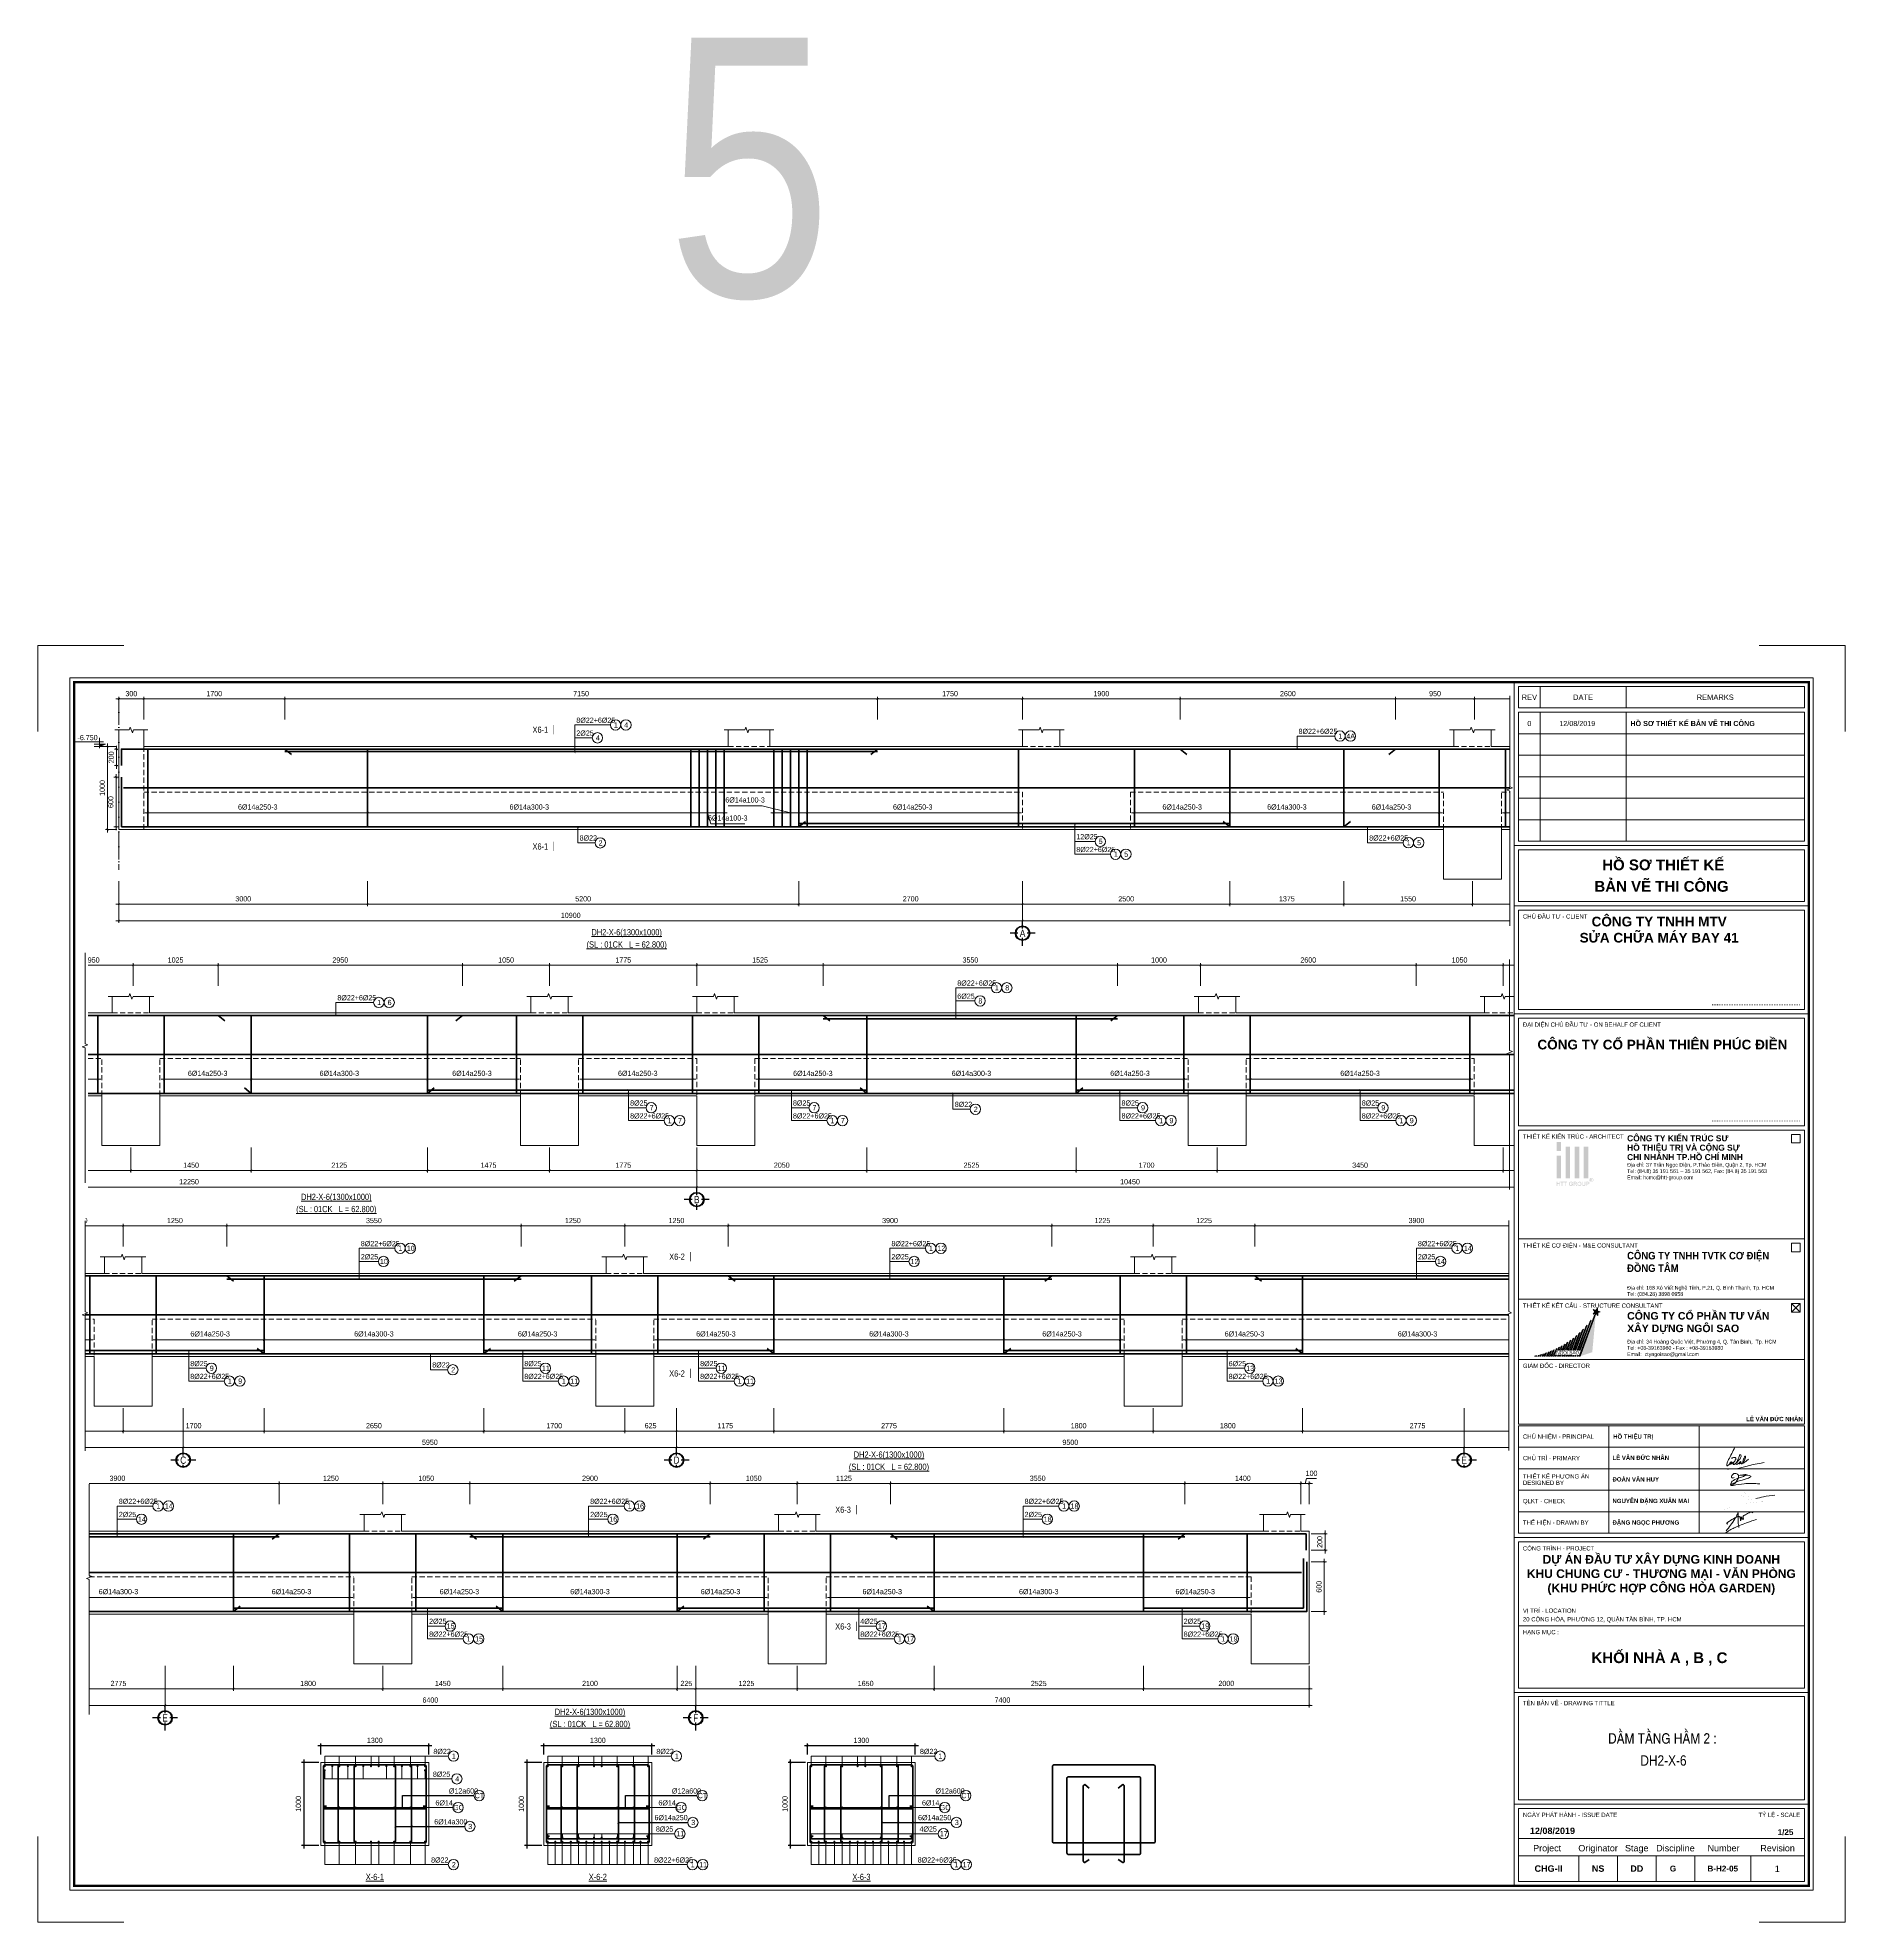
# Model space of a CAD drawing. Header units: millimetres. Extents: x 3014920 to 3563667, y -1638653 to -1356471.
# Drawn here: x 3105810 to 3127612, y -1601326 to -1578594 of the extents above; entities that cross this region are included whole.
import ezdxf
from ezdxf.enums import TextEntityAlignment as Align
from ezdxf.xclip import XClip

# ---------------------------------------------------------------- set-up
doc = ezdxf.new("R2010")
doc.units = ezdxf.units.MM
doc.header["$MEASUREMENT"] = 0
doc.header["$XCLIPFRAME"] = 0
doc.header["$PDMODE"] = 2
for name, pattern in [('6 TANG DIEN HINH 14-15$0$ACAD_ISO10W100', [18, 12, -3, 0, -3]), ('ACAD_ISO04W100', [30, 24, -3, 0, -3]), ('CENTER', [2, 1.25, -0.25, 0.25, -0.25]), ('HIDDEN', [0.375, 0.25, -0.125])]:
    doc.linetypes.add(name, pattern=pattern)
doc.layers.get('0').update_dxf_attribs({"lineweight": 9})
doc.layers.get('Defpoints').update_dxf_attribs({"color": 10, "lineweight": 0})
for name, color, linetype, lineweight in [('2', 2, 'Continuous', 20), ('CDAI', 21, 'Continuous', 40), ('CHG_XX_Khung ten$0$TEXT', 7, 'Continuous', 15), ('CHUNHO', 7, 'CENTER', 13), ('CHUTO', 51, 'Continuous', 15), ('CTHEP', 50, 'Continuous', 50), ('DBAO', 90, 'Continuous', 13), ('DGIONG', 130, 'Continuous', 13), ('HATCH', 154, 'Continuous', 9), ('KTH', 154, 'Continuous', 9), ('Net khuat', 8, 'HIDDEN', 13), ('TEXT', 7, 'Continuous', 15), ('TRUC', 251, 'ACAD_ISO04W100', 9)]:
    doc.layers.add(name, color=color, linetype=linetype, lineweight=lineweight)
doc.layers.add('8', color=8, linetype='Continuous')
doc.layers.add('CHG_XX_Khung ten$0$TKTC', color=1, linetype='Continuous')
doc.layers.add('CHG_XX_Khung ten$0$A1 BORDER$0$DGIONG', color=7, linetype='Continuous', lineweight=13, true_color=0x29ffff)
doc.layers.add('CHG_XX_Khung ten$0$A1 BORDER$0$STICK', color=7, linetype='Continuous', lineweight=9, true_color=0xe60000)
doc.styles.add('ArialB', font='arialbd.ttf')
doc.styles.add('CHG_XX_Khung ten$0$A1 BORDER$0$ARIAL', font='arial.ttf')
doc.styles.add('CHG_XX_Khung ten$0$A1 BORDER$0$Arial - Bold', font='arialbd.ttf', dxfattribs={"height": 2.5})
doc.styles.add('CHG_XX_Khung ten$0$A1 BORDER$0$Star-AvoBold', font='VAVOB_0.TTF')
doc.styles.add('CHG_XX_Khung ten$0$A1 BORDER$0$Title Block DD$0$ARIAL', font='arial.ttf')
doc.styles.add('CHG_XX_Khung ten$0$A1 BORDER$0$Title Block DD$0$Arial - Bold', font='arialbd.ttf', dxfattribs={"height": 2.5})
doc.styles.add('CHG_XX_Khung ten$0$arial', font='arial.ttf')
doc.styles.add('CHG_XX_Khung ten$0$Arial - Bold', font='arialbd.ttf')
doc.styles.add('CHG_XX_Khung ten$0$ArialB', font='arialbd.ttf')
doc.styles.add('CHG_XX_Khung ten$0$title block pccc$0$ARIAL', font='arial.ttf')
doc.styles.add('CHG_XX_Khung ten$0$title block pccc$0$Arial - Bold', font='arialbd.ttf', dxfattribs={"height": 2.5})
doc.styles.add('HELVECONDENSE', font='VHELVCN_0.TTF')
doc.styles.add('Star-HelCon', font='VHELVCN_0.TTF')
doc.styles.add('TTP-HelCon', font='VHELVCN_0.TTF')
doc.styles.add('VNI-HELVE-CONDENSE', font='VHELVCN_0.TTF')
doc.dimstyles.new('kc-25', dxfattribs={"dimtxt": 62.5, "dimasz": 20, "dimexe": 20, "dimexo": 50, "dimgap": 25, "dimtad": 3, "dimdec": 0, "dimzin": 0, "dimdsep": 46, "dimtxsty": 'VNI-HELVE-CONDENSE', "dimblk": 'DIM', "dimcen": 2.5, "dimclrd": 256, "dimclre": 154, "dimclrt": 7, "dimaunit": 1, "dimadec": 0, "dimazin": 0, "dimtfac": 1, "dimtdec": 0, "dimtix": 1, "dimtmove": 0, "dimatfit": 3, "dimldrblk": 'DOT', "dimfxl": 1, "dimtolj": 1, "dimtzin": 0, "dimarcsym": 0})
doc.dimstyles.new('TTP-25', dxfattribs={"dimscale": 25, "dimtxt": 2.5, "dimasz": 1, "dimexe": 1, "dimexo": 1, "dimgap": 0.09, "dimtad": 0, "dimdec": 4, "dimrnd": 1, "dimzin": 9, "dimdsep": 46, "dimtxsty": 'TTP-HelCon', "dimblk": 'ARCHTICK', "dimcen": 0.09, "dimdle": 1.5, "dimclrd": 256, "dimclre": 256, "dimclrt": 7, "dimadec": 0, "dimazin": 0, "dimtfac": 1, "dimtdec": 4, "dimtmove": 0, "dimatfit": 3, "dimldrblk": 'ARCHTICK', "dimfxl": 1, "dimtvp": 1, "dimtolj": 1, "dimtzin": 0, "dimarcsym": 0})

# ---------------------------------------------------------------- blocks, each defined once
blk = doc.blocks.new('_ArchTick')
at = {"color": 0, "linetype": 'ByBlock', "const_width": 0.15}
blk.add_lwpolyline([(-0.5, -0.5), (0.5, 0.5)], dxfattribs=at)
blk = doc.blocks.new('*D1207')
at = {"layer": 'Defpoints', "color": 0, "transparency": 16777216}
for p in [(10550, 1399), (10550, 1125), (12450, 1125)]:
    blk.add_point(p, dxfattribs=at)
at = {"layer": 'KTH', "lineweight": -2, "transparency": 16777216}
for p, q in [((12488, 1399), (10513, 1399)), ((10550, 1150), (10550, 1424)), ((12450, 1150), (12450, 1424))]:
    blk.add_line(p, q, dxfattribs=at)
at = {"layer": 'KTH', "lineweight": -2, "transparency": 16777216, "xscale": 25, "yscale": 25, "zscale": 25, "rotation": 180}
blk.add_blockref('_ArchTick', (10550, 1399), dxfattribs=at)
at = {"layer": 'KTH', "lineweight": -2, "transparency": 16777216, "xscale": 25, "yscale": 25, "zscale": 25}
blk.add_blockref('_ArchTick', (12450, 1399), dxfattribs=at)
at = {"layer": 'KTH', "color": 7, "transparency": 16777216, "insert": (11500, 1463), "char_height": 62.5, "attachment_point": 5, "style": 'TTP-HelCon'}
blk.add_mtext('\\A1;1900', dxfattribs=at)
blk = doc.blocks.new('*D1208')
at = {"layer": 'Defpoints', "color": 0, "transparency": 16777216}
for p in [(-50, 1399), (-50, 1125), (1650, 1125)]:
    blk.add_point(p, dxfattribs=at)
at = {"layer": 'KTH', "lineweight": -2, "transparency": 16777216}
for p, q in [((1688, 1399), (-87, 1399)), ((-50, 1150), (-50, 1424)), ((1650, 1150), (1650, 1424))]:
    blk.add_line(p, q, dxfattribs=at)
at = {"layer": 'KTH', "lineweight": -2, "transparency": 16777216, "xscale": 25, "yscale": 25, "zscale": 25, "rotation": 180}
blk.add_blockref('_ArchTick', (-50, 1399), dxfattribs=at)
at = {"layer": 'KTH', "lineweight": -2, "transparency": 16777216, "xscale": 25, "yscale": 25, "zscale": 25}
blk.add_blockref('_ArchTick', (1650, 1399), dxfattribs=at)
at = {"layer": 'KTH', "color": 7, "transparency": 16777216, "insert": (800, 1463), "char_height": 62.5, "attachment_point": 5, "style": 'TTP-HelCon'}
blk.add_mtext('\\A1;1700', dxfattribs=at)
blk = doc.blocks.new('*D1209')
at = {"layer": 'Defpoints', "color": 0, "transparency": 16777216}
for p in [(10550, -775), (13050, -775), (13050, -1076)]:
    blk.add_point(p, dxfattribs=at)
at = {"layer": 'KTH', "lineweight": -2, "transparency": 16777216}
for p, q in [((10550, -800), (10550, -1101)), ((13050, -800), (13050, -1101)), ((10513, -1076), (13088, -1076))]:
    blk.add_line(p, q, dxfattribs=at)
at = {"layer": 'KTH', "lineweight": -2, "transparency": 16777216, "xscale": 25, "yscale": 25, "zscale": 25, "rotation": 180}
blk.add_blockref('_ArchTick', (10550, -1076), dxfattribs=at)
at = {"layer": 'KTH', "lineweight": -2, "transparency": 16777216, "xscale": 25, "yscale": 25, "zscale": 25}
blk.add_blockref('_ArchTick', (13050, -1076), dxfattribs=at)
at = {"layer": 'KTH', "color": 7, "transparency": 16777216, "insert": (11800, -1012), "char_height": 62.5, "attachment_point": 5, "style": 'TTP-HelCon'}
blk.add_mtext('\\A1;2500', dxfattribs=at)
blk = doc.blocks.new('*D1210')
at = {"layer": 'Defpoints', "color": 0, "transparency": 16777216}
for p in [(0, 222), (2650, 222), (2650, 25)]:
    blk.add_point(p, dxfattribs=at)
at = {"layer": 'KTH', "lineweight": -2, "transparency": 16777216}
for p, q in [((-37, 25), (2688, 25)), ((0, 197), (0, 0)), ((2650, 197), (2650, 0))]:
    blk.add_line(p, q, dxfattribs=at)
at = {"layer": 'KTH', "lineweight": -2, "transparency": 16777216, "xscale": 25, "yscale": 25, "zscale": 25, "rotation": 180}
blk.add_blockref('_ArchTick', (0, 25), dxfattribs=at)
at = {"layer": 'KTH', "lineweight": -2, "transparency": 16777216, "xscale": 25, "yscale": 25, "zscale": 25}
blk.add_blockref('_ArchTick', (2650, 25), dxfattribs=at)
at = {"layer": 'KTH', "color": 7, "transparency": 16777216, "insert": (1325, 95), "char_height": 62.5, "attachment_point": 5, "style": 'TTP-HelCon'}
blk.add_mtext('\\A1;6Þ14a250-3', dxfattribs=at)
blk = doc.blocks.new('*D1211')
at = {"layer": 'Defpoints', "color": 0, "transparency": 16777216}
for p in [(11900, 222), (13050, 222), (13050, 25)]:
    blk.add_point(p, dxfattribs=at)
at = {"layer": 'KTH', "lineweight": -2, "transparency": 16777216}
for p, q in [((11863, 25), (13088, 25)), ((11900, 197), (11900, 0)), ((13050, 197), (13050, 0))]:
    blk.add_line(p, q, dxfattribs=at)
at = {"layer": 'KTH', "lineweight": -2, "transparency": 16777216, "xscale": 25, "yscale": 25, "zscale": 25, "rotation": 180}
blk.add_blockref('_ArchTick', (11900, 25), dxfattribs=at)
at = {"layer": 'KTH', "lineweight": -2, "transparency": 16777216, "xscale": 25, "yscale": 25, "zscale": 25}
blk.add_blockref('_ArchTick', (13050, 25), dxfattribs=at)
at = {"layer": 'KTH', "color": 7, "transparency": 16777216, "insert": (12475, 95), "char_height": 62.5, "attachment_point": 5, "style": 'TTP-HelCon'}
blk.add_mtext('\\A1;6Þ14a250-3', dxfattribs=at)
blk = doc.blocks.new('DIM')
h = blk.add_hatch(color=1)
h.paths.add_polyline_path([(0.5, 0.3, 1), (0.3, 0.5), (-0.2, 0), (0.2, 0)])
h.paths.add_polyline_path([(0.2, 0), (-0.2, 0), (-0.5, -0.3, 1), (-0.3, -0.5)])
at = {"color": 9}
for p, q in [((-0.2, 0), (-1.5, 0)), ((0.2, 0), (1.5, 0))]:
    blk.add_line(p, q, dxfattribs=at)
at = {"color": 1}
for p, q in [((-0.5, -0.3), (0.3, 0.5)), ((-0.3, -0.5), (0.5, 0.3)), ((-0.2, 0), (0.2, 0))]:
    blk.add_line(p, q, dxfattribs=at)
blk.add_arc((-0.4, -0.4), 0.138, 135, 315, dxfattribs=at)
blk = doc.blocks.new('*D1212')
at = {"layer": 'Defpoints', "color": 0, "transparency": 16777216}
for p in [(-350, 825), (-486, -175), (-350, -175)]:
    blk.add_point(p, dxfattribs=at)
at = {"layer": 'KTH', "lineweight": -2, "transparency": 16777216}
for p, q in [((-375, 825), (-511, 825)), ((-486, 863), (-486, -212)), ((-375, -175), (-511, -175))]:
    blk.add_line(p, q, dxfattribs=at)
at = {"layer": 'KTH', "lineweight": -2, "transparency": 16777216, "xscale": 25, "yscale": 25, "zscale": 25}
for p, rotation in [((-486, 825), 90), ((-486, -175), 270)]:
    blk.add_blockref('_ArchTick', p, dxfattribs=dict(at, rotation=rotation))
at = {"layer": 'KTH', "color": 7, "transparency": 16777216, "insert": (-550, 325), "char_height": 62.5, "attachment_point": 5, "rotation": 90, "style": 'TTP-HelCon'}
blk.add_mtext('\\A1;1000', dxfattribs=at)
blk = doc.blocks.new('CODE')
at = {"layer": 'DBAO'}
for p, q in [((-63, 0), (-138, 30)), ((-138, 30), (0, 30)), ((-138, 0), (0, 0)), ((-113, 55), (224, 55)), ((-63, -20), (-63, 105))]:
    blk.add_line(p, q, dxfattribs=at)
at = {"layer": 'HATCH', "color": 1}
blk.add_solid([(-63, 0), (-138, 30), (-63, 30)], dxfattribs=at)
blk = doc.blocks.new('*D1213')
at = {"layer": 'Defpoints', "color": 0, "transparency": 16777216}
for p in [(-350, 1399), (-350, 1125), (-50, 1125)]:
    blk.add_point(p, dxfattribs=at)
at = {"layer": 'KTH', "lineweight": -2, "transparency": 16777216}
for p, q in [((-12, 1399), (-388, 1399)), ((-350, 1150), (-350, 1424)), ((-50, 1150), (-50, 1424))]:
    blk.add_line(p, q, dxfattribs=at)
at = {"layer": 'KTH', "lineweight": -2, "transparency": 16777216, "xscale": 25, "yscale": 25, "zscale": 25, "rotation": 180}
blk.add_blockref('_ArchTick', (-350, 1399), dxfattribs=at)
at = {"layer": 'KTH', "lineweight": -2, "transparency": 16777216, "xscale": 25, "yscale": 25, "zscale": 25}
blk.add_blockref('_ArchTick', (-50, 1399), dxfattribs=at)
at = {"layer": 'KTH', "color": 7, "transparency": 16777216, "insert": (-200, 1463), "char_height": 62.5, "attachment_point": 5, "style": 'TTP-HelCon'}
blk.add_mtext('\\A1;300', dxfattribs=at)
blk = doc.blocks.new('*D1214')
at = {"layer": 'Defpoints', "color": 0, "transparency": 16777216}
for p in [(21025, -775), (22800, -775), (21025, -1076)]:
    blk.add_point(p, dxfattribs=at)
at = {"layer": 'KTH', "lineweight": -2, "transparency": 16777216}
for p, q in [((21025, -800), (21025, -1101)), ((22800, -800), (22800, -1101)), ((22838, -1076), (20988, -1076))]:
    blk.add_line(p, q, dxfattribs=at)
at = {"layer": 'KTH', "lineweight": -2, "transparency": 16777216, "xscale": 25, "yscale": 25, "zscale": 25, "rotation": 180}
blk.add_blockref('_ArchTick', (21025, -1076), dxfattribs=at)
at = {"layer": 'KTH', "lineweight": -2, "transparency": 16777216, "xscale": 25, "yscale": 25, "zscale": 25}
blk.add_blockref('_ArchTick', (22800, -1076), dxfattribs=at)
at = {"layer": 'KTH', "color": 7, "transparency": 16777216, "insert": (21913, -1012), "char_height": 62.5, "attachment_point": 5, "style": 'TTP-HelCon'}
blk.add_mtext('\\A1;1775', dxfattribs=at)
blk = doc.blocks.new('*D1215')
at = {"layer": 'Defpoints', "color": 0, "transparency": 16777216}
for p in [(-350, -775), (2650, -775), (-350, -1076)]:
    blk.add_point(p, dxfattribs=at)
at = {"layer": 'KTH', "lineweight": -2, "transparency": 16777216}
for p, q in [((-350, -800), (-350, -1101)), ((2650, -800), (2650, -1101)), ((2688, -1076), (-388, -1076))]:
    blk.add_line(p, q, dxfattribs=at)
at = {"layer": 'KTH', "lineweight": -2, "transparency": 16777216, "xscale": 25, "yscale": 25, "zscale": 25, "rotation": 180}
blk.add_blockref('_ArchTick', (-350, -1076), dxfattribs=at)
at = {"layer": 'KTH', "lineweight": -2, "transparency": 16777216, "xscale": 25, "yscale": 25, "zscale": 25}
blk.add_blockref('_ArchTick', (2650, -1076), dxfattribs=at)
at = {"layer": 'KTH', "color": 7, "transparency": 16777216, "insert": (1150, -1012), "char_height": 62.5, "attachment_point": 5, "style": 'TTP-HelCon'}
blk.add_mtext('\\A1;3000', dxfattribs=at)
blk = doc.blocks.new('dau truc')
blk.add_circle((0, 0), 180)
at = {"layer": '8'}
for p, q in [((0, 127), (0, 345)), ((-127, 0), (-345, 0)), ((0, -345), (0, -127)), ((345, 0), (127, 0))]:
    blk.add_line(p, q, dxfattribs=at)
blk.add_circle((0, 0), 200, dxfattribs=at)
at = {"layer": 'TEXT', "style": 'HELVECONDENSE'}
blk.add_attdef('A', text='', height=233, dxfattribs=at).set_placement((0, 0), align=Align.MIDDLE)
blk = doc.blocks.new('*D1216')
at = {"layer": 'Defpoints', "color": 0, "transparency": 16777216}
for p in [(15975, -775), (17425, -775), (15975, -1076)]:
    blk.add_point(p, dxfattribs=at)
at = {"layer": 'KTH', "lineweight": -2, "transparency": 16777216}
for p, q in [((15975, -800), (15975, -1101)), ((17425, -800), (17425, -1101)), ((17463, -1076), (15938, -1076))]:
    blk.add_line(p, q, dxfattribs=at)
at = {"layer": 'KTH', "lineweight": -2, "transparency": 16777216, "xscale": 25, "yscale": 25, "zscale": 25, "rotation": 180}
blk.add_blockref('_ArchTick', (15975, -1076), dxfattribs=at)
at = {"layer": 'KTH', "lineweight": -2, "transparency": 16777216, "xscale": 25, "yscale": 25, "zscale": 25}
blk.add_blockref('_ArchTick', (17425, -1076), dxfattribs=at)
at = {"layer": 'KTH', "color": 7, "transparency": 16777216, "insert": (16700, -1012), "char_height": 62.5, "attachment_point": 5, "style": 'TTP-HelCon'}
blk.add_mtext('\\A1;1450', dxfattribs=at)
blk = doc.blocks.new('*D1217')
at = {"layer": 'Defpoints', "color": 0, "transparency": 16777216}
for p in [(21425, 222), (21425, 25), (22750, 222)]:
    blk.add_point(p, dxfattribs=at)
at = {"layer": 'KTH', "lineweight": -2, "transparency": 16777216}
for p, q in [((22788, 25), (21388, 25)), ((21425, 197), (21425, 0)), ((22750, 197), (22750, 0))]:
    blk.add_line(p, q, dxfattribs=at)
at = {"layer": 'KTH', "lineweight": -2, "transparency": 16777216, "xscale": 25, "yscale": 25, "zscale": 25, "rotation": 180}
blk.add_blockref('_ArchTick', (21425, 25), dxfattribs=at)
at = {"layer": 'KTH', "lineweight": -2, "transparency": 16777216, "xscale": 25, "yscale": 25, "zscale": 25}
blk.add_blockref('_ArchTick', (22750, 25), dxfattribs=at)
at = {"layer": 'KTH', "color": 7, "transparency": 16777216, "insert": (22088, 95), "char_height": 62.5, "attachment_point": 5, "style": 'TTP-HelCon'}
blk.add_mtext('\\A1;6Þ14a250-3', dxfattribs=at)
blk = doc.blocks.new('*D1218')
at = {"layer": 'Defpoints', "color": 0, "transparency": 16777216}
for p in [(16000, 1399), (16000, 1125), (17025, 1125)]:
    blk.add_point(p, dxfattribs=at)
at = {"layer": 'KTH', "lineweight": -2, "transparency": 16777216}
for p, q in [((17063, 1399), (15963, 1399)), ((16000, 1150), (16000, 1424)), ((17025, 1150), (17025, 1424))]:
    blk.add_line(p, q, dxfattribs=at)
at = {"layer": 'KTH', "lineweight": -2, "transparency": 16777216, "xscale": 25, "yscale": 25, "zscale": 25, "rotation": 180}
blk.add_blockref('_ArchTick', (16000, 1399), dxfattribs=at)
at = {"layer": 'KTH', "lineweight": -2, "transparency": 16777216, "xscale": 25, "yscale": 25, "zscale": 25}
blk.add_blockref('_ArchTick', (17025, 1399), dxfattribs=at)
at = {"layer": 'KTH', "color": 7, "transparency": 16777216, "insert": (16513, 1463), "char_height": 62.5, "attachment_point": 5, "style": 'TTP-HelCon'}
blk.add_mtext('\\A1;1025', dxfattribs=at)
blk = doc.blocks.new('*D1219')
at = {"layer": 'Defpoints', "color": 0, "transparency": 16777216}
for p in [(22800, 1399), (21025, 1125), (22800, 1125)]:
    blk.add_point(p, dxfattribs=at)
at = {"layer": 'KTH', "lineweight": -2, "transparency": 16777216}
for p, q in [((20988, 1399), (22838, 1399)), ((21025, 1150), (21025, 1424)), ((22800, 1150), (22800, 1424))]:
    blk.add_line(p, q, dxfattribs=at)
at = {"layer": 'KTH', "lineweight": -2, "transparency": 16777216, "xscale": 25, "yscale": 25, "zscale": 25, "rotation": 180}
blk.add_blockref('_ArchTick', (21025, 1399), dxfattribs=at)
at = {"layer": 'KTH', "lineweight": -2, "transparency": 16777216, "xscale": 25, "yscale": 25, "zscale": 25}
blk.add_blockref('_ArchTick', (22800, 1399), dxfattribs=at)
at = {"layer": 'KTH', "color": 7, "transparency": 16777216, "insert": (21913, 1463), "char_height": 62.5, "attachment_point": 5, "style": 'TTP-HelCon'}
blk.add_mtext('\\A1;1775', dxfattribs=at)
blk = doc.blocks.new('*D1220')
at = {"layer": 'Defpoints', "color": 0, "transparency": 16777216}
for p in [(24850, 222), (24850, 25), (27375, 222)]:
    blk.add_point(p, dxfattribs=at)
at = {"layer": 'KTH', "lineweight": -2, "transparency": 16777216}
for p, q in [((27413, 25), (24813, 25)), ((24850, 197), (24850, 0)), ((27375, 197), (27375, 0))]:
    blk.add_line(p, q, dxfattribs=at)
at = {"layer": 'KTH', "lineweight": -2, "transparency": 16777216, "xscale": 25, "yscale": 25, "zscale": 25, "rotation": 180}
blk.add_blockref('_ArchTick', (24850, 25), dxfattribs=at)
at = {"layer": 'KTH', "lineweight": -2, "transparency": 16777216, "xscale": 25, "yscale": 25, "zscale": 25}
blk.add_blockref('_ArchTick', (27375, 25), dxfattribs=at)
at = {"layer": 'KTH', "color": 7, "transparency": 16777216, "insert": (26113, 95), "char_height": 62.5, "attachment_point": 5, "style": 'TTP-HelCon'}
blk.add_mtext('\\A1;6Þ14a300-3', dxfattribs=at)
blk = doc.blocks.new('*D1221')
at = {"layer": 'Defpoints', "color": 0, "transparency": 16777216}
for p in [(8800, 1399), (1650, 1125), (8800, 1125)]:
    blk.add_point(p, dxfattribs=at)
at = {"layer": 'KTH', "lineweight": -2, "transparency": 16777216}
for p, q in [((1613, 1399), (8838, 1399)), ((1650, 1150), (1650, 1424)), ((8800, 1150), (8800, 1424))]:
    blk.add_line(p, q, dxfattribs=at)
at = {"layer": 'KTH', "lineweight": -2, "transparency": 16777216, "xscale": 25, "yscale": 25, "zscale": 25, "rotation": 180}
blk.add_blockref('_ArchTick', (1650, 1399), dxfattribs=at)
at = {"layer": 'KTH', "lineweight": -2, "transparency": 16777216, "xscale": 25, "yscale": 25, "zscale": 25}
blk.add_blockref('_ArchTick', (8800, 1399), dxfattribs=at)
at = {"layer": 'KTH', "color": 7, "transparency": 16777216, "insert": (5225, 1463), "char_height": 62.5, "attachment_point": 5, "style": 'TTP-HelCon'}
blk.add_mtext('\\A1;7150', dxfattribs=at)
blk = doc.blocks.new('*D1222')
at = {"layer": 'Defpoints', "color": 0, "transparency": 16777216}
for p in [(10550, 1399), (8800, 1125), (10550, 1125)]:
    blk.add_point(p, dxfattribs=at)
at = {"layer": 'KTH', "lineweight": -2, "transparency": 16777216}
for p, q in [((8763, 1399), (10588, 1399)), ((8800, 1150), (8800, 1424)), ((10550, 1150), (10550, 1424))]:
    blk.add_line(p, q, dxfattribs=at)
at = {"layer": 'KTH', "lineweight": -2, "transparency": 16777216, "xscale": 25, "yscale": 25, "zscale": 25, "rotation": 180}
blk.add_blockref('_ArchTick', (8800, 1399), dxfattribs=at)
at = {"layer": 'KTH', "lineweight": -2, "transparency": 16777216, "xscale": 25, "yscale": 25, "zscale": 25}
blk.add_blockref('_ArchTick', (10550, 1399), dxfattribs=at)
at = {"layer": 'KTH', "color": 7, "transparency": 16777216, "insert": (9675, 1463), "char_height": 62.5, "attachment_point": 5, "style": 'TTP-HelCon'}
blk.add_mtext('\\A1;1750', dxfattribs=at)
blk = doc.blocks.new('*D1223')
at = {"layer": 'Defpoints', "color": 0, "transparency": 16777216}
for p in [(2650, -775), (7850, -775), (7850, -1076)]:
    blk.add_point(p, dxfattribs=at)
at = {"layer": 'KTH', "lineweight": -2, "transparency": 16777216}
for p, q in [((2650, -800), (2650, -1101)), ((7850, -800), (7850, -1101)), ((2613, -1076), (7888, -1076))]:
    blk.add_line(p, q, dxfattribs=at)
at = {"layer": 'KTH', "lineweight": -2, "transparency": 16777216, "xscale": 25, "yscale": 25, "zscale": 25, "rotation": 180}
blk.add_blockref('_ArchTick', (2650, -1076), dxfattribs=at)
at = {"layer": 'KTH', "lineweight": -2, "transparency": 16777216, "xscale": 25, "yscale": 25, "zscale": 25}
blk.add_blockref('_ArchTick', (7850, -1076), dxfattribs=at)
at = {"layer": 'KTH', "color": 7, "transparency": 16777216, "insert": (5250, -1012), "char_height": 62.5, "attachment_point": 5, "style": 'TTP-HelCon'}
blk.add_mtext('\\A1;5200', dxfattribs=at)
blk = doc.blocks.new('*D1224')
at = {"layer": 'Defpoints', "color": 0, "transparency": 16777216}
for p in [(7850, -775), (10550, -775), (10550, -1076)]:
    blk.add_point(p, dxfattribs=at)
at = {"layer": 'KTH', "lineweight": -2, "transparency": 16777216}
for p, q in [((7850, -800), (7850, -1101)), ((10550, -800), (10550, -1101)), ((7813, -1076), (10588, -1076))]:
    blk.add_line(p, q, dxfattribs=at)
at = {"layer": 'KTH', "lineweight": -2, "transparency": 16777216, "xscale": 25, "yscale": 25, "zscale": 25, "rotation": 180}
blk.add_blockref('_ArchTick', (7850, -1076), dxfattribs=at)
at = {"layer": 'KTH', "lineweight": -2, "transparency": 16777216, "xscale": 25, "yscale": 25, "zscale": 25}
blk.add_blockref('_ArchTick', (10550, -1076), dxfattribs=at)
at = {"layer": 'KTH', "color": 7, "transparency": 16777216, "insert": (9200, -1012), "char_height": 62.5, "attachment_point": 5, "style": 'TTP-HelCon'}
blk.add_mtext('\\A1;2700', dxfattribs=at)
blk = doc.blocks.new('*D1225')
at = {"layer": 'Defpoints', "color": 0, "transparency": 16777216}
for p in [(10550, -775), (22800, -775), (10550, -1276)]:
    blk.add_point(p, dxfattribs=at)
at = {"layer": 'KTH', "lineweight": -2, "transparency": 16777216}
for p, q in [((10550, -800), (10550, -1301)), ((22800, -800), (22800, -1301)), ((22838, -1276), (10513, -1276))]:
    blk.add_line(p, q, dxfattribs=at)
at = {"layer": 'KTH', "lineweight": -2, "transparency": 16777216, "xscale": 25, "yscale": 25, "zscale": 25, "rotation": 180}
blk.add_blockref('_ArchTick', (10550, -1276), dxfattribs=at)
at = {"layer": 'KTH', "lineweight": -2, "transparency": 16777216, "xscale": 25, "yscale": 25, "zscale": 25}
blk.add_blockref('_ArchTick', (22800, -1276), dxfattribs=at)
at = {"layer": 'KTH', "color": 7, "transparency": 16777216, "insert": (16675, -1212), "char_height": 62.5, "attachment_point": 5, "style": 'TTP-HelCon'}
blk.add_mtext('\\A1;12250', dxfattribs=at)
blk = doc.blocks.new('*D1226')
at = {"layer": 'Defpoints', "color": 0, "transparency": 16777216}
for p in [(-350, -775), (10550, -775), (10550, -1276)]:
    blk.add_point(p, dxfattribs=at)
at = {"layer": 'KTH', "lineweight": -2, "transparency": 16777216}
for p, q in [((-350, -800), (-350, -1301)), ((10550, -800), (10550, -1301)), ((-388, -1276), (10588, -1276))]:
    blk.add_line(p, q, dxfattribs=at)
at = {"layer": 'KTH', "lineweight": -2, "transparency": 16777216, "xscale": 25, "yscale": 25, "zscale": 25, "rotation": 180}
blk.add_blockref('_ArchTick', (-350, -1276), dxfattribs=at)
at = {"layer": 'KTH', "lineweight": -2, "transparency": 16777216, "xscale": 25, "yscale": 25, "zscale": 25}
blk.add_blockref('_ArchTick', (10550, -1276), dxfattribs=at)
at = {"layer": 'KTH', "color": 7, "transparency": 16777216, "insert": (5100, -1212), "char_height": 62.5, "attachment_point": 5, "style": 'TTP-HelCon'}
blk.add_mtext('\\A1;10900', dxfattribs=at)
blk = doc.blocks.new('*D1227')
at = {"layer": 'Defpoints', "color": 0, "transparency": 16777216}
for p in [(7950, 222), (7950, 25), (10500, 222)]:
    blk.add_point(p, dxfattribs=at)
at = {"layer": 'KTH', "lineweight": -2, "transparency": 16777216}
for p, q in [((10538, 25), (7913, 25)), ((7950, 197), (7950, 0)), ((10500, 197), (10500, 0))]:
    blk.add_line(p, q, dxfattribs=at)
at = {"layer": 'KTH', "lineweight": -2, "transparency": 16777216, "xscale": 25, "yscale": 25, "zscale": 25, "rotation": 180}
blk.add_blockref('_ArchTick', (7950, 25), dxfattribs=at)
at = {"layer": 'KTH', "lineweight": -2, "transparency": 16777216, "xscale": 25, "yscale": 25, "zscale": 25}
blk.add_blockref('_ArchTick', (10500, 25), dxfattribs=at)
at = {"layer": 'KTH', "color": 7, "transparency": 16777216, "insert": (9225, 95), "char_height": 62.5, "attachment_point": 5, "style": 'TTP-HelCon'}
blk.add_mtext('\\A1;6Þ14a250-3', dxfattribs=at)
blk = doc.blocks.new('*D1228')
at = {"layer": 'Defpoints', "color": 0, "transparency": 16777216}
for p in [(2650, 222), (2650, 25), (6550, 222)]:
    blk.add_point(p, dxfattribs=at)
at = {"layer": 'KTH', "lineweight": -2, "transparency": 16777216}
for p, q in [((6588, 25), (2613, 25)), ((2650, 197), (2650, 0)), ((6550, 197), (6550, 0))]:
    blk.add_line(p, q, dxfattribs=at)
at = {"layer": 'KTH', "lineweight": -2, "transparency": 16777216, "xscale": 25, "yscale": 25, "zscale": 25, "rotation": 180}
blk.add_blockref('_ArchTick', (2650, 25), dxfattribs=at)
at = {"layer": 'KTH', "lineweight": -2, "transparency": 16777216, "xscale": 25, "yscale": 25, "zscale": 25}
blk.add_blockref('_ArchTick', (6550, 25), dxfattribs=at)
at = {"layer": 'KTH', "color": 7, "transparency": 16777216, "insert": (4600, 95), "char_height": 62.5, "attachment_point": 5, "style": 'TTP-HelCon'}
blk.add_mtext('\\A1;6Þ14a300-3', dxfattribs=at)
blk = doc.blocks.new('*D1229')
at = {"layer": 'Defpoints', "color": 0, "transparency": 16777216}
for p in [(16375, 222), (16375, 25), (17425, 222)]:
    blk.add_point(p, dxfattribs=at)
at = {"layer": 'KTH', "lineweight": -2, "transparency": 16777216}
for p, q in [((17463, 25), (16338, 25)), ((16375, 197), (16375, 0)), ((17425, 197), (17425, 0))]:
    blk.add_line(p, q, dxfattribs=at)
at = {"layer": 'KTH', "lineweight": -2, "transparency": 16777216, "xscale": 25, "yscale": 25, "zscale": 25, "rotation": 180}
blk.add_blockref('_ArchTick', (16375, 25), dxfattribs=at)
at = {"layer": 'KTH', "lineweight": -2, "transparency": 16777216, "xscale": 25, "yscale": 25, "zscale": 25}
blk.add_blockref('_ArchTick', (17425, 25), dxfattribs=at)
at = {"layer": 'KTH', "color": 7, "transparency": 16777216, "insert": (16900, 95), "char_height": 62.5, "attachment_point": 5, "style": 'TTP-HelCon'}
blk.add_mtext('\\A1;6Þ14a250-3', dxfattribs=at)
blk = doc.blocks.new('*D1230')
at = {"layer": 'Defpoints', "color": 0, "transparency": 16777216}
for p in [(27875, 1399), (24325, 1125), (27875, 1125)]:
    blk.add_point(p, dxfattribs=at)
at = {"layer": 'KTH', "lineweight": -2, "transparency": 16777216}
for p, q in [((24288, 1399), (27913, 1399)), ((24325, 1150), (24325, 1424)), ((27875, 1150), (27875, 1424))]:
    blk.add_line(p, q, dxfattribs=at)
at = {"layer": 'KTH', "lineweight": -2, "transparency": 16777216, "xscale": 25, "yscale": 25, "zscale": 25, "rotation": 180}
blk.add_blockref('_ArchTick', (24325, 1399), dxfattribs=at)
at = {"layer": 'KTH', "lineweight": -2, "transparency": 16777216, "xscale": 25, "yscale": 25, "zscale": 25}
blk.add_blockref('_ArchTick', (27875, 1399), dxfattribs=at)
at = {"layer": 'KTH', "color": 7, "transparency": 16777216, "insert": (26100, 1463), "char_height": 62.5, "attachment_point": 5, "style": 'TTP-HelCon'}
blk.add_mtext('\\A1;3550', dxfattribs=at)
blk = doc.blocks.new('*D1231')
at = {"layer": 'Defpoints', "color": 0, "transparency": 16777216}
for p in [(60500, -775), (62500, -775), (62500, -1076)]:
    blk.add_point(p, dxfattribs=at)
at = {"layer": 'KTH', "lineweight": -2, "transparency": 16777216}
for p, q in [((60500, -800), (60500, -1101)), ((62500, -800), (62500, -1101)), ((60463, -1076), (62537, -1076))]:
    blk.add_line(p, q, dxfattribs=at)
at = {"layer": 'KTH', "lineweight": -2, "transparency": 16777216, "xscale": 25, "yscale": 25, "zscale": 25, "rotation": 180}
blk.add_blockref('_ArchTick', (60500, -1076), dxfattribs=at)
at = {"layer": 'KTH', "lineweight": -2, "transparency": 16777216, "xscale": 25, "yscale": 25, "zscale": 25}
blk.add_blockref('_ArchTick', (62500, -1076), dxfattribs=at)
at = {"layer": 'KTH', "color": 7, "transparency": 16777216, "insert": (61500, -1012), "char_height": 62.5, "attachment_point": 5, "style": 'TTP-HelCon'}
blk.add_mtext('\\A1;2000', dxfattribs=at)
blk = doc.blocks.new('*D1232')
at = {"layer": 'Defpoints', "color": 0, "transparency": 16777216}
for p in [(22800, 1399), (22800, 1125), (24325, 1125)]:
    blk.add_point(p, dxfattribs=at)
at = {"layer": 'KTH', "lineweight": -2, "transparency": 16777216}
for p, q in [((24363, 1399), (22763, 1399)), ((22800, 1150), (22800, 1424)), ((24325, 1150), (24325, 1424))]:
    blk.add_line(p, q, dxfattribs=at)
at = {"layer": 'KTH', "lineweight": -2, "transparency": 16777216, "xscale": 25, "yscale": 25, "zscale": 25, "rotation": 180}
blk.add_blockref('_ArchTick', (22800, 1399), dxfattribs=at)
at = {"layer": 'KTH', "lineweight": -2, "transparency": 16777216, "xscale": 25, "yscale": 25, "zscale": 25}
blk.add_blockref('_ArchTick', (24325, 1399), dxfattribs=at)
at = {"layer": 'KTH', "color": 7, "transparency": 16777216, "insert": (23563, 1463), "char_height": 62.5, "attachment_point": 5, "style": 'TTP-HelCon'}
blk.add_mtext('\\A1;1525', dxfattribs=at)
blk = doc.blocks.new('*D1233')
at = {"layer": 'Defpoints', "color": 0, "transparency": 16777216}
for p in [(27875, 1399), (27875, 1125), (28875, 1125)]:
    blk.add_point(p, dxfattribs=at)
at = {"layer": 'KTH', "lineweight": -2, "transparency": 16777216}
for p, q in [((28912, 1399), (27838, 1399)), ((27875, 1150), (27875, 1424)), ((28875, 1150), (28875, 1424))]:
    blk.add_line(p, q, dxfattribs=at)
at = {"layer": 'KTH', "lineweight": -2, "transparency": 16777216, "xscale": 25, "yscale": 25, "zscale": 25, "rotation": 180}
blk.add_blockref('_ArchTick', (27875, 1399), dxfattribs=at)
at = {"layer": 'KTH', "lineweight": -2, "transparency": 16777216, "xscale": 25, "yscale": 25, "zscale": 25}
blk.add_blockref('_ArchTick', (28875, 1399), dxfattribs=at)
at = {"layer": 'KTH', "color": 7, "transparency": 16777216, "insert": (28375, 1463), "char_height": 62.5, "attachment_point": 5, "style": 'TTP-HelCon'}
blk.add_mtext('\\A1;1000', dxfattribs=at)
blk = doc.blocks.new('*D1234')
at = {"layer": 'Defpoints', "color": 0, "transparency": 16777216}
for p in [(28875, 1399), (28875, 1125), (31475, 1125)]:
    blk.add_point(p, dxfattribs=at)
at = {"layer": 'KTH', "lineweight": -2, "transparency": 16777216}
for p, q in [((31512, 1399), (28837, 1399)), ((28875, 1150), (28875, 1424)), ((31475, 1150), (31475, 1424))]:
    blk.add_line(p, q, dxfattribs=at)
at = {"layer": 'KTH', "lineweight": -2, "transparency": 16777216, "xscale": 25, "yscale": 25, "zscale": 25, "rotation": 180}
blk.add_blockref('_ArchTick', (28875, 1399), dxfattribs=at)
at = {"layer": 'KTH', "lineweight": -2, "transparency": 16777216, "xscale": 25, "yscale": 25, "zscale": 25}
blk.add_blockref('_ArchTick', (31475, 1399), dxfattribs=at)
at = {"layer": 'KTH', "color": 7, "transparency": 16777216, "insert": (30175, 1463), "char_height": 62.5, "attachment_point": 5, "style": 'TTP-HelCon'}
blk.add_mtext('\\A1;2600', dxfattribs=at)
blk = doc.blocks.new('*D1235')
at = {"layer": 'Defpoints', "color": 0, "transparency": 16777216}
for p in [(62500, 1399), (62400, 1125), (62500, 1125)]:
    blk.add_point(p, dxfattribs=at)
at = {"layer": 'KTH', "lineweight": -2, "transparency": 16777216}
for p, q in [((62363, 1399), (62538, 1399)), ((62400, 1150), (62400, 1424)), ((62450, 1399), (62468, 1459)), ((62468, 1459), (62589, 1459)), ((62500, 1150), (62500, 1424))]:
    blk.add_line(p, q, dxfattribs=at)
at = {"layer": 'KTH', "lineweight": -2, "transparency": 16777216, "xscale": 25, "yscale": 25, "zscale": 25, "rotation": 180}
blk.add_blockref('_ArchTick', (62400, 1399), dxfattribs=at)
at = {"layer": 'KTH', "lineweight": -2, "transparency": 16777216, "xscale": 25, "yscale": 25, "zscale": 25}
blk.add_blockref('_ArchTick', (62500, 1399), dxfattribs=at)
at = {"layer": 'KTH', "color": 7, "transparency": 16777216, "insert": (62528, 1523), "char_height": 62.5, "attachment_point": 5, "style": 'TTP-HelCon'}
blk.add_mtext('\\A1;100', dxfattribs=at)
blk = doc.blocks.new('*D1236')
at = {"layer": 'Defpoints', "color": 0, "transparency": 16777216}
for p in [(32525, 1399), (32525, 1125), (33775, 1125)]:
    blk.add_point(p, dxfattribs=at)
at = {"layer": 'KTH', "lineweight": -2, "transparency": 16777216}
for p, q in [((33813, 1399), (32487, 1399)), ((32525, 1150), (32525, 1424)), ((33775, 1150), (33775, 1424))]:
    blk.add_line(p, q, dxfattribs=at)
at = {"layer": 'KTH', "lineweight": -2, "transparency": 16777216, "xscale": 25, "yscale": 25, "zscale": 25, "rotation": 180}
blk.add_blockref('_ArchTick', (32525, 1399), dxfattribs=at)
at = {"layer": 'KTH', "lineweight": -2, "transparency": 16777216, "xscale": 25, "yscale": 25, "zscale": 25}
blk.add_blockref('_ArchTick', (33775, 1399), dxfattribs=at)
at = {"layer": 'KTH', "color": 7, "transparency": 16777216, "insert": (33150, 1463), "char_height": 62.5, "attachment_point": 5, "style": 'TTP-HelCon'}
blk.add_mtext('\\A1;1250', dxfattribs=at)
blk = doc.blocks.new('*D1237')
at = {"layer": 'Defpoints', "color": 0, "transparency": 16777216}
for p in [(29075, -775), (32525, -775), (29075, -1076)]:
    blk.add_point(p, dxfattribs=at)
at = {"layer": 'KTH', "lineweight": -2, "transparency": 16777216}
for p, q in [((29075, -800), (29075, -1101)), ((32525, -800), (32525, -1101)), ((32563, -1076), (29038, -1076))]:
    blk.add_line(p, q, dxfattribs=at)
at = {"layer": 'KTH', "lineweight": -2, "transparency": 16777216, "xscale": 25, "yscale": 25, "zscale": 25, "rotation": 180}
blk.add_blockref('_ArchTick', (29075, -1076), dxfattribs=at)
at = {"layer": 'KTH', "lineweight": -2, "transparency": 16777216, "xscale": 25, "yscale": 25, "zscale": 25}
blk.add_blockref('_ArchTick', (32525, -1076), dxfattribs=at)
at = {"layer": 'KTH', "color": 7, "transparency": 16777216, "insert": (30800, -1012), "char_height": 62.5, "attachment_point": 5, "style": 'TTP-HelCon'}
blk.add_mtext('\\A1;3450', dxfattribs=at)
blk = doc.blocks.new('*D1238')
at = {"layer": 'Defpoints', "color": 0, "transparency": 16777216}
for p in [(32525, -775), (34225, -775), (32525, -1076)]:
    blk.add_point(p, dxfattribs=at)
at = {"layer": 'KTH', "lineweight": -2, "transparency": 16777216}
for p, q in [((32525, -800), (32525, -1101)), ((34225, -800), (34225, -1101)), ((34263, -1076), (32488, -1076))]:
    blk.add_line(p, q, dxfattribs=at)
at = {"layer": 'KTH', "lineweight": -2, "transparency": 16777216, "xscale": 25, "yscale": 25, "zscale": 25, "rotation": 180}
blk.add_blockref('_ArchTick', (32525, -1076), dxfattribs=at)
at = {"layer": 'KTH', "lineweight": -2, "transparency": 16777216, "xscale": 25, "yscale": 25, "zscale": 25}
blk.add_blockref('_ArchTick', (34225, -1076), dxfattribs=at)
at = {"layer": 'KTH', "color": 7, "transparency": 16777216, "insert": (33375, -1012), "char_height": 62.5, "attachment_point": 5, "style": 'TTP-HelCon'}
blk.add_mtext('\\A1;1700', dxfattribs=at)
blk = doc.blocks.new('*D1239')
at = {"layer": 'Defpoints', "color": 0, "transparency": 16777216}
for p in [(34225, -775), (36875, -775), (36875, -1076)]:
    blk.add_point(p, dxfattribs=at)
at = {"layer": 'KTH', "lineweight": -2, "transparency": 16777216}
for p, q in [((34225, -800), (34225, -1101)), ((36875, -800), (36875, -1101)), ((34188, -1076), (36912, -1076))]:
    blk.add_line(p, q, dxfattribs=at)
at = {"layer": 'KTH', "lineweight": -2, "transparency": 16777216, "xscale": 25, "yscale": 25, "zscale": 25, "rotation": 180}
blk.add_blockref('_ArchTick', (34225, -1076), dxfattribs=at)
at = {"layer": 'KTH', "lineweight": -2, "transparency": 16777216, "xscale": 25, "yscale": 25, "zscale": 25}
blk.add_blockref('_ArchTick', (36875, -1076), dxfattribs=at)
at = {"layer": 'KTH', "color": 7, "transparency": 16777216, "insert": (35550, -1012), "char_height": 62.5, "attachment_point": 5, "style": 'TTP-HelCon'}
blk.add_mtext('\\A1;2650', dxfattribs=at)
blk = doc.blocks.new('*D1240')
at = {"layer": 'Defpoints', "color": 0, "transparency": 16777216}
for p in [(22800, -775), (33250, -775), (33250, -1276)]:
    blk.add_point(p, dxfattribs=at)
at = {"layer": 'KTH', "lineweight": -2, "transparency": 16777216}
for p, q in [((22800, -800), (22800, -1301)), ((33250, -800), (33250, -1301)), ((22763, -1276), (33288, -1276))]:
    blk.add_line(p, q, dxfattribs=at)
at = {"layer": 'KTH', "lineweight": -2, "transparency": 16777216, "xscale": 25, "yscale": 25, "zscale": 25, "rotation": 180}
blk.add_blockref('_ArchTick', (22800, -1276), dxfattribs=at)
at = {"layer": 'KTH', "lineweight": -2, "transparency": 16777216, "xscale": 25, "yscale": 25, "zscale": 25}
blk.add_blockref('_ArchTick', (33250, -1276), dxfattribs=at)
at = {"layer": 'KTH', "color": 7, "transparency": 16777216, "insert": (28025, -1212), "char_height": 62.5, "attachment_point": 5, "style": 'TTP-HelCon'}
blk.add_mtext('\\A1;10450', dxfattribs=at)
blk = doc.blocks.new('*D1241')
at = {"layer": 'Defpoints', "color": 0, "transparency": 16777216}
for p in [(32525, 1399), (31475, 1125), (32525, 1125)]:
    blk.add_point(p, dxfattribs=at)
at = {"layer": 'KTH', "lineweight": -2, "transparency": 16777216}
for p, q in [((31437, 1399), (32562, 1399)), ((31475, 1150), (31475, 1424)), ((32525, 1150), (32525, 1424))]:
    blk.add_line(p, q, dxfattribs=at)
at = {"layer": 'KTH', "lineweight": -2, "transparency": 16777216, "xscale": 25, "yscale": 25, "zscale": 25, "rotation": 180}
blk.add_blockref('_ArchTick', (31475, 1399), dxfattribs=at)
at = {"layer": 'KTH', "lineweight": -2, "transparency": 16777216, "xscale": 25, "yscale": 25, "zscale": 25}
blk.add_blockref('_ArchTick', (32525, 1399), dxfattribs=at)
at = {"layer": 'KTH', "color": 7, "transparency": 16777216, "insert": (32000, 1463), "char_height": 62.5, "attachment_point": 5, "style": 'TTP-HelCon'}
blk.add_mtext('\\A1;1050', dxfattribs=at)
blk = doc.blocks.new('*D1242')
at = {"layer": 'Defpoints', "color": 0, "transparency": 16777216}
for p in [(27375, 222), (28675, 222), (28675, 25)]:
    blk.add_point(p, dxfattribs=at)
at = {"layer": 'KTH', "lineweight": -2, "transparency": 16777216}
for p, q in [((27338, 25), (28713, 25)), ((27375, 197), (27375, 0)), ((28675, 197), (28675, 0))]:
    blk.add_line(p, q, dxfattribs=at)
at = {"layer": 'KTH', "lineweight": -2, "transparency": 16777216, "xscale": 25, "yscale": 25, "zscale": 25, "rotation": 180}
blk.add_blockref('_ArchTick', (27375, 25), dxfattribs=at)
at = {"layer": 'KTH', "lineweight": -2, "transparency": 16777216, "xscale": 25, "yscale": 25, "zscale": 25}
blk.add_blockref('_ArchTick', (28675, 25), dxfattribs=at)
at = {"layer": 'KTH', "color": 7, "transparency": 16777216, "insert": (28025, 95), "char_height": 62.5, "attachment_point": 5, "style": 'TTP-HelCon'}
blk.add_mtext('\\A1;6Þ14a250-3', dxfattribs=at)
blk = doc.blocks.new('*D1243')
at = {"layer": 'Defpoints', "color": 0, "transparency": 16777216}
for p in [(32925, 222), (34225, 222), (34225, 25)]:
    blk.add_point(p, dxfattribs=at)
at = {"layer": 'KTH', "lineweight": -2, "transparency": 16777216}
for p, q in [((32888, 25), (34263, 25)), ((32925, 197), (32925, 0)), ((34225, 197), (34225, 0))]:
    blk.add_line(p, q, dxfattribs=at)
at = {"layer": 'KTH', "lineweight": -2, "transparency": 16777216, "xscale": 25, "yscale": 25, "zscale": 25, "rotation": 180}
blk.add_blockref('_ArchTick', (32925, 25), dxfattribs=at)
at = {"layer": 'KTH', "lineweight": -2, "transparency": 16777216, "xscale": 25, "yscale": 25, "zscale": 25}
blk.add_blockref('_ArchTick', (34225, 25), dxfattribs=at)
at = {"layer": 'KTH', "color": 7, "transparency": 16777216, "insert": (33575, 95), "char_height": 62.5, "attachment_point": 5, "style": 'TTP-HelCon'}
blk.add_mtext('\\A1;6Þ14a250-3', dxfattribs=at)
blk = doc.blocks.new('*D1244')
at = {"layer": 'Defpoints', "color": 0, "transparency": 16777216}
for p in [(60500, 222), (60500, 25), (61750, 222)]:
    blk.add_point(p, dxfattribs=at)
at = {"layer": 'KTH', "lineweight": -2, "transparency": 16777216}
for p, q in [((61788, 25), (60463, 25)), ((60500, 197), (60500, 0)), ((61750, 197), (61750, 0))]:
    blk.add_line(p, q, dxfattribs=at)
at = {"layer": 'KTH', "lineweight": -2, "transparency": 16777216, "xscale": 25, "yscale": 25, "zscale": 25, "rotation": 180}
blk.add_blockref('_ArchTick', (60500, 25), dxfattribs=at)
at = {"layer": 'KTH', "lineweight": -2, "transparency": 16777216, "xscale": 25, "yscale": 25, "zscale": 25}
blk.add_blockref('_ArchTick', (61750, 25), dxfattribs=at)
at = {"layer": 'KTH', "color": 7, "transparency": 16777216, "insert": (61125, 95), "char_height": 62.5, "attachment_point": 5, "style": 'TTP-HelCon'}
blk.add_mtext('\\A1;6Þ14a250-3', dxfattribs=at)
blk = doc.blocks.new('*D1245')
at = {"layer": 'Defpoints', "color": 0, "transparency": 16777216}
for p in [(33250, -775), (39200, -775), (33250, -1276)]:
    blk.add_point(p, dxfattribs=at)
at = {"layer": 'KTH', "lineweight": -2, "transparency": 16777216}
for p, q in [((33250, -800), (33250, -1301)), ((39200, -800), (39200, -1301)), ((39238, -1276), (33213, -1276))]:
    blk.add_line(p, q, dxfattribs=at)
at = {"layer": 'KTH', "lineweight": -2, "transparency": 16777216, "xscale": 25, "yscale": 25, "zscale": 25, "rotation": 180}
blk.add_blockref('_ArchTick', (33250, -1276), dxfattribs=at)
at = {"layer": 'KTH', "lineweight": -2, "transparency": 16777216, "xscale": 25, "yscale": 25, "zscale": 25}
blk.add_blockref('_ArchTick', (39200, -1276), dxfattribs=at)
at = {"layer": 'KTH', "color": 7, "transparency": 16777216, "insert": (36225, -1212), "char_height": 62.5, "attachment_point": 5, "style": 'TTP-HelCon'}
blk.add_mtext('\\A1;5950', dxfattribs=at)
blk = doc.blocks.new('*D1246')
at = {"layer": 'Defpoints', "color": 0, "transparency": 16777216}
for p in [(39200, -775), (48700, -775), (48700, -1276)]:
    blk.add_point(p, dxfattribs=at)
at = {"layer": 'KTH', "lineweight": -2, "transparency": 16777216}
for p, q in [((39200, -800), (39200, -1301)), ((48700, -800), (48700, -1301)), ((39163, -1276), (48738, -1276))]:
    blk.add_line(p, q, dxfattribs=at)
at = {"layer": 'KTH', "lineweight": -2, "transparency": 16777216, "xscale": 25, "yscale": 25, "zscale": 25, "rotation": 180}
blk.add_blockref('_ArchTick', (39200, -1276), dxfattribs=at)
at = {"layer": 'KTH', "lineweight": -2, "transparency": 16777216, "xscale": 25, "yscale": 25, "zscale": 25}
blk.add_blockref('_ArchTick', (48700, -1276), dxfattribs=at)
at = {"layer": 'KTH', "color": 7, "transparency": 16777216, "insert": (43950, -1212), "char_height": 62.5, "attachment_point": 5, "style": 'TTP-HelCon'}
blk.add_mtext('\\A1;9500', dxfattribs=at)
blk = doc.blocks.new('*D1247')
at = {"layer": 'Defpoints', "color": 0, "transparency": 16777216}
for p in [(48700, -775), (55100, -775), (48700, -1276)]:
    blk.add_point(p, dxfattribs=at)
at = {"layer": 'KTH', "lineweight": -2, "transparency": 16777216}
for p, q in [((48700, -800), (48700, -1301)), ((55100, -800), (55100, -1301)), ((55138, -1276), (48663, -1276))]:
    blk.add_line(p, q, dxfattribs=at)
at = {"layer": 'KTH', "lineweight": -2, "transparency": 16777216, "xscale": 25, "yscale": 25, "zscale": 25, "rotation": 180}
blk.add_blockref('_ArchTick', (48700, -1276), dxfattribs=at)
at = {"layer": 'KTH', "lineweight": -2, "transparency": 16777216, "xscale": 25, "yscale": 25, "zscale": 25}
blk.add_blockref('_ArchTick', (55100, -1276), dxfattribs=at)
at = {"layer": 'KTH', "color": 7, "transparency": 16777216, "insert": (51900, -1212), "char_height": 62.5, "attachment_point": 5, "style": 'TTP-HelCon'}
blk.add_mtext('\\A1;6400', dxfattribs=at)
blk = doc.blocks.new('*D1248')
at = {"layer": 'Defpoints', "color": 0, "transparency": 16777216}
for p in [(55100, -775), (62500, -775), (62500, -1276)]:
    blk.add_point(p, dxfattribs=at)
at = {"layer": 'KTH', "lineweight": -2, "transparency": 16777216}
for p, q in [((55100, -800), (55100, -1301)), ((62500, -800), (62500, -1301)), ((55063, -1276), (62537, -1276))]:
    blk.add_line(p, q, dxfattribs=at)
at = {"layer": 'KTH', "lineweight": -2, "transparency": 16777216, "xscale": 25, "yscale": 25, "zscale": 25, "rotation": 180}
blk.add_blockref('_ArchTick', (55100, -1276), dxfattribs=at)
at = {"layer": 'KTH', "lineweight": -2, "transparency": 16777216, "xscale": 25, "yscale": 25, "zscale": 25}
blk.add_blockref('_ArchTick', (62500, -1276), dxfattribs=at)
at = {"layer": 'KTH', "color": 7, "transparency": 16777216, "insert": (58800, -1212), "char_height": 62.5, "attachment_point": 5, "style": 'TTP-HelCon'}
blk.add_mtext('\\A1;7400', dxfattribs=at)
blk = doc.blocks.new('*D1249')
at = {"layer": 'Defpoints', "color": 0, "transparency": 16777216}
for p in [(17425, 222), (19550, 222), (19550, 25)]:
    blk.add_point(p, dxfattribs=at)
at = {"layer": 'KTH', "lineweight": -2, "transparency": 16777216}
for p, q in [((17388, 25), (19588, 25)), ((17425, 197), (17425, 0)), ((19550, 197), (19550, 0))]:
    blk.add_line(p, q, dxfattribs=at)
at = {"layer": 'KTH', "lineweight": -2, "transparency": 16777216, "xscale": 25, "yscale": 25, "zscale": 25, "rotation": 180}
blk.add_blockref('_ArchTick', (17425, 25), dxfattribs=at)
at = {"layer": 'KTH', "lineweight": -2, "transparency": 16777216, "xscale": 25, "yscale": 25, "zscale": 25}
blk.add_blockref('_ArchTick', (19550, 25), dxfattribs=at)
at = {"layer": 'KTH', "color": 7, "transparency": 16777216, "insert": (18488, 95), "char_height": 62.5, "attachment_point": 5, "style": 'TTP-HelCon'}
blk.add_mtext('\\A1;6Þ14a300-3', dxfattribs=at)
blk = doc.blocks.new('*D1250')
at = {"layer": 'Defpoints', "color": 0, "transparency": 16777216}
for p in [(14425, 222), (14425, 25), (15575, 222)]:
    blk.add_point(p, dxfattribs=at)
at = {"layer": 'KTH', "lineweight": -2, "transparency": 16777216}
for p, q in [((15613, 25), (14388, 25)), ((14425, 197), (14425, 0)), ((15575, 197), (15575, 0))]:
    blk.add_line(p, q, dxfattribs=at)
at = {"layer": 'KTH', "lineweight": -2, "transparency": 16777216, "xscale": 25, "yscale": 25, "zscale": 25, "rotation": 180}
blk.add_blockref('_ArchTick', (14425, 25), dxfattribs=at)
at = {"layer": 'KTH', "lineweight": -2, "transparency": 16777216, "xscale": 25, "yscale": 25, "zscale": 25}
blk.add_blockref('_ArchTick', (15575, 25), dxfattribs=at)
at = {"layer": 'KTH', "color": 7, "transparency": 16777216, "insert": (15000, 95), "char_height": 62.5, "attachment_point": 5, "style": 'TTP-HelCon'}
blk.add_mtext('\\A1;6Þ14a250-3', dxfattribs=at)
blk = doc.blocks.new('*D1251')
at = {"layer": 'Defpoints', "color": 0, "transparency": 16777216}
for p in [(13050, 222), (13050, 25), (14425, 222)]:
    blk.add_point(p, dxfattribs=at)
at = {"layer": 'KTH', "lineweight": -2, "transparency": 16777216}
for p, q in [((14463, 25), (13013, 25)), ((13050, 197), (13050, 0)), ((14425, 197), (14425, 0))]:
    blk.add_line(p, q, dxfattribs=at)
at = {"layer": 'KTH', "lineweight": -2, "transparency": 16777216, "xscale": 25, "yscale": 25, "zscale": 25, "rotation": 180}
blk.add_blockref('_ArchTick', (13050, 25), dxfattribs=at)
at = {"layer": 'KTH', "lineweight": -2, "transparency": 16777216, "xscale": 25, "yscale": 25, "zscale": 25}
blk.add_blockref('_ArchTick', (14425, 25), dxfattribs=at)
at = {"layer": 'KTH', "color": 7, "transparency": 16777216, "insert": (13738, 95), "char_height": 62.5, "attachment_point": 5, "style": 'TTP-HelCon'}
blk.add_mtext('\\A1;6Þ14a300-3', dxfattribs=at)
blk = doc.blocks.new('*D1252')
at = {"layer": 'Defpoints', "color": 0, "transparency": 16777216}
for p in [(14425, -775), (15975, -775), (14425, -1076)]:
    blk.add_point(p, dxfattribs=at)
at = {"layer": 'KTH', "lineweight": -2, "transparency": 16777216}
for p, q in [((14425, -800), (14425, -1101)), ((15975, -800), (15975, -1101)), ((16013, -1076), (14388, -1076))]:
    blk.add_line(p, q, dxfattribs=at)
at = {"layer": 'KTH', "lineweight": -2, "transparency": 16777216, "xscale": 25, "yscale": 25, "zscale": 25, "rotation": 180}
blk.add_blockref('_ArchTick', (14425, -1076), dxfattribs=at)
at = {"layer": 'KTH', "lineweight": -2, "transparency": 16777216, "xscale": 25, "yscale": 25, "zscale": 25}
blk.add_blockref('_ArchTick', (15975, -1076), dxfattribs=at)
at = {"layer": 'KTH', "color": 7, "transparency": 16777216, "insert": (15200, -1012), "char_height": 62.5, "attachment_point": 5, "style": 'TTP-HelCon'}
blk.add_mtext('\\A1;1550', dxfattribs=at)
blk = doc.blocks.new('*D1253')
at = {"layer": 'Defpoints', "color": 0, "transparency": 16777216}
for p in [(13050, -775), (14425, -775), (14425, -1076)]:
    blk.add_point(p, dxfattribs=at)
at = {"layer": 'KTH', "lineweight": -2, "transparency": 16777216}
for p, q in [((13050, -800), (13050, -1101)), ((14425, -800), (14425, -1101)), ((13013, -1076), (14463, -1076))]:
    blk.add_line(p, q, dxfattribs=at)
at = {"layer": 'KTH', "lineweight": -2, "transparency": 16777216, "xscale": 25, "yscale": 25, "zscale": 25, "rotation": 180}
blk.add_blockref('_ArchTick', (13050, -1076), dxfattribs=at)
at = {"layer": 'KTH', "lineweight": -2, "transparency": 16777216, "xscale": 25, "yscale": 25, "zscale": 25}
blk.add_blockref('_ArchTick', (14425, -1076), dxfattribs=at)
at = {"layer": 'KTH', "color": 7, "transparency": 16777216, "insert": (13738, -1012), "char_height": 62.5, "attachment_point": 5, "style": 'TTP-HelCon'}
blk.add_mtext('\\A1;1375', dxfattribs=at)
blk = doc.blocks.new('*D1254')
at = {"layer": 'Defpoints', "color": 0, "transparency": 16777216}
for p in [(17425, -775), (19550, -775), (19550, -1076)]:
    blk.add_point(p, dxfattribs=at)
at = {"layer": 'KTH', "lineweight": -2, "transparency": 16777216}
for p, q in [((17425, -800), (17425, -1101)), ((19550, -800), (19550, -1101)), ((17388, -1076), (19588, -1076))]:
    blk.add_line(p, q, dxfattribs=at)
at = {"layer": 'KTH', "lineweight": -2, "transparency": 16777216, "xscale": 25, "yscale": 25, "zscale": 25, "rotation": 180}
blk.add_blockref('_ArchTick', (17425, -1076), dxfattribs=at)
at = {"layer": 'KTH', "lineweight": -2, "transparency": 16777216, "xscale": 25, "yscale": 25, "zscale": 25}
blk.add_blockref('_ArchTick', (19550, -1076), dxfattribs=at)
at = {"layer": 'KTH', "color": 7, "transparency": 16777216, "insert": (18488, -1012), "char_height": 62.5, "attachment_point": 5, "style": 'TTP-HelCon'}
blk.add_mtext('\\A1;2125', dxfattribs=at)
blk = doc.blocks.new('*D1255')
at = {"layer": 'Defpoints', "color": 0, "transparency": 16777216}
for p in [(19550, -775), (21025, -775), (21025, -1076)]:
    blk.add_point(p, dxfattribs=at)
at = {"layer": 'KTH', "lineweight": -2, "transparency": 16777216}
for p, q in [((19550, -800), (19550, -1101)), ((21025, -800), (21025, -1101)), ((19513, -1076), (21063, -1076))]:
    blk.add_line(p, q, dxfattribs=at)
at = {"layer": 'KTH', "lineweight": -2, "transparency": 16777216, "xscale": 25, "yscale": 25, "zscale": 25, "rotation": 180}
blk.add_blockref('_ArchTick', (19550, -1076), dxfattribs=at)
at = {"layer": 'KTH', "lineweight": -2, "transparency": 16777216, "xscale": 25, "yscale": 25, "zscale": 25}
blk.add_blockref('_ArchTick', (21025, -1076), dxfattribs=at)
at = {"layer": 'KTH', "color": 7, "transparency": 16777216, "insert": (20288, -1012), "char_height": 62.5, "attachment_point": 5, "style": 'TTP-HelCon'}
blk.add_mtext('\\A1;1475', dxfattribs=at)
blk = doc.blocks.new('*D1256')
at = {"layer": 'Defpoints', "color": 0, "transparency": 16777216}
for p in [(19550, 222), (20625, 222), (20625, 25)]:
    blk.add_point(p, dxfattribs=at)
at = {"layer": 'KTH', "lineweight": -2, "transparency": 16777216}
for p, q in [((19513, 25), (20663, 25)), ((19550, 197), (19550, 0)), ((20625, 197), (20625, 0))]:
    blk.add_line(p, q, dxfattribs=at)
at = {"layer": 'KTH', "lineweight": -2, "transparency": 16777216, "xscale": 25, "yscale": 25, "zscale": 25, "rotation": 180}
blk.add_blockref('_ArchTick', (19550, 25), dxfattribs=at)
at = {"layer": 'KTH', "lineweight": -2, "transparency": 16777216, "xscale": 25, "yscale": 25, "zscale": 25}
blk.add_blockref('_ArchTick', (20625, 25), dxfattribs=at)
at = {"layer": 'KTH', "color": 7, "transparency": 16777216, "insert": (20088, 95), "char_height": 62.5, "attachment_point": 5, "style": 'TTP-HelCon'}
blk.add_mtext('\\A1;6Þ14a250-3', dxfattribs=at)
blk = doc.blocks.new('*D1257')
at = {"layer": 'Defpoints', "color": 0, "transparency": 16777216}
for p in [(22800, -775), (24850, -775), (24850, -1076)]:
    blk.add_point(p, dxfattribs=at)
at = {"layer": 'KTH', "lineweight": -2, "transparency": 16777216}
for p, q in [((22800, -800), (22800, -1101)), ((24850, -800), (24850, -1101)), ((22763, -1076), (24888, -1076))]:
    blk.add_line(p, q, dxfattribs=at)
at = {"layer": 'KTH', "lineweight": -2, "transparency": 16777216, "xscale": 25, "yscale": 25, "zscale": 25, "rotation": 180}
blk.add_blockref('_ArchTick', (22800, -1076), dxfattribs=at)
at = {"layer": 'KTH', "lineweight": -2, "transparency": 16777216, "xscale": 25, "yscale": 25, "zscale": 25}
blk.add_blockref('_ArchTick', (24850, -1076), dxfattribs=at)
at = {"layer": 'KTH', "color": 7, "transparency": 16777216, "insert": (23825, -1012), "char_height": 62.5, "attachment_point": 5, "style": 'TTP-HelCon'}
blk.add_mtext('\\A1;2050', dxfattribs=at)
blk = doc.blocks.new('*D1258')
at = {"layer": 'Defpoints', "color": 0, "transparency": 16777216}
for p in [(24850, -775), (27375, -775), (24850, -1076)]:
    blk.add_point(p, dxfattribs=at)
at = {"layer": 'KTH', "lineweight": -2, "transparency": 16777216}
for p, q in [((24850, -800), (24850, -1101)), ((27375, -800), (27375, -1101)), ((27413, -1076), (24813, -1076))]:
    blk.add_line(p, q, dxfattribs=at)
at = {"layer": 'KTH', "lineweight": -2, "transparency": 16777216, "xscale": 25, "yscale": 25, "zscale": 25, "rotation": 180}
blk.add_blockref('_ArchTick', (24850, -1076), dxfattribs=at)
at = {"layer": 'KTH', "lineweight": -2, "transparency": 16777216, "xscale": 25, "yscale": 25, "zscale": 25}
blk.add_blockref('_ArchTick', (27375, -1076), dxfattribs=at)
at = {"layer": 'KTH', "color": 7, "transparency": 16777216, "insert": (26113, -1012), "char_height": 62.5, "attachment_point": 5, "style": 'TTP-HelCon'}
blk.add_mtext('\\A1;2525', dxfattribs=at)
blk = doc.blocks.new('*D1259')
at = {"layer": 'Defpoints', "color": 0, "transparency": 16777216}
for p in [(23550, 222), (23550, 25), (24850, 222)]:
    blk.add_point(p, dxfattribs=at)
at = {"layer": 'KTH', "lineweight": -2, "transparency": 16777216}
for p, q in [((24888, 25), (23513, 25)), ((23550, 197), (23550, 0)), ((24850, 197), (24850, 0))]:
    blk.add_line(p, q, dxfattribs=at)
at = {"layer": 'KTH', "lineweight": -2, "transparency": 16777216, "xscale": 25, "yscale": 25, "zscale": 25, "rotation": 180}
blk.add_blockref('_ArchTick', (23550, 25), dxfattribs=at)
at = {"layer": 'KTH', "lineweight": -2, "transparency": 16777216, "xscale": 25, "yscale": 25, "zscale": 25}
blk.add_blockref('_ArchTick', (24850, 25), dxfattribs=at)
at = {"layer": 'KTH', "color": 7, "transparency": 16777216, "insert": (24200, 95), "char_height": 62.5, "attachment_point": 5, "style": 'TTP-HelCon'}
blk.add_mtext('\\A1;6Þ14a250-3', dxfattribs=at)
blk = doc.blocks.new('*D1260')
at = {"layer": 'Defpoints', "color": 0, "transparency": 16777216}
for p in [(27375, -775), (29075, -775), (27375, -1076)]:
    blk.add_point(p, dxfattribs=at)
at = {"layer": 'KTH', "lineweight": -2, "transparency": 16777216}
for p, q in [((27375, -800), (27375, -1101)), ((29075, -800), (29075, -1101)), ((29113, -1076), (27338, -1076))]:
    blk.add_line(p, q, dxfattribs=at)
at = {"layer": 'KTH', "lineweight": -2, "transparency": 16777216, "xscale": 25, "yscale": 25, "zscale": 25, "rotation": 180}
blk.add_blockref('_ArchTick', (27375, -1076), dxfattribs=at)
at = {"layer": 'KTH', "lineweight": -2, "transparency": 16777216, "xscale": 25, "yscale": 25, "zscale": 25}
blk.add_blockref('_ArchTick', (29075, -1076), dxfattribs=at)
at = {"layer": 'KTH', "color": 7, "transparency": 16777216, "insert": (28225, -1012), "char_height": 62.5, "attachment_point": 5, "style": 'TTP-HelCon'}
blk.add_mtext('\\A1;1700', dxfattribs=at)
blk = doc.blocks.new('*D1261')
at = {"layer": 'Defpoints', "color": 0, "transparency": 16777216}
for p in [(56325, 1399), (56325, 1125), (57450, 1125)]:
    blk.add_point(p, dxfattribs=at)
at = {"layer": 'KTH', "lineweight": -2, "transparency": 16777216}
for p, q in [((57488, 1399), (56288, 1399)), ((56325, 1150), (56325, 1424)), ((57450, 1150), (57450, 1424))]:
    blk.add_line(p, q, dxfattribs=at)
at = {"layer": 'KTH', "lineweight": -2, "transparency": 16777216, "xscale": 25, "yscale": 25, "zscale": 25, "rotation": 180}
blk.add_blockref('_ArchTick', (56325, 1399), dxfattribs=at)
at = {"layer": 'KTH', "lineweight": -2, "transparency": 16777216, "xscale": 25, "yscale": 25, "zscale": 25}
blk.add_blockref('_ArchTick', (57450, 1399), dxfattribs=at)
at = {"layer": 'KTH', "color": 7, "transparency": 16777216, "insert": (56888, 1463), "char_height": 62.5, "attachment_point": 5, "style": 'TTP-HelCon'}
blk.add_mtext('\\A1;1125', dxfattribs=at)
blk = doc.blocks.new('*D1262')
at = {"layer": 'Defpoints', "color": 0, "transparency": 16777216}
for p in [(56725, 222), (57975, 222), (57975, 25)]:
    blk.add_point(p, dxfattribs=at)
at = {"layer": 'KTH', "lineweight": -2, "transparency": 16777216}
for p, q in [((56688, 25), (58013, 25)), ((56725, 197), (56725, 0)), ((57975, 197), (57975, 0))]:
    blk.add_line(p, q, dxfattribs=at)
at = {"layer": 'KTH', "lineweight": -2, "transparency": 16777216, "xscale": 25, "yscale": 25, "zscale": 25, "rotation": 180}
blk.add_blockref('_ArchTick', (56725, 25), dxfattribs=at)
at = {"layer": 'KTH', "lineweight": -2, "transparency": 16777216, "xscale": 25, "yscale": 25, "zscale": 25}
blk.add_blockref('_ArchTick', (57975, 25), dxfattribs=at)
at = {"layer": 'KTH', "color": 7, "transparency": 16777216, "insert": (57350, 95), "char_height": 62.5, "attachment_point": 5, "style": 'TTP-HelCon'}
blk.add_mtext('\\A1;6Þ14a250-3', dxfattribs=at)
blk = doc.blocks.new('*D1263')
at = {"layer": 'Defpoints', "color": 0, "transparency": 16777216}
for p in [(57975, 222), (57975, 25), (60500, 222)]:
    blk.add_point(p, dxfattribs=at)
at = {"layer": 'KTH', "lineweight": -2, "transparency": 16777216}
for p, q in [((60538, 25), (57938, 25)), ((57975, 197), (57975, 0)), ((60500, 197), (60500, 0))]:
    blk.add_line(p, q, dxfattribs=at)
at = {"layer": 'KTH', "lineweight": -2, "transparency": 16777216, "xscale": 25, "yscale": 25, "zscale": 25, "rotation": 180}
blk.add_blockref('_ArchTick', (57975, 25), dxfattribs=at)
at = {"layer": 'KTH', "lineweight": -2, "transparency": 16777216, "xscale": 25, "yscale": 25, "zscale": 25}
blk.add_blockref('_ArchTick', (60500, 25), dxfattribs=at)
at = {"layer": 'KTH', "color": 7, "transparency": 16777216, "insert": (59238, 95), "char_height": 62.5, "attachment_point": 5, "style": 'TTP-HelCon'}
blk.add_mtext('\\A1;6Þ14a300-3', dxfattribs=at)
blk = doc.blocks.new('*D1264')
at = {"layer": 'Defpoints', "color": 0, "transparency": 16777216}
for p in [(56325, -775), (57975, -775), (56325, -1076)]:
    blk.add_point(p, dxfattribs=at)
at = {"layer": 'KTH', "lineweight": -2, "transparency": 16777216}
for p, q in [((56325, -800), (56325, -1101)), ((57975, -800), (57975, -1101)), ((58013, -1076), (56288, -1076))]:
    blk.add_line(p, q, dxfattribs=at)
at = {"layer": 'KTH', "lineweight": -2, "transparency": 16777216, "xscale": 25, "yscale": 25, "zscale": 25, "rotation": 180}
blk.add_blockref('_ArchTick', (56325, -1076), dxfattribs=at)
at = {"layer": 'KTH', "lineweight": -2, "transparency": 16777216, "xscale": 25, "yscale": 25, "zscale": 25}
blk.add_blockref('_ArchTick', (57975, -1076), dxfattribs=at)
at = {"layer": 'KTH', "color": 7, "transparency": 16777216, "insert": (57150, -1012), "char_height": 62.5, "attachment_point": 5, "style": 'TTP-HelCon'}
blk.add_mtext('\\A1;1650', dxfattribs=at)
blk = doc.blocks.new('*D1265')
at = {"layer": 'Defpoints', "color": 0, "transparency": 16777216}
for p in [(57975, -775), (60500, -775), (60500, -1076)]:
    blk.add_point(p, dxfattribs=at)
at = {"layer": 'KTH', "lineweight": -2, "transparency": 16777216}
for p, q in [((57975, -800), (57975, -1101)), ((60500, -800), (60500, -1101)), ((57938, -1076), (60538, -1076))]:
    blk.add_line(p, q, dxfattribs=at)
at = {"layer": 'KTH', "lineweight": -2, "transparency": 16777216, "xscale": 25, "yscale": 25, "zscale": 25, "rotation": 180}
blk.add_blockref('_ArchTick', (57975, -1076), dxfattribs=at)
at = {"layer": 'KTH', "lineweight": -2, "transparency": 16777216, "xscale": 25, "yscale": 25, "zscale": 25}
blk.add_blockref('_ArchTick', (60500, -1076), dxfattribs=at)
at = {"layer": 'KTH', "color": 7, "transparency": 16777216, "insert": (59238, -1012), "char_height": 62.5, "attachment_point": 5, "style": 'TTP-HelCon'}
blk.add_mtext('\\A1;2525', dxfattribs=at)
blk = doc.blocks.new('*D1266')
at = {"layer": 'Defpoints', "color": 0, "transparency": 16777216}
for p in [(38575, 1399), (37325, 1125), (38575, 1125)]:
    blk.add_point(p, dxfattribs=at)
at = {"layer": 'KTH', "lineweight": -2, "transparency": 16777216}
for p, q in [((37288, 1399), (38613, 1399)), ((37325, 1150), (37325, 1424)), ((38575, 1150), (38575, 1424))]:
    blk.add_line(p, q, dxfattribs=at)
at = {"layer": 'KTH', "lineweight": -2, "transparency": 16777216, "xscale": 25, "yscale": 25, "zscale": 25, "rotation": 180}
blk.add_blockref('_ArchTick', (37325, 1399), dxfattribs=at)
at = {"layer": 'KTH', "lineweight": -2, "transparency": 16777216, "xscale": 25, "yscale": 25, "zscale": 25}
blk.add_blockref('_ArchTick', (38575, 1399), dxfattribs=at)
at = {"layer": 'KTH', "color": 7, "transparency": 16777216, "insert": (37950, 1463), "char_height": 62.5, "attachment_point": 5, "style": 'TTP-HelCon'}
blk.add_mtext('\\A1;1250', dxfattribs=at)
blk = doc.blocks.new('*D1267')
at = {"layer": 'Defpoints', "color": 0, "transparency": 16777216}
for p in [(33775, 1399), (33775, 1125), (37325, 1125)]:
    blk.add_point(p, dxfattribs=at)
at = {"layer": 'KTH', "lineweight": -2, "transparency": 16777216}
for p, q in [((37363, 1399), (33738, 1399)), ((33775, 1150), (33775, 1424)), ((37325, 1150), (37325, 1424))]:
    blk.add_line(p, q, dxfattribs=at)
at = {"layer": 'KTH', "lineweight": -2, "transparency": 16777216, "xscale": 25, "yscale": 25, "zscale": 25, "rotation": 180}
blk.add_blockref('_ArchTick', (33775, 1399), dxfattribs=at)
at = {"layer": 'KTH', "lineweight": -2, "transparency": 16777216, "xscale": 25, "yscale": 25, "zscale": 25}
blk.add_blockref('_ArchTick', (37325, 1399), dxfattribs=at)
at = {"layer": 'KTH', "color": 7, "transparency": 16777216, "insert": (35550, 1463), "char_height": 62.5, "attachment_point": 5, "style": 'TTP-HelCon'}
blk.add_mtext('\\A1;3550', dxfattribs=at)
blk = doc.blocks.new('*D1268')
at = {"layer": 'Defpoints', "color": 0, "transparency": 16777216}
for p in [(44950, 1399), (43725, 1125), (44950, 1125)]:
    blk.add_point(p, dxfattribs=at)
at = {"layer": 'KTH', "lineweight": -2, "transparency": 16777216}
for p, q in [((43687, 1399), (44988, 1399)), ((43725, 1150), (43725, 1424)), ((44950, 1150), (44950, 1424))]:
    blk.add_line(p, q, dxfattribs=at)
at = {"layer": 'KTH', "lineweight": -2, "transparency": 16777216, "xscale": 25, "yscale": 25, "zscale": 25, "rotation": 180}
blk.add_blockref('_ArchTick', (43725, 1399), dxfattribs=at)
at = {"layer": 'KTH', "lineweight": -2, "transparency": 16777216, "xscale": 25, "yscale": 25, "zscale": 25}
blk.add_blockref('_ArchTick', (44950, 1399), dxfattribs=at)
at = {"layer": 'KTH', "color": 7, "transparency": 16777216, "insert": (44337, 1463), "char_height": 62.5, "attachment_point": 5, "style": 'TTP-HelCon'}
blk.add_mtext('\\A1;1225', dxfattribs=at)
blk = doc.blocks.new('*D1269')
at = {"layer": 'Defpoints', "color": 0, "transparency": 16777216}
for p in [(38575, 1399), (38575, 1125), (39825, 1125)]:
    blk.add_point(p, dxfattribs=at)
at = {"layer": 'KTH', "lineweight": -2, "transparency": 16777216}
for p, q in [((39863, 1399), (38538, 1399)), ((38575, 1150), (38575, 1424)), ((39825, 1150), (39825, 1424))]:
    blk.add_line(p, q, dxfattribs=at)
at = {"layer": 'KTH', "lineweight": -2, "transparency": 16777216, "xscale": 25, "yscale": 25, "zscale": 25, "rotation": 180}
blk.add_blockref('_ArchTick', (38575, 1399), dxfattribs=at)
at = {"layer": 'KTH', "lineweight": -2, "transparency": 16777216, "xscale": 25, "yscale": 25, "zscale": 25}
blk.add_blockref('_ArchTick', (39825, 1399), dxfattribs=at)
at = {"layer": 'KTH', "color": 7, "transparency": 16777216, "insert": (39200, 1463), "char_height": 62.5, "attachment_point": 5, "style": 'TTP-HelCon'}
blk.add_mtext('\\A1;1250', dxfattribs=at)
blk = doc.blocks.new('*D1270')
at = {"layer": 'Defpoints', "color": 0, "transparency": 16777216}
for p in [(43725, 1399), (39825, 1125), (43725, 1125)]:
    blk.add_point(p, dxfattribs=at)
at = {"layer": 'KTH', "lineweight": -2, "transparency": 16777216}
for p, q in [((39788, 1399), (43762, 1399)), ((39825, 1150), (39825, 1424)), ((43725, 1150), (43725, 1424))]:
    blk.add_line(p, q, dxfattribs=at)
at = {"layer": 'KTH', "lineweight": -2, "transparency": 16777216, "xscale": 25, "yscale": 25, "zscale": 25, "rotation": 180}
blk.add_blockref('_ArchTick', (39825, 1399), dxfattribs=at)
at = {"layer": 'KTH', "lineweight": -2, "transparency": 16777216, "xscale": 25, "yscale": 25, "zscale": 25}
blk.add_blockref('_ArchTick', (43725, 1399), dxfattribs=at)
at = {"layer": 'KTH', "color": 7, "transparency": 16777216, "insert": (41775, 1463), "char_height": 62.5, "attachment_point": 5, "style": 'TTP-HelCon'}
blk.add_mtext('\\A1;3900', dxfattribs=at)
blk = doc.blocks.new('*D1271')
at = {"layer": 'Defpoints', "color": 0, "transparency": 16777216}
for p in [(44950, 1399), (44950, 1125), (46175, 1125)]:
    blk.add_point(p, dxfattribs=at)
at = {"layer": 'KTH', "lineweight": -2, "transparency": 16777216}
for p, q in [((46213, 1399), (44913, 1399)), ((44950, 1150), (44950, 1424)), ((46175, 1150), (46175, 1424))]:
    blk.add_line(p, q, dxfattribs=at)
at = {"layer": 'KTH', "lineweight": -2, "transparency": 16777216, "xscale": 25, "yscale": 25, "zscale": 25, "rotation": 180}
blk.add_blockref('_ArchTick', (44950, 1399), dxfattribs=at)
at = {"layer": 'KTH', "lineweight": -2, "transparency": 16777216, "xscale": 25, "yscale": 25, "zscale": 25}
blk.add_blockref('_ArchTick', (46175, 1399), dxfattribs=at)
at = {"layer": 'KTH', "color": 7, "transparency": 16777216, "insert": (45563, 1463), "char_height": 62.5, "attachment_point": 5, "style": 'TTP-HelCon'}
blk.add_mtext('\\A1;1225', dxfattribs=at)
blk = doc.blocks.new('*D1272')
at = {"layer": 'Defpoints', "color": 0, "transparency": 16777216}
for p in [(51325, 1399), (50075, 1125), (51325, 1125)]:
    blk.add_point(p, dxfattribs=at)
at = {"layer": 'KTH', "lineweight": -2, "transparency": 16777216}
for p, q in [((50037, 1399), (51362, 1399)), ((50075, 1150), (50075, 1424)), ((51325, 1150), (51325, 1424))]:
    blk.add_line(p, q, dxfattribs=at)
at = {"layer": 'KTH', "lineweight": -2, "transparency": 16777216, "xscale": 25, "yscale": 25, "zscale": 25, "rotation": 180}
blk.add_blockref('_ArchTick', (50075, 1399), dxfattribs=at)
at = {"layer": 'KTH', "lineweight": -2, "transparency": 16777216, "xscale": 25, "yscale": 25, "zscale": 25}
blk.add_blockref('_ArchTick', (51325, 1399), dxfattribs=at)
at = {"layer": 'KTH', "color": 7, "transparency": 16777216, "insert": (50700, 1463), "char_height": 62.5, "attachment_point": 5, "style": 'TTP-HelCon'}
blk.add_mtext('\\A1;1250', dxfattribs=at)
blk = doc.blocks.new('*D1273')
at = {"layer": 'Defpoints', "color": 0, "transparency": 16777216}
for p in [(46175, 1399), (46175, 1125), (50075, 1125)]:
    blk.add_point(p, dxfattribs=at)
at = {"layer": 'KTH', "lineweight": -2, "transparency": 16777216}
for p, q in [((50112, 1399), (46138, 1399)), ((46175, 1150), (46175, 1424)), ((50075, 1150), (50075, 1424))]:
    blk.add_line(p, q, dxfattribs=at)
at = {"layer": 'KTH', "lineweight": -2, "transparency": 16777216, "xscale": 25, "yscale": 25, "zscale": 25, "rotation": 180}
blk.add_blockref('_ArchTick', (46175, 1399), dxfattribs=at)
at = {"layer": 'KTH', "lineweight": -2, "transparency": 16777216, "xscale": 25, "yscale": 25, "zscale": 25}
blk.add_blockref('_ArchTick', (50075, 1399), dxfattribs=at)
at = {"layer": 'KTH', "color": 7, "transparency": 16777216, "insert": (48125, 1463), "char_height": 62.5, "attachment_point": 5, "style": 'TTP-HelCon'}
blk.add_mtext('\\A1;3900', dxfattribs=at)
blk = doc.blocks.new('*D1274')
at = {"layer": 'Defpoints', "color": 0, "transparency": 16777216}
for p in [(51325, 1399), (51325, 1125), (52375, 1125)]:
    blk.add_point(p, dxfattribs=at)
at = {"layer": 'KTH', "lineweight": -2, "transparency": 16777216}
for p, q in [((52413, 1399), (51287, 1399)), ((51325, 1150), (51325, 1424)), ((52375, 1150), (52375, 1424))]:
    blk.add_line(p, q, dxfattribs=at)
at = {"layer": 'KTH', "lineweight": -2, "transparency": 16777216, "xscale": 25, "yscale": 25, "zscale": 25, "rotation": 180}
blk.add_blockref('_ArchTick', (51325, 1399), dxfattribs=at)
at = {"layer": 'KTH', "lineweight": -2, "transparency": 16777216, "xscale": 25, "yscale": 25, "zscale": 25}
blk.add_blockref('_ArchTick', (52375, 1399), dxfattribs=at)
at = {"layer": 'KTH', "color": 7, "transparency": 16777216, "insert": (51850, 1463), "char_height": 62.5, "attachment_point": 5, "style": 'TTP-HelCon'}
blk.add_mtext('\\A1;1050', dxfattribs=at)
blk = doc.blocks.new('*D1275')
at = {"layer": 'Defpoints', "color": 0, "transparency": 16777216}
for p in [(55100, -775), (56325, -775), (56325, -1076)]:
    blk.add_point(p, dxfattribs=at)
at = {"layer": 'KTH', "lineweight": -2, "transparency": 16777216}
for p, q in [((55100, -800), (55100, -1101)), ((56325, -800), (56325, -1101)), ((55063, -1076), (56363, -1076))]:
    blk.add_line(p, q, dxfattribs=at)
at = {"layer": 'KTH', "lineweight": -2, "transparency": 16777216, "xscale": 25, "yscale": 25, "zscale": 25, "rotation": 180}
blk.add_blockref('_ArchTick', (55100, -1076), dxfattribs=at)
at = {"layer": 'KTH', "lineweight": -2, "transparency": 16777216, "xscale": 25, "yscale": 25, "zscale": 25}
blk.add_blockref('_ArchTick', (56325, -1076), dxfattribs=at)
at = {"layer": 'KTH', "color": 7, "transparency": 16777216, "insert": (55713, -1012), "char_height": 62.5, "attachment_point": 5, "style": 'TTP-HelCon'}
blk.add_mtext('\\A1;1225', dxfattribs=at)
blk = doc.blocks.new('*D1276')
at = {"layer": 'Defpoints', "color": 0, "transparency": 16777216}
for p in [(38975, 222), (40375, 222), (40375, 25)]:
    blk.add_point(p, dxfattribs=at)
at = {"layer": 'KTH', "lineweight": -2, "transparency": 16777216}
for p, q in [((38938, 25), (40413, 25)), ((38975, 197), (38975, 0)), ((40375, 197), (40375, 0))]:
    blk.add_line(p, q, dxfattribs=at)
at = {"layer": 'KTH', "lineweight": -2, "transparency": 16777216, "xscale": 25, "yscale": 25, "zscale": 25, "rotation": 180}
blk.add_blockref('_ArchTick', (38975, 25), dxfattribs=at)
at = {"layer": 'KTH', "lineweight": -2, "transparency": 16777216, "xscale": 25, "yscale": 25, "zscale": 25}
blk.add_blockref('_ArchTick', (40375, 25), dxfattribs=at)
at = {"layer": 'KTH', "color": 7, "transparency": 16777216, "insert": (39675, 95), "char_height": 62.5, "attachment_point": 5, "style": 'TTP-HelCon'}
blk.add_mtext('\\A1;6Þ14a250-3', dxfattribs=at)
blk = doc.blocks.new('*D1277')
at = {"layer": 'Defpoints', "color": 0, "transparency": 16777216}
for p in [(36875, 222), (36875, 25), (38175, 222)]:
    blk.add_point(p, dxfattribs=at)
at = {"layer": 'KTH', "lineweight": -2, "transparency": 16777216}
for p, q in [((38213, 25), (36837, 25)), ((36875, 197), (36875, 0)), ((38175, 197), (38175, 0))]:
    blk.add_line(p, q, dxfattribs=at)
at = {"layer": 'KTH', "lineweight": -2, "transparency": 16777216, "xscale": 25, "yscale": 25, "zscale": 25, "rotation": 180}
blk.add_blockref('_ArchTick', (36875, 25), dxfattribs=at)
at = {"layer": 'KTH', "lineweight": -2, "transparency": 16777216, "xscale": 25, "yscale": 25, "zscale": 25}
blk.add_blockref('_ArchTick', (38175, 25), dxfattribs=at)
at = {"layer": 'KTH', "color": 7, "transparency": 16777216, "insert": (37525, 95), "char_height": 62.5, "attachment_point": 5, "style": 'TTP-HelCon'}
blk.add_mtext('\\A1;6Þ14a250-3', dxfattribs=at)
blk = doc.blocks.new('*D1278')
at = {"layer": 'Defpoints', "color": 0, "transparency": 16777216}
for p in [(34225, 222), (34225, 25), (36875, 222)]:
    blk.add_point(p, dxfattribs=at)
at = {"layer": 'KTH', "lineweight": -2, "transparency": 16777216}
for p, q in [((36912, 25), (34188, 25)), ((34225, 197), (34225, 0)), ((36875, 197), (36875, 0))]:
    blk.add_line(p, q, dxfattribs=at)
at = {"layer": 'KTH', "lineweight": -2, "transparency": 16777216, "xscale": 25, "yscale": 25, "zscale": 25, "rotation": 180}
blk.add_blockref('_ArchTick', (34225, 25), dxfattribs=at)
at = {"layer": 'KTH', "lineweight": -2, "transparency": 16777216, "xscale": 25, "yscale": 25, "zscale": 25}
blk.add_blockref('_ArchTick', (36875, 25), dxfattribs=at)
at = {"layer": 'KTH', "color": 7, "transparency": 16777216, "insert": (35550, 95), "char_height": 62.5, "attachment_point": 5, "style": 'TTP-HelCon'}
blk.add_mtext('\\A1;6Þ14a300-3', dxfattribs=at)
blk = doc.blocks.new('*D1279')
at = {"layer": 'Defpoints', "color": 0, "transparency": 16777216}
for p in [(36875, -775), (38575, -775), (38575, -1076)]:
    blk.add_point(p, dxfattribs=at)
at = {"layer": 'KTH', "lineweight": -2, "transparency": 16777216}
for p, q in [((36875, -800), (36875, -1101)), ((38575, -800), (38575, -1101)), ((36837, -1076), (38612, -1076))]:
    blk.add_line(p, q, dxfattribs=at)
at = {"layer": 'KTH', "lineweight": -2, "transparency": 16777216, "xscale": 25, "yscale": 25, "zscale": 25, "rotation": 180}
blk.add_blockref('_ArchTick', (36875, -1076), dxfattribs=at)
at = {"layer": 'KTH', "lineweight": -2, "transparency": 16777216, "xscale": 25, "yscale": 25, "zscale": 25}
blk.add_blockref('_ArchTick', (38575, -1076), dxfattribs=at)
at = {"layer": 'KTH', "color": 7, "transparency": 16777216, "insert": (37725, -1012), "char_height": 62.5, "attachment_point": 5, "style": 'TTP-HelCon'}
blk.add_mtext('\\A1;1700', dxfattribs=at)
blk = doc.blocks.new('*D1280')
at = {"layer": 'Defpoints', "color": 0, "transparency": 16777216}
for p in [(38575, -775), (39200, -775), (38575, -1076)]:
    blk.add_point(p, dxfattribs=at)
at = {"layer": 'KTH', "lineweight": -2, "transparency": 16777216}
for p, q in [((38575, -800), (38575, -1101)), ((39200, -800), (39200, -1101)), ((39238, -1076), (38537, -1076))]:
    blk.add_line(p, q, dxfattribs=at)
at = {"layer": 'KTH', "lineweight": -2, "transparency": 16777216, "xscale": 25, "yscale": 25, "zscale": 25, "rotation": 180}
blk.add_blockref('_ArchTick', (38575, -1076), dxfattribs=at)
at = {"layer": 'KTH', "lineweight": -2, "transparency": 16777216, "xscale": 25, "yscale": 25, "zscale": 25}
blk.add_blockref('_ArchTick', (39200, -1076), dxfattribs=at)
at = {"layer": 'KTH', "color": 7, "transparency": 16777216, "insert": (38887, -1012), "char_height": 62.5, "attachment_point": 5, "style": 'TTP-HelCon'}
blk.add_mtext('\\A1;625', dxfattribs=at)
blk = doc.blocks.new('*D1281')
at = {"layer": 'Defpoints', "color": 0, "transparency": 16777216}
for p in [(39200, -775), (40375, -775), (40375, -1076)]:
    blk.add_point(p, dxfattribs=at)
at = {"layer": 'KTH', "lineweight": -2, "transparency": 16777216}
for p, q in [((39200, -800), (39200, -1101)), ((40375, -800), (40375, -1101)), ((39163, -1076), (40413, -1076))]:
    blk.add_line(p, q, dxfattribs=at)
at = {"layer": 'KTH', "lineweight": -2, "transparency": 16777216, "xscale": 25, "yscale": 25, "zscale": 25, "rotation": 180}
blk.add_blockref('_ArchTick', (39200, -1076), dxfattribs=at)
at = {"layer": 'KTH', "lineweight": -2, "transparency": 16777216, "xscale": 25, "yscale": 25, "zscale": 25}
blk.add_blockref('_ArchTick', (40375, -1076), dxfattribs=at)
at = {"layer": 'KTH', "color": 7, "transparency": 16777216, "insert": (39788, -1012), "char_height": 62.5, "attachment_point": 5, "style": 'TTP-HelCon'}
blk.add_mtext('\\A1;1175', dxfattribs=at)
blk = doc.blocks.new('*D1282')
at = {"layer": 'Defpoints', "color": 0, "transparency": 16777216}
for p in [(40375, 222), (40375, 25), (43150, 222)]:
    blk.add_point(p, dxfattribs=at)
at = {"layer": 'KTH', "lineweight": -2, "transparency": 16777216}
for p, q in [((43187, 25), (40338, 25)), ((40375, 197), (40375, 0)), ((43150, 197), (43150, 0))]:
    blk.add_line(p, q, dxfattribs=at)
at = {"layer": 'KTH', "lineweight": -2, "transparency": 16777216, "xscale": 25, "yscale": 25, "zscale": 25, "rotation": 180}
blk.add_blockref('_ArchTick', (40375, 25), dxfattribs=at)
at = {"layer": 'KTH', "lineweight": -2, "transparency": 16777216, "xscale": 25, "yscale": 25, "zscale": 25}
blk.add_blockref('_ArchTick', (43150, 25), dxfattribs=at)
at = {"layer": 'KTH', "color": 7, "transparency": 16777216, "insert": (41762, 95), "char_height": 62.5, "attachment_point": 5, "style": 'TTP-HelCon'}
blk.add_mtext('\\A1;6Þ14a300-3', dxfattribs=at)
blk = doc.blocks.new('*D1283')
at = {"layer": 'Defpoints', "color": 0, "transparency": 16777216}
for p in [(43150, 222), (43150, 25), (44550, 222)]:
    blk.add_point(p, dxfattribs=at)
at = {"layer": 'KTH', "lineweight": -2, "transparency": 16777216}
for p, q in [((44587, 25), (43112, 25)), ((43150, 197), (43150, 0)), ((44550, 197), (44550, 0))]:
    blk.add_line(p, q, dxfattribs=at)
at = {"layer": 'KTH', "lineweight": -2, "transparency": 16777216, "xscale": 25, "yscale": 25, "zscale": 25, "rotation": 180}
blk.add_blockref('_ArchTick', (43150, 25), dxfattribs=at)
at = {"layer": 'KTH', "lineweight": -2, "transparency": 16777216, "xscale": 25, "yscale": 25, "zscale": 25}
blk.add_blockref('_ArchTick', (44550, 25), dxfattribs=at)
at = {"layer": 'KTH', "color": 7, "transparency": 16777216, "insert": (43850, 95), "char_height": 62.5, "attachment_point": 5, "style": 'TTP-HelCon'}
blk.add_mtext('\\A1;6Þ14a250-3', dxfattribs=at)
blk = doc.blocks.new('*D1284')
at = {"layer": 'Defpoints', "color": 0, "transparency": 16777216}
for p in [(43150, -775), (44950, -775), (43150, -1076)]:
    blk.add_point(p, dxfattribs=at)
at = {"layer": 'KTH', "lineweight": -2, "transparency": 16777216}
for p, q in [((43150, -800), (43150, -1101)), ((44950, -800), (44950, -1101)), ((44988, -1076), (43113, -1076))]:
    blk.add_line(p, q, dxfattribs=at)
at = {"layer": 'KTH', "lineweight": -2, "transparency": 16777216, "xscale": 25, "yscale": 25, "zscale": 25, "rotation": 180}
blk.add_blockref('_ArchTick', (43150, -1076), dxfattribs=at)
at = {"layer": 'KTH', "lineweight": -2, "transparency": 16777216, "xscale": 25, "yscale": 25, "zscale": 25}
blk.add_blockref('_ArchTick', (44950, -1076), dxfattribs=at)
at = {"layer": 'KTH', "color": 7, "transparency": 16777216, "insert": (44050, -1012), "char_height": 62.5, "attachment_point": 5, "style": 'TTP-HelCon'}
blk.add_mtext('\\A1;1800', dxfattribs=at)
blk = doc.blocks.new('*D1285')
at = {"layer": 'Defpoints', "color": 0, "transparency": 16777216}
for p in [(40375, -775), (43150, -775), (43150, -1076)]:
    blk.add_point(p, dxfattribs=at)
at = {"layer": 'KTH', "lineweight": -2, "transparency": 16777216}
for p, q in [((40375, -800), (40375, -1101)), ((43150, -800), (43150, -1101)), ((40338, -1076), (43188, -1076))]:
    blk.add_line(p, q, dxfattribs=at)
at = {"layer": 'KTH', "lineweight": -2, "transparency": 16777216, "xscale": 25, "yscale": 25, "zscale": 25, "rotation": 180}
blk.add_blockref('_ArchTick', (40375, -1076), dxfattribs=at)
at = {"layer": 'KTH', "lineweight": -2, "transparency": 16777216, "xscale": 25, "yscale": 25, "zscale": 25}
blk.add_blockref('_ArchTick', (43150, -1076), dxfattribs=at)
at = {"layer": 'KTH', "color": 7, "transparency": 16777216, "insert": (41763, -1012), "char_height": 62.5, "attachment_point": 5, "style": 'TTP-HelCon'}
blk.add_mtext('\\A1;2775', dxfattribs=at)
blk = doc.blocks.new('*D1286')
at = {"layer": 'Defpoints', "color": 0, "transparency": 16777216}
for p in [(49525, -775), (51325, -775), (49525, -1076)]:
    blk.add_point(p, dxfattribs=at)
at = {"layer": 'KTH', "lineweight": -2, "transparency": 16777216}
for p, q in [((49525, -800), (49525, -1101)), ((51325, -800), (51325, -1101)), ((51363, -1076), (49488, -1076))]:
    blk.add_line(p, q, dxfattribs=at)
at = {"layer": 'KTH', "lineweight": -2, "transparency": 16777216, "xscale": 25, "yscale": 25, "zscale": 25, "rotation": 180}
blk.add_blockref('_ArchTick', (49525, -1076), dxfattribs=at)
at = {"layer": 'KTH', "lineweight": -2, "transparency": 16777216, "xscale": 25, "yscale": 25, "zscale": 25}
blk.add_blockref('_ArchTick', (51325, -1076), dxfattribs=at)
at = {"layer": 'KTH', "color": 7, "transparency": 16777216, "insert": (50425, -1012), "char_height": 62.5, "attachment_point": 5, "style": 'TTP-HelCon'}
blk.add_mtext('\\A1;1800', dxfattribs=at)
blk = doc.blocks.new('*D1287')
at = {"layer": 'Defpoints', "color": 0, "transparency": 16777216}
for p in [(46750, 222), (49525, 222), (49525, 25)]:
    blk.add_point(p, dxfattribs=at)
at = {"layer": 'KTH', "lineweight": -2, "transparency": 16777216}
for p, q in [((46713, 25), (49563, 25)), ((46750, 197), (46750, 0)), ((49525, 197), (49525, 0))]:
    blk.add_line(p, q, dxfattribs=at)
at = {"layer": 'KTH', "lineweight": -2, "transparency": 16777216, "xscale": 25, "yscale": 25, "zscale": 25, "rotation": 180}
blk.add_blockref('_ArchTick', (46750, 25), dxfattribs=at)
at = {"layer": 'KTH', "lineweight": -2, "transparency": 16777216, "xscale": 25, "yscale": 25, "zscale": 25}
blk.add_blockref('_ArchTick', (49525, 25), dxfattribs=at)
at = {"layer": 'KTH', "color": 7, "transparency": 16777216, "insert": (48138, 95), "char_height": 62.5, "attachment_point": 5, "style": 'TTP-HelCon'}
blk.add_mtext('\\A1;6Þ14a300-3', dxfattribs=at)
blk = doc.blocks.new('*D1288')
at = {"layer": 'Defpoints', "color": 0, "transparency": 16777216}
for p in [(45350, 222), (46750, 222), (46750, 25)]:
    blk.add_point(p, dxfattribs=at)
at = {"layer": 'KTH', "lineweight": -2, "transparency": 16777216}
for p, q in [((45313, 25), (46788, 25)), ((45350, 197), (45350, 0)), ((46750, 197), (46750, 0))]:
    blk.add_line(p, q, dxfattribs=at)
at = {"layer": 'KTH', "lineweight": -2, "transparency": 16777216, "xscale": 25, "yscale": 25, "zscale": 25, "rotation": 180}
blk.add_blockref('_ArchTick', (45350, 25), dxfattribs=at)
at = {"layer": 'KTH', "lineweight": -2, "transparency": 16777216, "xscale": 25, "yscale": 25, "zscale": 25}
blk.add_blockref('_ArchTick', (46750, 25), dxfattribs=at)
at = {"layer": 'KTH', "color": 7, "transparency": 16777216, "insert": (46050, 95), "char_height": 62.5, "attachment_point": 5, "style": 'TTP-HelCon'}
blk.add_mtext('\\A1;6Þ14a250-3', dxfattribs=at)
blk = doc.blocks.new('*D1289')
at = {"layer": 'Defpoints', "color": 0, "transparency": 16777216}
for p in [(44950, -775), (46750, -775), (46750, -1076)]:
    blk.add_point(p, dxfattribs=at)
at = {"layer": 'KTH', "lineweight": -2, "transparency": 16777216}
for p, q in [((44950, -800), (44950, -1101)), ((46750, -800), (46750, -1101)), ((44913, -1076), (46788, -1076))]:
    blk.add_line(p, q, dxfattribs=at)
at = {"layer": 'KTH', "lineweight": -2, "transparency": 16777216, "xscale": 25, "yscale": 25, "zscale": 25, "rotation": 180}
blk.add_blockref('_ArchTick', (44950, -1076), dxfattribs=at)
at = {"layer": 'KTH', "lineweight": -2, "transparency": 16777216, "xscale": 25, "yscale": 25, "zscale": 25}
blk.add_blockref('_ArchTick', (46750, -1076), dxfattribs=at)
at = {"layer": 'KTH', "color": 7, "transparency": 16777216, "insert": (45850, -1012), "char_height": 62.5, "attachment_point": 5, "style": 'TTP-HelCon'}
blk.add_mtext('\\A1;1800', dxfattribs=at)
blk = doc.blocks.new('*D1290')
at = {"layer": 'Defpoints', "color": 0, "transparency": 16777216}
for p in [(46750, -775), (49525, -775), (46750, -1076)]:
    blk.add_point(p, dxfattribs=at)
at = {"layer": 'KTH', "lineweight": -2, "transparency": 16777216}
for p, q in [((46750, -800), (46750, -1101)), ((49525, -800), (49525, -1101)), ((49563, -1076), (46713, -1076))]:
    blk.add_line(p, q, dxfattribs=at)
at = {"layer": 'KTH', "lineweight": -2, "transparency": 16777216, "xscale": 25, "yscale": 25, "zscale": 25, "rotation": 180}
blk.add_blockref('_ArchTick', (46750, -1076), dxfattribs=at)
at = {"layer": 'KTH', "lineweight": -2, "transparency": 16777216, "xscale": 25, "yscale": 25, "zscale": 25}
blk.add_blockref('_ArchTick', (49525, -1076), dxfattribs=at)
at = {"layer": 'KTH', "color": 7, "transparency": 16777216, "insert": (48138, -1012), "char_height": 62.5, "attachment_point": 5, "style": 'TTP-HelCon'}
blk.add_mtext('\\A1;2775', dxfattribs=at)
blk = doc.blocks.new('*D1291')
at = {"layer": 'Defpoints', "color": 0, "transparency": 16777216}
for p in [(51325, -775), (52775, -775), (52775, -1076)]:
    blk.add_point(p, dxfattribs=at)
at = {"layer": 'KTH', "lineweight": -2, "transparency": 16777216}
for p, q in [((51325, -800), (51325, -1101)), ((52775, -800), (52775, -1101)), ((51288, -1076), (52813, -1076))]:
    blk.add_line(p, q, dxfattribs=at)
at = {"layer": 'KTH', "lineweight": -2, "transparency": 16777216, "xscale": 25, "yscale": 25, "zscale": 25, "rotation": 180}
blk.add_blockref('_ArchTick', (51325, -1076), dxfattribs=at)
at = {"layer": 'KTH', "lineweight": -2, "transparency": 16777216, "xscale": 25, "yscale": 25, "zscale": 25}
blk.add_blockref('_ArchTick', (52775, -1076), dxfattribs=at)
at = {"layer": 'KTH', "color": 7, "transparency": 16777216, "insert": (52050, -1012), "char_height": 62.5, "attachment_point": 5, "style": 'TTP-HelCon'}
blk.add_mtext('\\A1;1450', dxfattribs=at)
blk = doc.blocks.new('*D1292')
at = {"layer": 'Defpoints', "color": 0, "transparency": 16777216}
for p in [(49525, 222), (49525, 25), (50925, 222)]:
    blk.add_point(p, dxfattribs=at)
at = {"layer": 'KTH', "lineweight": -2, "transparency": 16777216}
for p, q in [((50963, 25), (49488, 25)), ((49525, 197), (49525, 0)), ((50925, 197), (50925, 0))]:
    blk.add_line(p, q, dxfattribs=at)
at = {"layer": 'KTH', "lineweight": -2, "transparency": 16777216, "xscale": 25, "yscale": 25, "zscale": 25, "rotation": 180}
blk.add_blockref('_ArchTick', (49525, 25), dxfattribs=at)
at = {"layer": 'KTH', "lineweight": -2, "transparency": 16777216, "xscale": 25, "yscale": 25, "zscale": 25}
blk.add_blockref('_ArchTick', (50925, 25), dxfattribs=at)
at = {"layer": 'KTH', "color": 7, "transparency": 16777216, "insert": (50225, 95), "char_height": 62.5, "attachment_point": 5, "style": 'TTP-HelCon'}
blk.add_mtext('\\A1;6Þ14a250-3', dxfattribs=at)
blk = doc.blocks.new('*D1293')
at = {"layer": 'Defpoints', "color": 0, "transparency": 16777216}
for p in [(52775, 222), (52775, 25), (54875, 222)]:
    blk.add_point(p, dxfattribs=at)
at = {"layer": 'KTH', "lineweight": -2, "transparency": 16777216}
for p, q in [((54912, 25), (52738, 25)), ((52775, 197), (52775, 0)), ((54875, 197), (54875, 0))]:
    blk.add_line(p, q, dxfattribs=at)
at = {"layer": 'KTH', "lineweight": -2, "transparency": 16777216, "xscale": 25, "yscale": 25, "zscale": 25, "rotation": 180}
blk.add_blockref('_ArchTick', (52775, 25), dxfattribs=at)
at = {"layer": 'KTH', "lineweight": -2, "transparency": 16777216, "xscale": 25, "yscale": 25, "zscale": 25}
blk.add_blockref('_ArchTick', (54875, 25), dxfattribs=at)
at = {"layer": 'KTH', "color": 7, "transparency": 16777216, "insert": (53825, 95), "char_height": 62.5, "attachment_point": 5, "style": 'TTP-HelCon'}
blk.add_mtext('\\A1;6Þ14a300-3', dxfattribs=at)
blk = doc.blocks.new('*D1294')
at = {"layer": 'Defpoints', "color": 0, "transparency": 16777216}
for p in [(51725, 222), (52775, 222), (52775, 25)]:
    blk.add_point(p, dxfattribs=at)
at = {"layer": 'KTH', "lineweight": -2, "transparency": 16777216}
for p, q in [((51688, 25), (52813, 25)), ((51725, 197), (51725, 0)), ((52775, 197), (52775, 0))]:
    blk.add_line(p, q, dxfattribs=at)
at = {"layer": 'KTH', "lineweight": -2, "transparency": 16777216, "xscale": 25, "yscale": 25, "zscale": 25, "rotation": 180}
blk.add_blockref('_ArchTick', (51725, 25), dxfattribs=at)
at = {"layer": 'KTH', "lineweight": -2, "transparency": 16777216, "xscale": 25, "yscale": 25, "zscale": 25}
blk.add_blockref('_ArchTick', (52775, 25), dxfattribs=at)
at = {"layer": 'KTH', "color": 7, "transparency": 16777216, "insert": (52250, 95), "char_height": 62.5, "attachment_point": 5, "style": 'TTP-HelCon'}
blk.add_mtext('\\A1;6Þ14a250-3', dxfattribs=at)
blk = doc.blocks.new('*D1295')
at = {"layer": 'Defpoints', "color": 0, "transparency": 16777216}
for p in [(54875, 222), (54875, 25), (55925, 222)]:
    blk.add_point(p, dxfattribs=at)
at = {"layer": 'KTH', "lineweight": -2, "transparency": 16777216}
for p, q in [((55962, 25), (54837, 25)), ((54875, 197), (54875, 0)), ((55925, 197), (55925, 0))]:
    blk.add_line(p, q, dxfattribs=at)
at = {"layer": 'KTH', "lineweight": -2, "transparency": 16777216, "xscale": 25, "yscale": 25, "zscale": 25, "rotation": 180}
blk.add_blockref('_ArchTick', (54875, 25), dxfattribs=at)
at = {"layer": 'KTH', "lineweight": -2, "transparency": 16777216, "xscale": 25, "yscale": 25, "zscale": 25}
blk.add_blockref('_ArchTick', (55925, 25), dxfattribs=at)
at = {"layer": 'KTH', "color": 7, "transparency": 16777216, "insert": (55400, 95), "char_height": 62.5, "attachment_point": 5, "style": 'TTP-HelCon'}
blk.add_mtext('\\A1;6Þ14a250-3', dxfattribs=at)
blk = doc.blocks.new('*D1296')
at = {"layer": 'Defpoints', "color": 0, "transparency": 16777216}
for p in [(52775, -775), (54875, -775), (52775, -1076)]:
    blk.add_point(p, dxfattribs=at)
at = {"layer": 'KTH', "lineweight": -2, "transparency": 16777216}
for p, q in [((52775, -800), (52775, -1101)), ((54875, -800), (54875, -1101)), ((54912, -1076), (52738, -1076))]:
    blk.add_line(p, q, dxfattribs=at)
at = {"layer": 'KTH', "lineweight": -2, "transparency": 16777216, "xscale": 25, "yscale": 25, "zscale": 25, "rotation": 180}
blk.add_blockref('_ArchTick', (52775, -1076), dxfattribs=at)
at = {"layer": 'KTH', "lineweight": -2, "transparency": 16777216, "xscale": 25, "yscale": 25, "zscale": 25}
blk.add_blockref('_ArchTick', (54875, -1076), dxfattribs=at)
at = {"layer": 'KTH', "color": 7, "transparency": 16777216, "insert": (53825, -1012), "char_height": 62.5, "attachment_point": 5, "style": 'TTP-HelCon'}
blk.add_mtext('\\A1;2100', dxfattribs=at)
blk = doc.blocks.new('*D1297')
at = {"layer": 'Defpoints', "color": 0, "transparency": 16777216}
for p in [(54875, -775), (55100, -775), (55100, -1076)]:
    blk.add_point(p, dxfattribs=at)
at = {"layer": 'KTH', "lineweight": -2, "transparency": 16777216}
for p, q in [((54875, -800), (54875, -1101)), ((55100, -800), (55100, -1101)), ((54837, -1076), (55138, -1076))]:
    blk.add_line(p, q, dxfattribs=at)
at = {"layer": 'KTH', "lineweight": -2, "transparency": 16777216, "xscale": 25, "yscale": 25, "zscale": 25, "rotation": 180}
blk.add_blockref('_ArchTick', (54875, -1076), dxfattribs=at)
at = {"layer": 'KTH', "lineweight": -2, "transparency": 16777216, "xscale": 25, "yscale": 25, "zscale": 25}
blk.add_blockref('_ArchTick', (55100, -1076), dxfattribs=at)
at = {"layer": 'KTH', "color": 7, "transparency": 16777216, "insert": (54987, -1012), "char_height": 62.5, "attachment_point": 5, "style": 'TTP-HelCon'}
blk.add_mtext('\\A1;225', dxfattribs=at)
blk = doc.blocks.new('*D1298')
at = {"layer": 'Defpoints', "color": 0, "transparency": 16777216}
for p in [(62500, 795), (62500, 595), (62691, 595)]:
    blk.add_point(p, dxfattribs=at)
at = {"layer": 'KTH', "lineweight": -2, "transparency": 16777216}
for p, q in [((62525, 795), (62716, 795)), ((62691, 832), (62691, 557)), ((62525, 595), (62716, 595))]:
    blk.add_line(p, q, dxfattribs=at)
at = {"layer": 'KTH', "lineweight": -2, "transparency": 16777216, "xscale": 25, "yscale": 25, "zscale": 25}
for p, rotation in [((62691, 795), 90), ((62691, 595), 270)]:
    blk.add_blockref('_ArchTick', p, dxfattribs=dict(at, rotation=rotation))
at = {"layer": 'KTH', "color": 7, "transparency": 16777216, "insert": (62627, 695), "char_height": 62.5, "attachment_point": 5, "rotation": 90, "style": 'TTP-HelCon'}
blk.add_mtext('\\A1;200', dxfattribs=at)
blk = doc.blocks.new('*D1299')
at = {"layer": 'Defpoints', "color": 0, "transparency": 16777216}
for p in [(62500, 455), (62500, -145), (62682, -145)]:
    blk.add_point(p, dxfattribs=at)
at = {"layer": 'KTH', "lineweight": -2, "transparency": 16777216}
for p, q in [((62525, 455), (62707, 455)), ((62682, 493), (62682, -182)), ((62525, -145), (62707, -145))]:
    blk.add_line(p, q, dxfattribs=at)
at = {"layer": 'KTH', "lineweight": -2, "transparency": 16777216, "xscale": 25, "yscale": 25, "zscale": 25}
for p, rotation in [((62682, 455), 90), ((62682, -145), 270)]:
    blk.add_blockref('_ArchTick', p, dxfattribs=dict(at, rotation=rotation))
at = {"layer": 'KTH', "color": 7, "transparency": 16777216, "insert": (62618, 155), "char_height": 62.5, "attachment_point": 5, "rotation": 90, "style": 'TTP-HelCon'}
blk.add_mtext('\\A1;600', dxfattribs=at)
blk = doc.blocks.new('*D1300')
at = {"layer": 'Defpoints', "color": 0, "transparency": 16777216}
for p in [(-378, 795), (-337, 795), (-337, 595)]:
    blk.add_point(p, dxfattribs=at)
at = {"layer": 'KTH', "lineweight": -2, "transparency": 16777216}
for p, q in [((-362, 795), (-403, 795)), ((-378, 558), (-378, 833)), ((-362, 595), (-403, 595))]:
    blk.add_line(p, q, dxfattribs=at)
at = {"layer": 'KTH', "lineweight": -2, "transparency": 16777216, "xscale": 25, "yscale": 25, "zscale": 25}
for p, rotation in [((-378, 795), 90), ((-378, 595), 270)]:
    blk.add_blockref('_ArchTick', p, dxfattribs=dict(at, rotation=rotation))
at = {"layer": 'KTH', "color": 7, "transparency": 16777216, "insert": (-442, 695), "char_height": 62.5, "attachment_point": 5, "rotation": 90, "style": 'TTP-HelCon'}
blk.add_mtext('\\A1;200', dxfattribs=at)
blk = doc.blocks.new('*D1301')
at = {"layer": 'Defpoints', "color": 0, "transparency": 16777216}
for p in [(-320, 455), (-384, -145), (-320, -145)]:
    blk.add_point(p, dxfattribs=at)
at = {"layer": 'KTH', "lineweight": -2, "transparency": 16777216}
for p, q in [((-345, 455), (-409, 455)), ((-384, 493), (-384, -182)), ((-345, -145), (-409, -145))]:
    blk.add_line(p, q, dxfattribs=at)
at = {"layer": 'KTH', "lineweight": -2, "transparency": 16777216, "xscale": 25, "yscale": 25, "zscale": 25}
for p, rotation in [((-384, 455), 90), ((-384, -145), 270)]:
    blk.add_blockref('_ArchTick', p, dxfattribs=dict(at, rotation=rotation))
at = {"layer": 'KTH', "color": 7, "transparency": 16777216, "insert": (-448, 155), "char_height": 62.5, "attachment_point": 5, "rotation": 90, "style": 'TTP-HelCon'}
blk.add_mtext('\\A1;600', dxfattribs=at)
blk = doc.blocks.new('*D1302')
at = {"layer": 'Defpoints', "color": 0, "transparency": 16777216}
for p in [(15050, 1399), (12450, 1125), (15050, 1125)]:
    blk.add_point(p, dxfattribs=at)
at = {"layer": 'KTH', "lineweight": -2, "transparency": 16777216}
for p, q in [((12413, 1399), (15088, 1399)), ((12450, 1150), (12450, 1424)), ((15050, 1150), (15050, 1424))]:
    blk.add_line(p, q, dxfattribs=at)
at = {"layer": 'KTH', "lineweight": -2, "transparency": 16777216, "xscale": 25, "yscale": 25, "zscale": 25, "rotation": 180}
blk.add_blockref('_ArchTick', (12450, 1399), dxfattribs=at)
at = {"layer": 'KTH', "lineweight": -2, "transparency": 16777216, "xscale": 25, "yscale": 25, "zscale": 25}
blk.add_blockref('_ArchTick', (15050, 1399), dxfattribs=at)
at = {"layer": 'KTH', "color": 7, "transparency": 16777216, "insert": (13750, 1463), "char_height": 62.5, "attachment_point": 5, "style": 'TTP-HelCon'}
blk.add_mtext('\\A1;2600', dxfattribs=at)
blk = doc.blocks.new('*D1303')
at = {"layer": 'Defpoints', "color": 0, "transparency": 16777216}
for p in [(16000, 1399), (15050, 1125), (16000, 1125)]:
    blk.add_point(p, dxfattribs=at)
at = {"layer": 'KTH', "lineweight": -2, "transparency": 16777216}
for p, q in [((15013, 1399), (16038, 1399)), ((15050, 1150), (15050, 1424)), ((16000, 1150), (16000, 1424))]:
    blk.add_line(p, q, dxfattribs=at)
at = {"layer": 'KTH', "lineweight": -2, "transparency": 16777216, "xscale": 25, "yscale": 25, "zscale": 25, "rotation": 180}
blk.add_blockref('_ArchTick', (15050, 1399), dxfattribs=at)
at = {"layer": 'KTH', "lineweight": -2, "transparency": 16777216, "xscale": 25, "yscale": 25, "zscale": 25}
blk.add_blockref('_ArchTick', (16000, 1399), dxfattribs=at)
at = {"layer": 'KTH', "color": 7, "transparency": 16777216, "insert": (15525, 1463), "char_height": 62.5, "attachment_point": 5, "style": 'TTP-HelCon'}
blk.add_mtext('\\A1;950', dxfattribs=at)
blk = doc.blocks.new('*D1304')
at = {"layer": 'Defpoints', "color": 0, "transparency": 16777216}
for p in [(19975, 1399), (17025, 1125), (19975, 1125)]:
    blk.add_point(p, dxfattribs=at)
at = {"layer": 'KTH', "lineweight": -2, "transparency": 16777216}
for p, q in [((16988, 1399), (20013, 1399)), ((17025, 1150), (17025, 1424)), ((19975, 1150), (19975, 1424))]:
    blk.add_line(p, q, dxfattribs=at)
at = {"layer": 'KTH', "lineweight": -2, "transparency": 16777216, "xscale": 25, "yscale": 25, "zscale": 25, "rotation": 180}
blk.add_blockref('_ArchTick', (17025, 1399), dxfattribs=at)
at = {"layer": 'KTH', "lineweight": -2, "transparency": 16777216, "xscale": 25, "yscale": 25, "zscale": 25}
blk.add_blockref('_ArchTick', (19975, 1399), dxfattribs=at)
at = {"layer": 'KTH', "color": 7, "transparency": 16777216, "insert": (18500, 1463), "char_height": 62.5, "attachment_point": 5, "style": 'TTP-HelCon'}
blk.add_mtext('\\A1;2950', dxfattribs=at)
blk = doc.blocks.new('*D1305')
at = {"layer": 'Defpoints', "color": 0, "transparency": 16777216}
for p in [(21025, 1399), (19975, 1125), (21025, 1125)]:
    blk.add_point(p, dxfattribs=at)
at = {"layer": 'KTH', "lineweight": -2, "transparency": 16777216}
for p, q in [((19938, 1399), (21063, 1399)), ((19975, 1150), (19975, 1424)), ((21025, 1150), (21025, 1424))]:
    blk.add_line(p, q, dxfattribs=at)
at = {"layer": 'KTH', "lineweight": -2, "transparency": 16777216, "xscale": 25, "yscale": 25, "zscale": 25, "rotation": 180}
blk.add_blockref('_ArchTick', (19975, 1399), dxfattribs=at)
at = {"layer": 'KTH', "lineweight": -2, "transparency": 16777216, "xscale": 25, "yscale": 25, "zscale": 25}
blk.add_blockref('_ArchTick', (21025, 1399), dxfattribs=at)
at = {"layer": 'KTH', "color": 7, "transparency": 16777216, "insert": (20500, 1463), "char_height": 62.5, "attachment_point": 5, "style": 'TTP-HelCon'}
blk.add_mtext('\\A1;1050', dxfattribs=at)
blk = doc.blocks.new('*D1306')
at = {"layer": 'Defpoints', "color": 0, "transparency": 16777216}
for p in [(55275, 1399), (52375, 1125), (55275, 1125)]:
    blk.add_point(p, dxfattribs=at)
at = {"layer": 'KTH', "lineweight": -2, "transparency": 16777216}
for p, q in [((52338, 1399), (55312, 1399)), ((52375, 1150), (52375, 1424)), ((55275, 1150), (55275, 1424))]:
    blk.add_line(p, q, dxfattribs=at)
at = {"layer": 'KTH', "lineweight": -2, "transparency": 16777216, "xscale": 25, "yscale": 25, "zscale": 25, "rotation": 180}
blk.add_blockref('_ArchTick', (52375, 1399), dxfattribs=at)
at = {"layer": 'KTH', "lineweight": -2, "transparency": 16777216, "xscale": 25, "yscale": 25, "zscale": 25}
blk.add_blockref('_ArchTick', (55275, 1399), dxfattribs=at)
at = {"layer": 'KTH', "color": 7, "transparency": 16777216, "insert": (53825, 1463), "char_height": 62.5, "attachment_point": 5, "style": 'TTP-HelCon'}
blk.add_mtext('\\A1;2900', dxfattribs=at)
blk = doc.blocks.new('*D1307')
at = {"layer": 'Defpoints', "color": 0, "transparency": 16777216}
for p in [(56325, 1399), (55275, 1125), (56325, 1125)]:
    blk.add_point(p, dxfattribs=at)
at = {"layer": 'KTH', "lineweight": -2, "transparency": 16777216}
for p, q in [((55237, 1399), (56363, 1399)), ((55275, 1150), (55275, 1424)), ((56325, 1150), (56325, 1424))]:
    blk.add_line(p, q, dxfattribs=at)
at = {"layer": 'KTH', "lineweight": -2, "transparency": 16777216, "xscale": 25, "yscale": 25, "zscale": 25, "rotation": 180}
blk.add_blockref('_ArchTick', (55275, 1399), dxfattribs=at)
at = {"layer": 'KTH', "lineweight": -2, "transparency": 16777216, "xscale": 25, "yscale": 25, "zscale": 25}
blk.add_blockref('_ArchTick', (56325, 1399), dxfattribs=at)
at = {"layer": 'KTH', "color": 7, "transparency": 16777216, "insert": (55800, 1463), "char_height": 62.5, "attachment_point": 5, "style": 'TTP-HelCon'}
blk.add_mtext('\\A1;1050', dxfattribs=at)
blk = doc.blocks.new('*D1308')
at = {"layer": 'Defpoints', "color": 0, "transparency": 16777216}
for p in [(61000, 1399), (57450, 1125), (61000, 1125)]:
    blk.add_point(p, dxfattribs=at)
at = {"layer": 'KTH', "lineweight": -2, "transparency": 16777216}
for p, q in [((57413, 1399), (61038, 1399)), ((57450, 1150), (57450, 1424)), ((61000, 1150), (61000, 1424))]:
    blk.add_line(p, q, dxfattribs=at)
at = {"layer": 'KTH', "lineweight": -2, "transparency": 16777216, "xscale": 25, "yscale": 25, "zscale": 25, "rotation": 180}
blk.add_blockref('_ArchTick', (57450, 1399), dxfattribs=at)
at = {"layer": 'KTH', "lineweight": -2, "transparency": 16777216, "xscale": 25, "yscale": 25, "zscale": 25}
blk.add_blockref('_ArchTick', (61000, 1399), dxfattribs=at)
at = {"layer": 'KTH', "color": 7, "transparency": 16777216, "insert": (59225, 1463), "char_height": 62.5, "attachment_point": 5, "style": 'TTP-HelCon'}
blk.add_mtext('\\A1;3550', dxfattribs=at)
blk = doc.blocks.new('*D1309')
at = {"layer": 'Defpoints', "color": 0, "transparency": 16777216}
for p in [(62400, 1399), (61000, 1125), (62400, 1125)]:
    blk.add_point(p, dxfattribs=at)
at = {"layer": 'KTH', "lineweight": -2, "transparency": 16777216}
for p, q in [((60963, 1399), (62438, 1399)), ((61000, 1150), (61000, 1424)), ((62400, 1150), (62400, 1424))]:
    blk.add_line(p, q, dxfattribs=at)
at = {"layer": 'KTH', "lineweight": -2, "transparency": 16777216, "xscale": 25, "yscale": 25, "zscale": 25, "rotation": 180}
blk.add_blockref('_ArchTick', (61000, 1399), dxfattribs=at)
at = {"layer": 'KTH', "lineweight": -2, "transparency": 16777216, "xscale": 25, "yscale": 25, "zscale": 25}
blk.add_blockref('_ArchTick', (62400, 1399), dxfattribs=at)
at = {"layer": 'KTH', "color": 7, "transparency": 16777216, "insert": (61700, 1463), "char_height": 62.5, "attachment_point": 5, "style": 'TTP-HelCon'}
blk.add_mtext('\\A1;1400', dxfattribs=at)
blk = doc.blocks.new('*D1310')
at = {"layer": 'Defpoints', "color": 0, "transparency": 16777216}
for p in [(29475, 222), (32125, 222), (32125, 25)]:
    blk.add_point(p, dxfattribs=at)
at = {"layer": 'KTH', "lineweight": -2, "transparency": 16777216}
for p, q in [((29438, 25), (32162, 25)), ((29475, 197), (29475, 0)), ((32125, 197), (32125, 0))]:
    blk.add_line(p, q, dxfattribs=at)
at = {"layer": 'KTH', "lineweight": -2, "transparency": 16777216, "xscale": 25, "yscale": 25, "zscale": 25, "rotation": 180}
blk.add_blockref('_ArchTick', (29475, 25), dxfattribs=at)
at = {"layer": 'KTH', "lineweight": -2, "transparency": 16777216, "xscale": 25, "yscale": 25, "zscale": 25}
blk.add_blockref('_ArchTick', (32125, 25), dxfattribs=at)
at = {"layer": 'KTH', "color": 7, "transparency": 16777216, "insert": (30800, 95), "char_height": 62.5, "attachment_point": 5, "style": 'TTP-HelCon'}
blk.add_mtext('\\A1;6Þ14a250-3', dxfattribs=at)
blk = doc.blocks.new('*D1311')
at = {"layer": 'Defpoints', "color": 0, "transparency": 16777216}
for p in [(6550, 222), (6950, 222), (6950, 25)]:
    blk.add_point(p, dxfattribs=at)
at = {"layer": 'KTH', "lineweight": -2, "transparency": 16777216}
for p, q in [((6513, 25), (6988, 25)), ((6550, 197), (6550, 0)), ((6750, 25), (6790, -108)), ((6950, 197), (6950, 0)), ((6790, -108), (7198, -108))]:
    blk.add_line(p, q, dxfattribs=at)
at = {"layer": 'KTH', "lineweight": -2, "transparency": 16777216, "xscale": 25, "yscale": 25, "zscale": 25, "rotation": 180}
blk.add_blockref('_ArchTick', (6550, 25), dxfattribs=at)
at = {"layer": 'KTH', "lineweight": -2, "transparency": 16777216, "xscale": 25, "yscale": 25, "zscale": 25}
blk.add_blockref('_ArchTick', (6950, 25), dxfattribs=at)
at = {"layer": 'KTH', "color": 7, "transparency": 16777216, "insert": (6994, -38), "char_height": 62.5, "attachment_point": 5, "style": 'TTP-HelCon'}
blk.add_mtext('\\A1;6Þ14a100-3', dxfattribs=at)
blk = doc.blocks.new('*D1312')
at = {"layer": 'Defpoints', "color": 0, "transparency": 16777216}
for p in [(7550, 222), (7950, 222), (7950, 25)]:
    blk.add_point(p, dxfattribs=at)
at = {"layer": 'KTH', "lineweight": -2, "transparency": 16777216}
for p, q in [((7407, 110), (6999, 110)), ((7750, 25), (7407, 110)), ((7512, 25), (7987, 25)), ((7550, 197), (7550, 0)), ((7950, 197), (7950, 0))]:
    blk.add_line(p, q, dxfattribs=at)
at = {"layer": 'KTH', "lineweight": -2, "transparency": 16777216, "xscale": 25, "yscale": 25, "zscale": 25, "rotation": 180}
blk.add_blockref('_ArchTick', (7550, 25), dxfattribs=at)
at = {"layer": 'KTH', "lineweight": -2, "transparency": 16777216, "xscale": 25, "yscale": 25, "zscale": 25}
blk.add_blockref('_ArchTick', (7950, 25), dxfattribs=at)
at = {"layer": 'KTH', "color": 7, "transparency": 16777216, "insert": (7203, 180), "char_height": 62.5, "attachment_point": 5, "style": 'TTP-HelCon'}
blk.add_mtext('\\A1;6Þ14a100-3', dxfattribs=at)
blk = doc.blocks.new('*D178')
at = {"layer": 'Defpoints', "color": 0, "ltscale": 500, "transparency": 16777216}
for p in [(3109226, -1599398), (3109018, -1600398), (3109226, -1600398)]:
    blk.add_point(p, dxfattribs=at)
at = {"layer": 'KTH', "lineweight": -2, "ltscale": 500, "transparency": 16777216}
for p, q in [((3109201, -1599398), (3108993, -1599398)), ((3109018, -1599361), (3109018, -1600436)), ((3109201, -1600398), (3108993, -1600398))]:
    blk.add_line(p, q, dxfattribs=at)
at = {"layer": 'KTH', "lineweight": -2, "ltscale": 500, "transparency": 16777216, "xscale": 25, "yscale": 25, "zscale": 25}
for p, rotation in [((3109018, -1599398), 90), ((3109018, -1600398), 270)]:
    blk.add_blockref('_ArchTick', p, dxfattribs=dict(at, rotation=rotation))
at = {"layer": 'KTH', "color": 7, "ltscale": 500, "transparency": 16777216, "insert": (3108954, -1599898), "char_height": 62.5, "attachment_point": 5, "rotation": 90, "style": 'TTP-HelCon'}
blk.add_mtext('\\A1;1000', dxfattribs=at)
blk = doc.blocks.new('*D179')
at = {"layer": 'Defpoints', "color": 0, "ltscale": 500, "transparency": 16777216}
for p in [(3109226, -1599196), (3109226, -1599329), (3110526, -1599329)]:
    blk.add_point(p, dxfattribs=at)
at = {"layer": 'KTH', "lineweight": -2, "ltscale": 500, "transparency": 16777216}
for p, q in [((3110564, -1599196), (3109189, -1599196)), ((3109226, -1599304), (3109226, -1599171)), ((3110526, -1599304), (3110526, -1599171))]:
    blk.add_line(p, q, dxfattribs=at)
at = {"layer": 'KTH', "lineweight": -2, "ltscale": 500, "transparency": 16777216, "xscale": 25, "yscale": 25, "zscale": 25, "rotation": 180}
blk.add_blockref('_ArchTick', (3109226, -1599196), dxfattribs=at)
at = {"layer": 'KTH', "lineweight": -2, "ltscale": 500, "transparency": 16777216, "xscale": 25, "yscale": 25, "zscale": 25}
blk.add_blockref('_ArchTick', (3110526, -1599196), dxfattribs=at)
at = {"layer": 'KTH', "color": 7, "ltscale": 500, "transparency": 16777216, "insert": (3109876, -1599132), "char_height": 62.5, "attachment_point": 5, "style": 'TTP-HelCon'}
blk.add_mtext('\\A1;1300', dxfattribs=at)
blk = doc.blocks.new('*D180')
at = {"layer": 'Defpoints', "color": 0, "ltscale": 500, "transparency": 16777216}
for p in [(3111916, -1599398), (3111708, -1600398), (3111916, -1600398)]:
    blk.add_point(p, dxfattribs=at)
at = {"layer": 'KTH', "lineweight": -2, "ltscale": 500, "transparency": 16777216}
for p, q in [((3111891, -1599398), (3111683, -1599398)), ((3111708, -1599361), (3111708, -1600436)), ((3111891, -1600398), (3111683, -1600398))]:
    blk.add_line(p, q, dxfattribs=at)
at = {"layer": 'KTH', "lineweight": -2, "ltscale": 500, "transparency": 16777216, "xscale": 25, "yscale": 25, "zscale": 25}
for p, rotation in [((3111708, -1599398), 90), ((3111708, -1600398), 270)]:
    blk.add_blockref('_ArchTick', p, dxfattribs=dict(at, rotation=rotation))
at = {"layer": 'KTH', "color": 7, "ltscale": 500, "transparency": 16777216, "insert": (3111644, -1599898), "char_height": 62.5, "attachment_point": 5, "rotation": 90, "style": 'TTP-HelCon'}
blk.add_mtext('\\A1;1000', dxfattribs=at)
blk = doc.blocks.new('*D181')
at = {"layer": 'Defpoints', "color": 0, "ltscale": 500, "transparency": 16777216}
for p in [(3111916, -1599196), (3111916, -1599329), (3113216, -1599329)]:
    blk.add_point(p, dxfattribs=at)
at = {"layer": 'KTH', "lineweight": -2, "ltscale": 500, "transparency": 16777216}
for p, q in [((3113254, -1599196), (3111879, -1599196)), ((3111916, -1599304), (3111916, -1599171)), ((3113216, -1599304), (3113216, -1599171))]:
    blk.add_line(p, q, dxfattribs=at)
at = {"layer": 'KTH', "lineweight": -2, "ltscale": 500, "transparency": 16777216, "xscale": 25, "yscale": 25, "zscale": 25, "rotation": 180}
blk.add_blockref('_ArchTick', (3111916, -1599196), dxfattribs=at)
at = {"layer": 'KTH', "lineweight": -2, "ltscale": 500, "transparency": 16777216, "xscale": 25, "yscale": 25, "zscale": 25}
blk.add_blockref('_ArchTick', (3113216, -1599196), dxfattribs=at)
at = {"layer": 'KTH', "color": 7, "ltscale": 500, "transparency": 16777216, "insert": (3112566, -1599132), "char_height": 62.5, "attachment_point": 5, "style": 'TTP-HelCon'}
blk.add_mtext('\\A1;1300', dxfattribs=at)
blk = doc.blocks.new('MC')
at = {"layer": 'CTHEP', "const_width": 10, "elevation": 0}
blk.add_lwpolyline([(36, 150), (36, 0)], dxfattribs=at)
at = {"layer": 'TEXT', "style": 'TTP-HelCon'}
blk.add_attdef('A', text='', height=100, dxfattribs=at).set_placement((-50, 26), align=Align.RIGHT)
blk = doc.blocks.new('*D182')
at = {"layer": 'Defpoints', "color": 0, "ltscale": 500, "transparency": 16777216}
for p in [(3115095, -1599398), (3114887, -1600398), (3115095, -1600398)]:
    blk.add_point(p, dxfattribs=at)
at = {"layer": 'KTH', "lineweight": -2, "ltscale": 500, "transparency": 16777216}
for p, q in [((3115070, -1599398), (3114862, -1599398)), ((3114887, -1599361), (3114887, -1600436)), ((3115070, -1600398), (3114862, -1600398))]:
    blk.add_line(p, q, dxfattribs=at)
at = {"layer": 'KTH', "lineweight": -2, "ltscale": 500, "transparency": 16777216, "xscale": 25, "yscale": 25, "zscale": 25}
for p, rotation in [((3114887, -1599398), 90), ((3114887, -1600398), 270)]:
    blk.add_blockref('_ArchTick', p, dxfattribs=dict(at, rotation=rotation))
at = {"layer": 'KTH', "color": 7, "ltscale": 500, "transparency": 16777216, "insert": (3114823, -1599898), "char_height": 62.5, "attachment_point": 5, "rotation": 90, "style": 'TTP-HelCon'}
blk.add_mtext('\\A1;1000', dxfattribs=at)
blk = doc.blocks.new('*D183')
at = {"layer": 'Defpoints', "color": 0, "ltscale": 500, "transparency": 16777216}
for p in [(3115095, -1599196), (3115095, -1599329), (3116395, -1599329)]:
    blk.add_point(p, dxfattribs=at)
at = {"layer": 'KTH', "lineweight": -2, "ltscale": 500, "transparency": 16777216}
for p, q in [((3116433, -1599196), (3115058, -1599196)), ((3115095, -1599304), (3115095, -1599171)), ((3116395, -1599304), (3116395, -1599171))]:
    blk.add_line(p, q, dxfattribs=at)
at = {"layer": 'KTH', "lineweight": -2, "ltscale": 500, "transparency": 16777216, "xscale": 25, "yscale": 25, "zscale": 25, "rotation": 180}
blk.add_blockref('_ArchTick', (3115095, -1599196), dxfattribs=at)
at = {"layer": 'KTH', "lineweight": -2, "ltscale": 500, "transparency": 16777216, "xscale": 25, "yscale": 25, "zscale": 25}
blk.add_blockref('_ArchTick', (3116395, -1599196), dxfattribs=at)
at = {"layer": 'KTH', "color": 7, "ltscale": 500, "transparency": 16777216, "insert": (3115745, -1599132), "char_height": 62.5, "attachment_point": 5, "style": 'TTP-HelCon'}
blk.add_mtext('\\A1;1300', dxfattribs=at)
blk = doc.blocks.new('CHG_XX_Khung ten$0$A1 BORDER$0$HTT-Logo')
at = {"true_color": 0x134fb3}
h = blk.add_hatch(color=154, dxfattribs=at)
h.paths.add_polyline_path([(3, 29.1), (0, 29.1), (0, 23.1), (3, 23.1)])
h.paths.add_polyline_path([(3, 20.1), (0, 20.1), (0, 5.1), (3, 5.1)])
h.paths.add_polyline_path([(9, 26.1), (6, 26.1), (6, 5.1), (9, 5.1)])
h.paths.add_polyline_path([(15, 26.1), (12, 26.1), (12, 5.1), (15, 5.1)])
h.paths.add_polyline_path([(21, 26.1), (18, 26.1), (18, 5.1), (21, 5.1)])
h.paths.add_polyline_path([(2.1, 2.7), (1.8, 2.7), (1.8, 1.6), (0.4, 1.6), (0.4, 2.7), (0, 2.7), (0, 0), (0.4, 0), (0.4, 1.3), (1.8, 1.3), (1.8, 0), (2.1, 0)])
h.paths.add_polyline_path([(4.6, 2.7), (2.5, 2.7), (2.5, 2.4), (3.4, 2.4), (3.4, 0), (3.8, 0), (3.8, 2.4), (4.6, 2.4)])
h.paths.add_polyline_path([(7, 2.7), (4.8, 2.7), (4.8, 2.4), (5.7, 2.4), (5.7, 0), (6.1, 0), (6.1, 2.4), (7, 2.4)])
h.paths.add_polyline_path([(8.6, 1.4), (8.6, 1.4), (8.7, 1.6), (8.7, 1.7), (8.7, 1.9), (8.8, 2), (8.9, 2.2), (9, 2.3), (9.2, 2.4), (9.3, 2.4), (9.4, 2.4), (9.6, 2.4), (9.8, 2.4), (10, 2.4), (10.1, 2.3), (10.3, 2.2), (10.3, 2), (10.4, 1.9), (10.7, 1.9), (10.7, 2.1), (10.6, 2.3), (10.5, 2.4), (10.4, 2.5), (10.3, 2.6), (10.2, 2.7), (10.1, 2.7), (10, 2.7), (9.8, 2.7), (9.6, 2.7), (9.6, 2.7), (9.4, 2.7), (9.2, 2.7), (9.1, 2.6), (8.9, 2.6), (8.9, 2.6), (8.7, 2.5), (8.6, 2.4), (8.5, 2.2), (8.4, 2.1), (8.4, 2), (8.3, 1.8), (8.3, 1.7), (8.3, 1.5), (8.3, 1.3), (8.3, 1.3), (8.3, 1.1), (8.3, 0.9), (8.4, 0.8), (8.4, 0.6), (8.5, 0.6), (8.6, 0.4), (8.7, 0.3), (8.8, 0.2), (8.9, 0.1), (9, 0.1), (9.2, 0), (9.3, 0), (9.5, 0), (9.7, 0), (9.7, 0), (9.9, 0), (10.1, 0), (10.2, 0.1), (10.3, 0.1), (10.5, 0.2), (10.6, 0.3), (10.8, 0.4), (10.8, 1.4), (9.6, 1.4), (9.6, 1.1), (10.4, 1.1), (10.4, 0.6), (10.4, 0.5), (10.3, 0.4), (10.1, 0.4), (10, 0.3), (9.8, 0.3), (9.6, 0.3), (9.6, 0.3), (9.4, 0.3), (9.3, 0.3), (9.1, 0.4), (9, 0.5), (8.9, 0.6), (8.8, 0.8), (8.7, 0.9), (8.7, 1), (8.7, 1.2)])
h.paths.add_polyline_path([(13.2, 1.4), (13.3, 1.5), (13.3, 1.5), (13.4, 1.6), (13.4, 1.8), (13.5, 2), (13.5, 2.1), (13.4, 2.2), (13.3, 2.4), (13.3, 2.4), (13.2, 2.5), (13, 2.6), (13, 2.6), (12.9, 2.7), (12.7, 2.7), (12.5, 2.7), (11.3, 2.7), (11.3, 0), (11.7, 0), (11.7, 1.2), (12.1, 1.2), (12.1, 1.2), (12.3, 1.2), (12.4, 1.1), (12.5, 1.1), (12.6, 0.9), (12.7, 0.9), (12.8, 0.7), (12.9, 0.6), (13.2, 0), (13.7, 0), (13.2, 0.7), (13.1, 0.8), (13, 1), (12.9, 1.1), (12.9, 1.1), (12.7, 1.2), (12.9, 1.3), (13, 1.3)])
h.paths.add_polyline_path([(11.7, 1.5), (11.7, 2.4), (12.5, 2.4), (12.7, 2.4), (12.8, 2.4), (13, 2.3), (13.1, 2.1), (13.1, 2), (13.1, 1.9), (13, 1.7), (13, 1.6), (12.8, 1.6), (12.6, 1.5), (12.4, 1.5)], flags=16)
h.paths.add_polyline_path([(16.5, 1.4), (16.5, 1.6), (16.4, 1.8), (16.4, 1.9), (16.3, 2.1), (16.3, 2.1), (16.2, 2.2), (16.1, 2.4), (16, 2.5), (15.9, 2.6), (15.8, 2.6), (15.7, 2.7), (15.5, 2.7), (15.4, 2.7), (15.2, 2.7), (15.2, 2.7), (15, 2.7), (14.8, 2.7), (14.7, 2.6), (14.5, 2.6), (14.4, 2.5), (14.3, 2.4), (14.2, 2.3), (14.1, 2.1), (14, 2), (14, 1.8), (13.9, 1.7), (13.9, 1.5), (13.9, 1.3), (13.9, 1.3), (13.9, 1.1), (14, 1), (14, 0.8), (14.1, 0.6), (14.1, 0.6), (14.2, 0.5), (14.3, 0.3), (14.4, 0.2), (14.5, 0.1), (14.6, 0.1), (14.7, 0), (14.9, 0), (15, 0), (15.2, 0), (15.2, 0), (15.4, 0), (15.5, 0), (15.7, 0), (15.9, 0.1), (15.9, 0.1), (16, 0.2), (16.1, 0.3), (16.2, 0.5), (16.3, 0.6), (16.4, 0.7), (16.4, 0.8), (16.5, 1), (16.5, 1.2), (16.5, 1.3)])
h.paths.add_polyline_path([(14.3, 1.4), (14.3, 1.6), (14.3, 1.8), (14.4, 2), (14.5, 2.1), (14.6, 2.2), (14.7, 2.3), (14.9, 2.4), (15, 2.4), (15.2, 2.4), (15.4, 2.4), (15.5, 2.4), (15.7, 2.3), (15.8, 2.2), (15.9, 2.1), (16, 1.9), (16, 1.9), (16.1, 1.7), (16.1, 1.5), (16.1, 1.3), (16.1, 1.1), (16.1, 0.9), (16, 0.8), (16, 0.7), (15.9, 0.5), (15.8, 0.5), (15.7, 0.4), (15.5, 0.3), (15.4, 0.3), (15.2, 0.3), (15.1, 0.3), (15, 0.3), (14.8, 0.3), (14.7, 0.4), (14.5, 0.5), (14.4, 0.7), (14.4, 0.8), (14.3, 1), (14.3, 1.1), (14.3, 1.3)], flags=16)
h.paths.add_polyline_path([(17.3, 2.7), (17, 2.7), (17, 1.1), (17, 0.9), (17, 0.7), (17, 0.6), (17.1, 0.5), (17.1, 0.4), (17.2, 0.3), (17.3, 0.2), (17.4, 0.1), (17.5, 0), (17.7, 0), (17.8, 0), (18, 0), (18.2, 0), (18.4, 0), (18.5, 0), (18.7, 0.1), (18.7, 0.1), (18.8, 0.2), (18.9, 0.3), (19, 0.5), (19, 0.6), (19.1, 0.8), (19.1, 0.9), (19.1, 1.1), (19.1, 2.7), (18.7, 2.7), (18.7, 1.1), (18.7, 1.1), (18.7, 0.9), (18.7, 0.7), (18.6, 0.6), (18.6, 0.5), (18.5, 0.4), (18.4, 0.3), (18.2, 0.3), (18, 0.3), (17.9, 0.3), (17.7, 0.3), (17.6, 0.4), (17.5, 0.5), (17.4, 0.6), (17.3, 0.8), (17.3, 0.9), (17.3, 1.1)])
h.paths.add_polyline_path([(21.4, 1.3), (21.5, 1.3), (21.6, 1.4), (21.7, 1.6), (21.7, 1.7), (21.7, 1.9), (21.7, 2), (21.7, 2.1), (21.7, 2.3), (21.6, 2.4), (21.4, 2.5), (21.4, 2.6), (21.3, 2.6), (21.1, 2.7), (21, 2.7), (20.9, 2.7), (20.7, 2.7), (19.7, 2.7), (19.7, 0), (20, 0), (20, 1.1), (20.7, 1.1), (20.8, 1.1), (21, 1.1), (21.1, 1.1), (21.3, 1.2)])
h.paths.add_polyline_path([(20, 1.4), (20, 2.4), (20.7, 2.4), (20.9, 2.4), (21.1, 2.4), (21.2, 2.3), (21.3, 2.2), (21.3, 2.1), (21.4, 1.9), (21.4, 1.8), (21.3, 1.7), (21.2, 1.5), (21.1, 1.5), (20.9, 1.4), (20.7, 1.4)], flags=16)
h.paths.add_polyline_path([(23.9, 2.8), (24, 2.9), (24.1, 3), (24.2, 3.1), (24.3, 3.2), (24.4, 3.3), (24.4, 3.4), (24.5, 3.6), (24.5, 3.8), (24.5, 3.9), (24.5, 4), (24.5, 4.1), (24.5, 4.3), (24.4, 4.5), (24.3, 4.6), (24.3, 4.7), (24.2, 4.8), (24.1, 4.9), (24, 5), (23.8, 5.1), (23.8, 5.2), (23.6, 5.2), (23.4, 5.3), (23.3, 5.3), (23.1, 5.3), (23.1, 5.3), (22.9, 5.3), (22.8, 5.3), (22.6, 5.2), (22.4, 5.1), (22.4, 5.1), (22.2, 5), (22.1, 4.9), (22, 4.8), (21.9, 4.6), (21.9, 4.6), (21.8, 4.4), (21.8, 4.3), (21.7, 4.1), (21.7, 3.9), (21.7, 3.9), (21.8, 3.7), (21.8, 3.5), (21.8, 3.4), (21.9, 3.2), (22, 3.2), (22, 3), (22.2, 2.9), (22.3, 2.8), (22.4, 2.7), (22.5, 2.7), (22.6, 2.6), (22.8, 2.6), (23, 2.5), (23.1, 2.5), (23.2, 2.5), (23.3, 2.6), (23.5, 2.6), (23.7, 2.6), (23.8, 2.7)])
h.paths.add_polyline_path([(22.5, 2.9), (22.5, 3), (22.3, 3.1), (22.2, 3.2), (22.1, 3.4), (22.1, 3.4), (22, 3.6), (22, 3.8), (22, 3.9), (22, 4), (22, 4.2), (22, 4.4), (22.1, 4.5), (22.2, 4.6), (22.3, 4.7), (22.4, 4.8), (22.6, 4.9), (22.6, 5), (22.8, 5), (23, 5.1), (23.1, 5.1), (23.2, 5.1), (23.4, 5.1), (23.5, 5), (23.7, 4.9), (23.8, 4.9), (23.9, 4.8), (24, 4.6), (24.1, 4.5), (24.2, 4.4), (24.2, 4.3), (24.3, 4.1), (24.3, 3.9), (24.3, 3.8), (24.3, 3.7), (24.2, 3.5), (24.1, 3.4), (24.1, 3.3), (24, 3.1), (23.8, 3), (23.7, 2.9), (23.6, 2.9), (23.5, 2.8), (23.3, 2.8), (23.1, 2.8), (23, 2.8), (22.9, 2.8), (22.7, 2.8)], flags=16)
h.paths.add_polyline_path([(22.5, 3.2), (22.5, 4.7), (23, 4.7), (23.2, 4.6), (23.4, 4.6), (23.5, 4.5), (23.6, 4.5), (23.7, 4.3), (23.7, 4.2), (23.6, 4.1), (23.6, 4), (23.4, 3.9), (23.2, 3.8), (23.4, 3.7), (23.5, 3.6), (23.6, 3.5), (23.8, 3.2), (23.5, 3.2), (23.3, 3.4), (23.2, 3.6), (23.1, 3.7), (23.1, 3.7), (22.9, 3.8), (22.9, 3.8), (22.8, 3.8), (22.8, 3.2)], flags=0)
h.paths.add_polyline_path([(22.8, 4), (22.8, 4.4), (23, 4.4), (23.1, 4.4), (23.3, 4.4), (23.4, 4.3), (23.4, 4.2), (23.3, 4.1), (23.2, 4), (23, 4)], flags=0)
blk = doc.blocks.new('CHG_XX_Khung ten')
at = {"layer": 'CHG_XX_Khung ten$0$A1 BORDER$0$DGIONG'}
h = blk.add_hatch(color=256, dxfattribs=at)
h.paths.add_polyline_path([(724.94, 283.19), (724.15, 281.97), (717.19, 263.38), (717.7, 263.38)])
h.paths.add_polyline_path([(722.81, 280.17), (722.1, 279.22), (717.21, 266.21), (717.72, 266.21)], flags=17)
h.paths.add_polyline_path([(720.93, 277.8), (720.27, 277.04), (716.19, 266.22), (716.7, 266.22)])
h.paths.add_polyline_path([(719.23, 275.93), (718.6, 275.29), (715.18, 266.22), (715.69, 266.22)])
h.paths.add_polyline_path([(717.65, 274.38), (717.03, 273.81), (714.16, 266.22), (714.67, 266.22)])
h.paths.add_polyline_path([(716.14, 273.03), (715.61, 272.59), (713.15, 266.22), (713.66, 266.22)])
h.paths.add_polyline_path([(714.69, 271.86), (714.17, 271.45), (712.13, 266.23), (712.64, 266.23)])
h.paths.add_polyline_path([(713.29, 270.81), (712.76, 270.43), (711.57, 267.46), (712.07, 267.47)])
h.paths.add_polyline_path([(710.1, 266.23), (710.61, 266.24), (711.93, 269.87), (711.48, 269.56)])
h.paths.add_polyline_path([(710.61, 269.02), (710.13, 268.73), (709.08, 266.24), (709.59, 266.24)])
h.paths.add_polyline_path([(709.31, 268.26), (708.82, 267.97), (708.07, 266.24), (708.58, 266.24)])
h.paths.add_polyline_path([(708.04, 267.56), (707.54, 267.3), (707.05, 266.25), (707.56, 266.25)])
h.paths.add_polyline_path([(716.84, 263.8), (716.33, 263.8), (716.18, 263.38), (716.69, 263.38)])
h.paths.add_polyline_path([(715.67, 263.39), (715.82, 263.8), (715.32, 263.8), (715.16, 263.39)])
h.paths.add_polyline_path([(714.15, 263.39), (714.65, 263.39), (714.8, 263.8), (714.3, 263.8)])
h.paths.add_polyline_path([(713.13, 263.39), (713.64, 263.4), (713.79, 263.81), (713.28, 263.81)])
h.paths.add_polyline_path([(712.77, 263.81), (712.27, 263.81), (712.11, 263.39), (712.62, 263.4)])
h.paths.add_polyline_path([(711.25, 263.81), (711.1, 263.4), (711.61, 263.4), (711.76, 263.81)])
h.paths.add_polyline_path([(710.59, 263.4), (710.74, 263.82), (710.24, 263.82), (710.08, 263.4)])
h.paths.add_polyline_path([(709.73, 263.82), (709.22, 263.82), (709.07, 263.41), (709.57, 263.41)])
h.paths.add_polyline_path([(708.71, 263.82), (708.21, 263.82), (708.05, 263.41), (708.56, 263.41)])
h.paths.add_polyline_path([(707.54, 263.41), (707.69, 263.83), (707.19, 263.83), (707.03, 263.41)])
h.paths.add_polyline_path([(706.68, 263.83), (706.17, 263.83), (706.02, 263.42), (706.53, 263.42)])
h.paths.add_polyline_path([(705, 263.42), (705.51, 263.42), (706.79, 266.93), (706.4, 266.74)])
h.paths.add_polyline_path([(703.97, 263.37), (704.48, 263.37), (705.57, 266.36), (705.14, 266.17)])
h.paths.add_polyline_path([(704.36, 265.84), (703.91, 265.65), (702.96, 263.38), (703.46, 263.38)])
h.paths.add_polyline_path([(703.17, 265.37), (702.69, 265.19), (701.94, 263.38), (702.45, 263.38)])
h.paths.add_polyline_path([(702, 264.94), (701.5, 264.77), (700.92, 263.38), (701.43, 263.38)])
h.paths.add_polyline_path([(700.84, 264.56), (700.33, 264.4), (699.91, 263.39), (700.42, 263.39)])
h.paths.add_polyline_path([(699.7, 264.21), (699.18, 264.06), (698.89, 263.39), (699.4, 263.39)])
h.paths.add_polyline_path([(698.57, 263.9), (698.04, 263.77), (697.87, 263.38), (698.38, 263.39)])
h.paths.add_polyline_path([(697.37, 263.39), (697.45, 263.63), (696.91, 263.51), (696.35, 263.38)])
blk.add_hatch(color=256, dxfattribs=at).paths.add_polyline_path([(724.92, 283.21), (717.68, 263.38), (723.28, 265.27)])
at = {"layer": 'CHG_XX_Khung ten$0$A1 BORDER$0$STICK'}
for points in [[(723.71, 282.88), (725.74, 285.75), (725.8, 282.26), (723.67, 285.06), (727.02, 284.03)], [(725.76, 284.41), (724.96, 284.66), (724.49, 283.98), (724.99, 283.32), (725.77, 283.6)], [(711.25, 266.22), (711.64, 267.39), (712.01, 266.22), (711.02, 266.95), (712.24, 266.93)], [(711.87, 266.67), (711.78, 266.94), (711.49, 266.94), (711.4, 266.67), (711.63, 266.5)]]:
    blk.add_hatch(color=256, dxfattribs=at).paths.add_polyline_path(points)
for p, q in [((687, 577), (687, 17)), ((687, 501), (824, 501)), ((687, 473), (824, 473)), ((687, 422.69), (824, 422.69)), ((816, 283.93), (820, 287.93)), ((820, 283.93), (816, 287.93)), ((687, 179), (824, 179)), ((687, 107), (824, 107)), ((687, 55), (824, 55))]:
    blk.add_line(p, q)
at = {"linetype": 'Continuous'}
for p, q in [((699, 575), (699, 565)), ((739, 575), (739, 565)), ((699, 563), (699, 503)), ((739, 563), (739, 503)), ((689, 39), (822, 39)), ((716.98, 31), (716.98, 19)), ((734.98, 31), (734.98, 19)), ((752.98, 31), (752.98, 19)), ((770.98, 31), (770.98, 19)), ((797, 31), (797, 19))]:
    blk.add_line(p, q, dxfattribs=at)
at = {"color": 9, "linetype": 'Continuous'}
for p, q in [((731, 231), (731, 181)), ((773, 231), (773, 181))]:
    blk.add_line(p, q, dxfattribs=at)
for points in [[(15, 579), (826, 579), (826, 15), (15, 15)], [(816, 362.62), (820, 362.62), (820, 366.62), (816, 366.62)], [(816, 311.93), (820, 311.93), (820, 315.93), (816, 315.93)], [(816, 283.93), (820, 283.93), (820, 287.93), (816, 287.93)]]:
    blk.add_lwpolyline(points, close=True)
at = {"color": 4, "linetype": 'Continuous', "const_width": 1}
blk.add_lwpolyline([(17, 577), (824, 577), (824, 17), (17, 17)], close=True, dxfattribs=at)
at = {"linetype": 'Continuous'}
for points in [[(822, 565), (689, 565), (689, 575), (822, 575)], [(822, 553), (689, 553), (689, 563), (822, 563)], [(822, 543), (689, 543), (689, 553), (822, 553)], [(822, 533), (689, 533), (689, 543), (822, 543)], [(822, 523), (689, 523), (689, 533), (822, 533)], [(822, 513), (689, 513), (689, 523), (822, 523)], [(822, 503), (689, 503), (689, 513), (822, 513)], [(689, 499), (822, 499), (822, 475), (689, 475)], [(689, 368.62), (822, 368.62), (822, 317.93), (689, 317.93)], [(689, 317.93), (822, 317.93), (822, 289.93), (689, 289.93)], [(689, 289.93), (822, 289.93), (822, 261.93), (689, 261.93)], [(689, 177), (822, 177), (822, 138), (689, 138)], [(689, 109), (822, 109), (822, 138), (689, 138)], [(689, 105), (822, 105), (822, 57), (689, 57)], [(689, 53), (822, 53), (822, 31), (689, 31)], [(822, 19), (689, 19), (689, 31), (822, 31)]]:
    blk.add_lwpolyline(points, close=True, dxfattribs=at)
at = {"color": 9, "linetype": 'Continuous'}
for points in [[(689, 261.93), (822, 261.93), (822, 231.73), (689, 231.73)], [(822, 221), (689, 221), (689, 231), (822, 231)], [(822, 211), (689, 211), (689, 221), (822, 221)], [(822, 201), (689, 201), (689, 211), (822, 211)], [(822, 191), (689, 191), (689, 201), (822, 201)], [(822, 181), (689, 181), (689, 191), (822, 191)]]:
    blk.add_lwpolyline(points, close=True, dxfattribs=at)
blk.add_lwpolyline([(822, 211), (689, 211), (822, 211)], dxfattribs=at)
at = {"color": 1}
for points in [[(785.43, 181.21), (786.17, 181.73), (788.31, 183), (790.34, 184), (791.77, 184.64), (795.08, 185.91), (796.87, 186.5), (799.7, 187.42)], [(785.63, 182.08), (787.56, 184.76), (789.61, 187.7), (790.35, 188.98), (790.79, 189.92), (791.06, 190.59), (791.21, 189.09), (791.18, 188.31), (791.14, 187.75), (791.09, 186.47), (791.21, 185.58), (791.42, 184.31), (791.51, 183.99), (791.51, 183.74)], [(786.29, 185.19), (785.86, 185.61), (786.06, 185.86), (787.11, 186.7), (788.17, 187.35), (789.1, 187.9), (790.12, 188.41), (790.69, 188.61), (791.04, 188.74), (791.47, 188.79), (791.73, 188.72), (791.92, 188.61), (792.08, 188.33), (792.16, 188.06), (792.21, 187.84), (792.21, 187.27), (792.2, 187.05), (792.23, 186.85), (792.39, 187.1), (792.48, 187.84), (792.46, 188.12), (792.44, 188.61), (792.46, 188.03), (792.53, 187.67), (792.73, 187.74), (792.86, 187.87), (792.9, 188.09), (792.9, 188.28), (792.87, 188.7), (792.91, 188.19), (792.93, 187.79), (792.94, 187.69), (793.11, 187.61), (793.31, 187.73), (793.45, 187.93), (793.48, 188.22), (793.48, 188.64), (793.48, 189.05), (793.48, 188.49), (793.56, 187.84), (793.63, 187.45), (793.48, 188.6), (793.51, 188.92), (794.2, 189.45), (794.72, 189.76), (795.44, 190.17), (796.2, 190.5), (796.65, 190.69), (797.26, 190.79), (797.77, 190.74), (797.95, 190.55)]]:
    blk.add_spline(points, degree=3, dxfattribs=at)
at = {"layer": 'CHG_XX_Khung ten$0$A1 BORDER$0$DGIONG'}
for points in [[(724.94, 283.19), (717.7, 263.38), (717.19, 263.38), (724.15, 281.97), (724.94, 283.19)], [(714.69, 271.86), (712.64, 266.23), (712.13, 266.23), (714.17, 271.45), (714.69, 271.86)], [(716.14, 273.03), (713.66, 266.22), (713.15, 266.22), (715.61, 272.59), (716.14, 273.03)], [(717.65, 274.38), (714.67, 266.22), (714.16, 266.22), (717.03, 273.81), (717.65, 274.38)], [(719.23, 275.93), (715.69, 266.22), (715.18, 266.22), (718.6, 275.29), (719.23, 275.93)], [(720.93, 277.8), (716.7, 266.22), (716.19, 266.22), (720.27, 277.04), (720.93, 277.8)], [(722.81, 280.17), (717.72, 266.21), (717.21, 266.21), (722.1, 279.22), (722.81, 280.17)], [(697.45, 263.63), (697.37, 263.39), (696.35, 263.38), (696.91, 263.51), (697.45, 263.63)], [(698.57, 263.9), (698.38, 263.39), (697.87, 263.38), (698.04, 263.77), (698.57, 263.9)], [(699.7, 264.21), (699.4, 263.39), (698.89, 263.39), (699.18, 264.06), (699.7, 264.21)], [(700.84, 264.56), (700.42, 263.39), (699.91, 263.39), (700.33, 264.4), (700.84, 264.56)], [(702, 264.94), (701.43, 263.38), (700.92, 263.38), (701.5, 264.77), (702, 264.94)], [(703.17, 265.37), (702.45, 263.38), (701.94, 263.38), (702.69, 265.19), (703.17, 265.37)], [(704.36, 265.84), (703.46, 263.38), (702.96, 263.38), (703.91, 265.65), (704.36, 265.84)], [(705.57, 266.36), (704.48, 263.37), (703.97, 263.37), (705.14, 266.17), (705.57, 266.36)], [(706.79, 266.93), (705.51, 263.42), (705, 263.42), (706.4, 266.74), (706.79, 266.93)], [(708.04, 267.56), (707.56, 266.25), (707.05, 266.25), (707.54, 267.3), (708.04, 267.56)], [(709.31, 268.26), (708.58, 266.24), (708.07, 266.24), (708.82, 267.97), (709.31, 268.26)], [(710.61, 269.02), (709.59, 266.24), (709.08, 266.24), (710.13, 268.73), (710.61, 269.02)], [(711.93, 269.87), (710.61, 266.24), (710.1, 266.23), (711.48, 269.56), (711.93, 269.87)], [(713.29, 270.81), (712.07, 267.47), (711.57, 267.46), (712.76, 270.43), (713.29, 270.81)]]:
    blk.add_lwpolyline(points, dxfattribs=at)
for points in [[(706.53, 263.42), (706.68, 263.83), (706.17, 263.83), (706.02, 263.42)], [(707.54, 263.41), (707.69, 263.83), (707.19, 263.83), (707.03, 263.41)], [(708.56, 263.41), (708.71, 263.82), (708.21, 263.82), (708.05, 263.41)], [(709.57, 263.41), (709.73, 263.82), (709.22, 263.82), (709.07, 263.41)], [(710.59, 263.4), (710.74, 263.82), (710.24, 263.82), (710.08, 263.4)], [(711.61, 263.4), (711.76, 263.81), (711.25, 263.81), (711.1, 263.4)], [(712.62, 263.4), (712.77, 263.81), (712.27, 263.81), (712.11, 263.39)], [(713.64, 263.4), (713.79, 263.81), (713.28, 263.81), (713.13, 263.39)], [(714.65, 263.39), (714.8, 263.8), (714.3, 263.8), (714.15, 263.39)], [(715.67, 263.39), (715.82, 263.8), (715.32, 263.8), (715.16, 263.39)], [(716.69, 263.38), (716.84, 263.8), (716.33, 263.8), (716.18, 263.38)]]:
    blk.add_lwpolyline(points, close=True, dxfattribs=at)
at = {"layer": 'CHG_XX_Khung ten$0$A1 BORDER$0$STICK'}
for p, q in [((723.67, 285.06), (727.02, 284.03)), ((725.8, 282.26), (723.67, 285.06)), ((723.71, 282.88), (725.74, 285.75)), ((727.02, 284.03), (723.71, 282.88)), ((725.74, 285.75), (725.8, 282.26)), ((711.02, 266.95), (712.24, 266.93)), ((712.01, 266.22), (711.02, 266.95)), ((712.24, 266.93), (711.25, 266.22)), ((711.64, 267.39), (712.01, 266.22))]:
    blk.add_line(p, q, dxfattribs=at)
at = {"layer": 'CHG_XX_Khung ten$0$TEXT', "color": 1}
blk.add_lwpolyline([(801.29, 204.04, -0.124137), (800.16, 204.02, 0.028888), (797.25, 204.19, 0.026156), (793.98, 204.04, 0.007061), (788.86, 203.28, -0.091769), (787.85, 203.27, -0.25841), (787.51, 203.62, -0.039719), (788.28, 204, -0.004242), (791.23, 205.18, -0.019244), (794.8, 206.31, 0.094204), (797.02, 207.28, 0.504882), (796.98, 207.63, 0.07616), (796.3, 207.87, 0.041135), (794.97, 208.03, 0.034641), (791.34, 207.9, 0.01407), (792.8, 208.12, 0.003668), (794.71, 208.36, -0.800617), (794.79, 208.18, -0.093248), (793.21, 207.32, 0.020479), (791.05, 206.59, 0.096842), (788.38, 205.18, 0.259163), (787.77, 203.63, 0.564182), (788.17, 203.39, 0.087383), (789.69, 204.36, 0.156422), (791.35, 207.23, 0.228987), (790.91, 208.45, 0.272068), (789.19, 208.76, 0.293527), (788.08, 207.43, 0.171419), (788.25, 206.94, 0.281707), (788.69, 206.7, 0.217513), (789.34, 206.92)], format="xyb", dxfattribs=at)
at = {"layer": 'CHG_XX_Khung ten$0$TEXT', "color": 1, "const_width": 0.0121}
for points in [[(806.31, 195.73, -0.026807), (805.12, 195.66, 0.027369), (800.25, 195.52, 0.022423), (795.26, 194.89, 0.038275), (791.04, 194.04, 0.053272), (785.95, 192.37, 0.118692), (783.44, 190.96)], [(791.6, 198.34, 0.143835), (794.1, 199.89, -0.075685), (793.5, 197.02, -0.172299), (794.95, 199.92, -0.299798), (795.6, 198.96, -0.170508), (795.36, 197.75, 0.168316), (795.11, 197.03)], [(791.95, 196.04, -0.054469), (792.33, 197.1, 0.103257), (792.78, 199.38)], [(797.47, 197.92, 0.401177), (797.3, 198.32, 0.483935), (795.9, 197.43, 0.196997), (796.02, 196.61, 0.296639), (796.38, 196.53, 0.183057), (797.12, 197.39)], [(797.48, 198.09, 0.142769), (797.07, 197.1, 0.220826), (797.29, 196.56, 0.106687), (798.07, 198.16, 0.181562), (797.64, 197.4, -0.039872), (797.25, 196.09, -0.060225), (798.09, 197.69, 0.017174), (797.52, 196.45, -0.149286), (799.3, 197.16)]]:
    blk.add_lwpolyline(points, format="xyb", dxfattribs=at)
at = {"layer": 'CHG_XX_Khung ten$0$TEXT', "color": 1}
for centre, radius, start, end in [((793.37, 230.45), 33.81, 280.11848, 286.33729), ((808.51, 174.85), 23.83, 90.54478, 103.67882)]:
    blk.add_arc(centre, radius, start, end, dxfattribs=at)
for points in [[(789.62, 220.97), (786.72, 215.31), (785.87, 213.03), (785.94, 212.46), (786.42, 212.53), (787.18, 213.24), (787.77, 213.73), (788.12, 214.16), (788.07, 214.29), (787.94, 214.27), (787.28, 213.56), (787.2, 213.33), (787.26, 213.21), (787.44, 213.16), (787.7, 213.23), (788.87, 214.02)], [(786.22, 211.12), (786.28, 210.87), (786.71, 210.78), (801.78, 213.69), (803.18, 213.88)], [(788.4, 215.73), (788.18, 215.82), (788.21, 216), (788.32, 216.07), (788.7, 216.16), (789.23, 216.24), (789.76, 216.24), (790.01, 216.08), (790.1, 215.79), (790.05, 215.41), (788.96, 213.65), (788.88, 213.4), (788.88, 213.13), (789, 213.02), (789.17, 213.01), (789.51, 213.17), (790.77, 214.27), (791.67, 215.27), (792.3, 216.07), (792.5, 216.66), (792.49, 217.11), (792.33, 217.45), (792.13, 217.58), (791.94, 217.52), (791.73, 217.16), (790.12, 213.5), (790.04, 213.21), (790.14, 213.12), (791.53, 213.7), (792.32, 214.06), (792.42, 214.24), (792.36, 214.39), (792.17, 214.35), (791.86, 214.12), (791.68, 213.82), (791.57, 213.47), (791.67, 213.35), (791.96, 213.42), (792.51, 213.89), (792.61, 213.78), (792.55, 213.52), (792.61, 213.3), (792.77, 213.25), (793.05, 213.46), (794.1, 214.86), (794.42, 215.85), (794.57, 216.45), (794.53, 216.83), (794.42, 216.89), (794.27, 216.8), (794.14, 216.57), (793.62, 215.47), (793.41, 214.74), (793.36, 214.18), (793.41, 213.82), (793.56, 213.67), (793.77, 213.71), (794.19, 213.99), (795.35, 214.98), (795.89, 215.51)]]:
    blk.add_spline(points, degree=3, dxfattribs=at)
at = {"layer": 'Defpoints', "color": 1, "ltscale": 2}
for points in [[(40.06, 594), (0, 594), (0, 554)], [(800.94, 594), (841, 594), (841, 554)], [(40.06, 0), (0, 0), (0, 40)], [(800.94, 0), (841, 0), (841, 40)]]:
    blk.add_lwpolyline(points, dxfattribs=at)
at = {"xscale": 0.7, "yscale": 0.7, "zscale": 0.7}
blk.add_blockref('CHG_XX_Khung ten$0$A1 BORDER$0$HTT-Logo', (706.68, 342.64), dxfattribs=at)
for s, height, style, p in [('REV', 2.5, 'CHG_XX_Khung ten$0$A1 BORDER$0$ARIAL', (694, 570)), ('DATE', 2.5, 'CHG_XX_Khung ten$0$A1 BORDER$0$ARIAL', (719, 570)), ('REMARKS', 2.5, 'CHG_XX_Khung ten$0$A1 BORDER$0$ARIAL', (780.5, 570)), ('0', 2.39, 'CHG_XX_Khung ten$0$arial', (693.97, 557.78)), ('12/08/2019', 2.389, 'CHG_XX_Khung ten$0$arial', (716.29, 557.78)), ('12/08/2019', 3, 'CHG_XX_Khung ten$0$A1 BORDER$0$Arial - Bold', (704.75, 42.57)), ('Project', 3, 'CHG_XX_Khung ten$0$A1 BORDER$0$ARIAL', (702.28, 34.5)), ('Originator', 3, 'CHG_XX_Khung ten$0$A1 BORDER$0$ARIAL', (725.98, 34.5)), ('Stage', 3, 'CHG_XX_Khung ten$0$A1 BORDER$0$ARIAL', (743.98, 34.5)), ('Discipline', 3, 'CHG_XX_Khung ten$0$A1 BORDER$0$ARIAL', (761.98, 34.5)), ('Number', 3, 'CHG_XX_Khung ten$0$A1 BORDER$0$ARIAL', (784.37, 34.5)), ('Revision', 3, 'CHG_XX_Khung ten$0$A1 BORDER$0$ARIAL', (809.5, 34.5)), ('CHG-II', 3, 'CHG_XX_Khung ten$0$A1 BORDER$0$Arial - Bold', (702.94, 25)), ('NS', 3, 'CHG_XX_Khung ten$0$A1 BORDER$0$Arial - Bold', (725.98, 25)), ('DD', 3, 'CHG_XX_Khung ten$0$A1 BORDER$0$Arial - Bold', (743.98, 25)), ('1', 3, 'CHG_XX_Khung ten$0$arial', (809.36, 24.93))]:
    blk.add_text(s, height=height, dxfattribs=dict(style=style)).set_placement(p, align=Align.MIDDLE_CENTER)
for s, height, style, p in [('HỒ SƠ THIẾT KẾ BẢN VẼ THI CÔNG', 2.3887, 'CHG_XX_Khung ten$0$ArialB', (741, 557.78)), ('CHỦ ĐẦU TƯ - CLIENT', 2, 'CHG_XX_Khung ten$0$A1 BORDER$0$Title Block DD$0$ARIAL', (691, 468)), ('ĐẠI DIỆN CHỦ ĐẦU TƯ - ON BEHALF OF CLIENT ', 2, 'CHG_XX_Khung ten$0$A1 BORDER$0$Title Block DD$0$ARIAL', (691, 417.69)), ('THIẾT KẾ KIẾN TRÚC - ARCHITECT', 2, 'CHG_XX_Khung ten$0$A1 BORDER$0$ARIAL', (691, 365.62)), ('THIẾT KẾ CƠ ĐIỆN - M&E CONSULTANT', 2, 'CHG_XX_Khung ten$0$A1 BORDER$0$ARIAL', (691, 314.93)), ('THIẾT KẾ KẾT CẤU - STRUCTURE CONSULTANT', 2, 'CHG_XX_Khung ten$0$A1 BORDER$0$ARIAL', (691, 286.93)), ('GIÁM ĐỐC - DIRECTOR', 2, 'CHG_XX_Khung ten$0$title block pccc$0$ARIAL', (691, 258.93)), ('CHỦ NHIỆM - PRINCIPAL', 2, 'CHG_XX_Khung ten$0$title block pccc$0$ARIAL', (691, 226)), ('HỒ THIỆU TRỊ', 2, 'CHG_XX_Khung ten$0$title block pccc$0$Arial - Bold', (733, 226)), ('CHỦ TRÌ - PRIMARY', 2, 'CHG_XX_Khung ten$0$title block pccc$0$ARIAL', (691, 216)), ('LÊ VĂN ĐỨC NHÂN', 2.0073, 'CHG_XX_Khung ten$0$Arial - Bold', (732.68, 216.13)), ('THIẾT KẾ PHƯƠNG ÁN', 2, 'CHG_XX_Khung ten$0$title block pccc$0$ARIAL', (691, 207.5)), ('DESIGNED BY', 2, 'CHG_XX_Khung ten$0$title block pccc$0$ARIAL', (691, 204.5)), ('ĐOÀN VĂN HUY', 2.0073, 'CHG_XX_Khung ten$0$Arial - Bold', (732.68, 206.09)), ('QLKT - CHECK', 2, 'CHG_XX_Khung ten$0$title block pccc$0$ARIAL', (691, 196)), ('NGUYỄN ĐẶNG XUÂN MAI', 2.0073, 'CHG_XX_Khung ten$0$Arial - Bold', (732.68, 196.05)), ('THỂ HIỆN - DRAWN BY', 2, 'CHG_XX_Khung ten$0$title block pccc$0$ARIAL', (691, 186)), ('ĐẶNG NGỌC PHƯƠNG', 2.0073, 'CHG_XX_Khung ten$0$Arial - Bold', (732.68, 186.02)), ('CÔNG TRÌNH - PROJECT', 2, 'CHG_XX_Khung ten$0$A1 BORDER$0$ARIAL', (691, 174)), ('VỊ TRÍ - LOCATION', 2, 'CHG_XX_Khung ten$0$A1 BORDER$0$ARIAL', (691, 145)), ('20 CỘNG HÒA, PHƯỜNG 12, QUẬN TÂN BÌNH, TP. HCM', 2, 'CHG_XX_Khung ten$0$A1 BORDER$0$ARIAL', (691, 141)), ('HẠNG MỤC :', 2, 'CHG_XX_Khung ten$0$A1 BORDER$0$ARIAL', (691, 135)), ('TÊN BẢN VẼ - DRAWING TITTLE', 2, 'CHG_XX_Khung ten$0$A1 BORDER$0$ARIAL', (691, 102)), ('NGÀY PHÁT HÀNH - ISSUE DATE', 2, 'CHG_XX_Khung ten$0$A1 BORDER$0$ARIAL', (691, 50))]:
    blk.add_text(s, height=height, dxfattribs=dict(style=style)).set_placement(p, align=Align.MIDDLE_LEFT)
for s, height, style, p in [('.....................................................', 2, 'CHG_XX_Khung ten$0$A1 BORDER$0$Title Block DD$0$Arial - Bold', (820, 427.69)), ('.....................................................', 2, 'CHG_XX_Khung ten$0$A1 BORDER$0$Title Block DD$0$Arial - Bold', (820, 373.62)), ('LÊ VĂN ĐỨC NHÂN', 2.0073, 'CHG_XX_Khung ten$0$Arial - Bold', (821.19, 234.17)), ('TỶ LỆ - SCALE', 2, 'CHG_XX_Khung ten$0$A1 BORDER$0$ARIAL', (820, 50))]:
    blk.add_text(s, height=height, dxfattribs=dict(style=style)).set_placement(p, align=Align.MIDDLE_RIGHT)
at = {"ltscale": 10, "insert": (739.49, 366.19), "char_height": 2.8, "width": 76.248, "attachment_point": 1, "line_spacing_factor": 0.938532, "style": 'CHG_XX_Khung ten$0$A1 BORDER$0$Arial - Bold'}
blk.add_mtext('CÔNG TY KIẾN TRÚC SƯ\\PHỒ THIỆU TRỊ VÀ CỘNG SỰ\\PCHI NHÁNH TP.HỒ CHÍ MINH', dxfattribs=at)
at = {"ltscale": 10}
for s, insert, char_height, width, attachment_point, style in [('Địa chỉ: 37 Trần Ngọc Diện, P.Thảo Điền, Quận 2, Tp. HCM\\PTel: (84.8) 35 191 561 – 35 191 562, Fax: (84.8) 35 191 563\\PEmail: hcmc@htt-group.com', (739.49, 345.2), 1.75, 83.001, 7, 'CHG_XX_Khung ten$0$A1 BORDER$0$ARIAL'), ('{\\W0.9;CÔNG TY TNHH TVTK CƠ ĐIỆN \\PĐỒNG TÂM}', (739.49, 311.93), 3.5, 76.248, 1, 'CHG_XX_Khung ten$0$A1 BORDER$0$Arial - Bold'), ('\\pt8.75;Địa chỉ: 168 Xô Viết Nghệ Tĩnh, P.21, Q. Bình Thạnh, Tp. HCM \\P\\ptz;Tel: (084.28) 3898 0958', (739.49, 290.93), 1.75, 83.001, 7, 'CHG_XX_Khung ten$0$A1 BORDER$0$ARIAL'), ('CÔNG TY CỔ PHẦN TƯ VẤN \\PXÂY DỰNG NGÔI SAO', (739.49, 283.93), 3.5, 76.248, 1, 'CHG_XX_Khung ten$0$A1 BORDER$0$Arial - Bold'), ('Địa chỉ: 34 Hoàng Quốc Việt, Phường 4, Q. Tân Bình,  Tp. HCM\\PTel: +08-39163980 - Fax : +08-39163980 \\PEmail:  ctyngoisao@gmail.com', (739.49, 262.93), 1.75, 83.001, 7, 'CHG_XX_Khung ten$0$A1 BORDER$0$ARIAL')]:
    blk.add_mtext(s, dxfattribs=dict(at, insert=insert, char_height=char_height, width=width, attachment_point=attachment_point, style=style))
at = {"attachment_point": 2, "style": 'CHG_XX_Khung ten$0$A1 BORDER$0$Arial - Bold'}
for s, insert, char_height, width in [('DỰ ÁN ĐẦU TƯ XÂY DỰNG KINH DOANH\\PKHU CHUNG CƯ - THƯƠNG MẠI - VĂN PHÒNG\\P(KHU PHỨC HỢP CÔNG HÒA GARDEN)', (755.4, 170.88), 4, 159.8745), ('KHỐI NHÀ A , B , C', (754.52, 125.61), 5, 104.1229)]:
    blk.add_mtext(s, dxfattribs=dict(at, insert=insert, char_height=char_height, width=width))
at = {"layer": 'CHG_XX_Khung ten$0$A1 BORDER$0$STICK', "style": 'CHG_XX_Khung ten$0$A1 BORDER$0$Star-AvoBold', "width": 1}
blk.add_text('NGOI SAO', height=1.547, dxfattribs=at).set_placement((706.57, 264.27))
at = {"layer": 'CHG_XX_Khung ten$0$TKTC', "style": 'CHG_XX_Khung ten$0$Arial - Bold'}
for s, p in [('HỒ SƠ THIẾT KẾ', (756.29, 492)), ('BẢN VẼ THI CÔNG', (755.5, 482))]:
    blk.add_text(s, height=5, dxfattribs=at).set_placement(p, align=Align.MIDDLE_CENTER)
at = {"ltscale": 10, "char_height": 4.5, "attachment_point": 2, "style": 'CHG_XX_Khung ten$0$A1 BORDER$0$Title Block DD$0$Arial - Bold', "bg_fill": 2}
for s, insert, width in [('CÔNG TY TNHH MTV\\PSỬA CHỮA MÁY BAY 41', (754.39, 467.87), 83.001), ('CÔNG TY CỔ PHẦN THIÊN PHÚC ĐIỀN', (755.91, 410.64), 121.2929)]:
    blk.add_mtext(s, dxfattribs=dict(at, insert=insert, width=width))
at = {"linetype": 'Continuous'}
for points in [[(689, 471), (822, 471), (822, 424.69), (689, 424.69)], [(689, 420.69), (822, 420.69), (822, 370.62), (689, 370.62)]]:
    blk.add_lwpolyline(points, close=True, dxfattribs=at)
blk = doc.blocks.new('2X-6')
at = {"layer": 'CDAI'}
for points in [[(0, 795.00211), (0, -144.99789)], [(2650, 795.00211), (2650, -144.99789)], [(6550.00152, 795), (6550.00152, -145)], [(6650.00152, 795), (6650.00152, -145)], [(6750.00152, 795), (6750.00152, -145)], [(6850.00152, 795), (6850.00152, -145)], [(6950.00152, 795), (6950.00152, -145)], [(7549.99819, 795), (7549.99819, -145)], [(7649.99819, 795), (7649.99819, -145)], [(7749.99819, 795), (7749.99819, -145)], [(7850.00347, 795), (7850.00347, -145)], [(7950.00347, 795), (7950.00347, -145)], [(10500.00347, 795), (10500.00347, -145)], [(11900.00338, 795), (11900.00338, -145)], [(13050.00338, 795), (13050.00338, -145)], [(14425.00181, 795), (14425.00181, -145)], [(15575.00189, 795), (15575.00189, -145)], [(16375.00181, 795), (16375.00181, -145)], [(17425.00181, 795), (17425.00181, -145)], [(19550.00181, 795), (19550.00181, -145)], [(20625.00181, 795), (20625.00181, -145)], [(21425.00181, 795), (21425.00181, -145)], [(22750.00184, 795), (22750.00184, -145)], [(23550.00182, 795), (23550.00182, -145)], [(24850.00182, 795), (24850.00182, -145)], [(27375.00189, 795), (27375.00189, -145)], [(28675.00189, 795), (28675.00189, -145)], [(29475.00173, 795), (29475.00173, -145)], [(32124.99431, 795), (32124.99431, -145)], [(32925.00181, 795), (32925.00181, -145)], [(34225.00181, 795), (34225.00181, -145)], [(36874.99438, 795), (36874.99438, -145)], [(38174.99438, 795), (38174.99438, -145)], [(38975.00189, 795), (38975.00189, -145)], [(40375.00189, 795), (40375.00189, -145)], [(43149.99438, 795), (43149.99438, -145)], [(44549.99438, 795), (44549.99438, -145)], [(45350.00189, 795), (45350.00189, -145)], [(46750.00189, 795), (46750.00189, -145)], [(49524.99438, 795), (49524.99438, -145)], [(50924.99438, 795), (50924.99438, -145)], [(51725.00189, 795), (51725.00189, -145)], [(52775.00189, 795), (52775.00189, -145)], [(54874.99438, 795), (54874.99438, -145)], [(55924.99438, 795), (55924.99438, -145)], [(56725.00189, 795), (56725.00189, -145)], [(57975.00189, 795), (57975.00189, -145)], [(60500.00181, 795), (60500.00181, -145)], [(61750.00181, 795), (61750.00181, -145)]]:
    blk.add_lwpolyline(points, dxfattribs=at)
at = {"layer": 'CTHEP'}
for p, q in [((1731.42589, 730.4745), (1650, 795)), ((8800.00347, 765), (1650, 765)), ((8718.57758, 730.4745), (8800.00347, 795)), ((12531.42928, 730.4745), (12450.00339, 795)), ((14968.57599, 730.4745), (15050.00189, 795)), ((17106.4277, 730.47451), (17025.00181, 795)), ((19893.57592, 730.4745), (19975.00181, 795)), ((24406.42771, 730.4745), (24325.00182, 795)), ((24325.00182, 755), (27875.00189, 755)), ((27793.57599, 730.4745), (27875.00188, 795)), ((33856.42771, 730.4745), (33775.00182, 795)), ((33775.00182, 755), (37325.00188, 755)), ((37243.57599, 730.4745), (37325.00188, 795)), ((39906.43527, 730.4745), (39825.00938, 795)), ((39825.0169, 755), (43724.99439, 755)), ((43643.56849, 730.4745), (43724.99438, 795)), ((46256.43527, 730.4745), (46175.00938, 795)), ((46175.00938, 755), (50074.99438, 755)), ((49993.56849, 730.4745), (50074.99438, 795)), ((52456.42778, 730.4745), (52375.00189, 795)), ((52375.00189, 755), (55274.99438, 755)), ((55193.56849, 730.4745), (55274.99438, 795)), ((57531.42778, 730.4745), (57450.00189, 795)), ((57450.00189, 755), (61000.00181, 755)), ((60918.57592, 730.4745), (61000.00181, 795)), ((62463.59072, 795), (62463.59072, 595)), ((-320.00014, -145), (-320.00014, 455)), ((62429.99431, -104.99999), (62429.99431, 495.00001)), ((62469.99431, -144.99999), (62469.99431, 455.00001)), ((62408.63368, 325.00001), (-295.8093, 325)), ((-320.00014, -145), (-320.00014, -145)), ((7931.42936, -80.4745), (7850.00347, -145)), ((12968.57749, -80.4745), (13050.00338, -145)), ((14506.4277, -80.4745), (14425.00181, -145)), ((17343.57591, -80.4745), (17425.00181, -145)), ((19631.42771, -80.4745), (19550.00181, -145)), ((24768.57593, -80.4745), (24850.00182, -145)), ((27456.42778, -80.4745), (27375.00189, -145)), ((34143.57592, -80.4745), (34225.00181, -145)), ((36956.42028, -80.4745), (36874.99438, -145)), ((40293.576, -80.4745), (40375.00189, -145)), ((43231.42028, -80.4745), (43149.99438, -145)), ((46668.57599, -80.4745), (46750.00189, -145)), ((49606.42028, -80.4745), (49524.99438, -145)), ((52693.57599, -80.4745), (52775.00189, -145)), ((54956.42028, -80.4745), (54874.99438, -145)), ((57893.57599, -80.4745), (57975.00189, -145))]:
    blk.add_line(p, q, dxfattribs=at)
for points in [[(-320.00014, 595.00141), (-320.00014, 795), (62463.59072, 795)], [(-320.00014, -145), (62469.99431, -144.99999), (62469.99431, -144.99999)], [(7850.00347, -105), (13050.00338, -105)], [(19550.00181, -105), (24850.00182, -105)], [(27375.00189, -105), (34225.00181, -105)], [(36874.99438, -105), (40375.00189, -105)], [(43149.99438, -105), (46750.00189, -105)], [(49524.99438, -105), (52775.00189, -105)], [(54874.99438, -105), (57975.00189, -105)], [(60500.00181, -104.99999), (62429.99431, -104.99999)]]:
    blk.add_lwpolyline(points, dxfattribs=at)
at = {"layer": 'DBAO', "linetype": 'Continuous'}
for p, q in [((-49.99264, 1025), (-49.99264, 825)), ((6999.99986, 1025), (6999.99986, 825)), ((7499.99986, 825), (7499.99986, 1025)), ((10550.00181, 1025), (10550.00181, 825)), ((11000.00181, 825), (11000.00181, 1025)), ((15750.00181, 1025), (15750.00181, 825)), ((16200.00181, 825), (16200.00181, 1025)), ((20800.00181, 1025), (20800.00181, 825)), ((21250.00181, 825), (21250.00181, 1025)), ((22800.00184, 1025), (22800.00184, 825)), ((23249.99434, 1025), (23249.99434, 825)), ((28850.00181, 1025), (28850.00181, 825)), ((29300.00181, 825), (29300.00181, 1025)), ((32300.00181, 1025), (32300.00181, 825)), ((32749.99431, 1025), (32749.99431, 825)), ((38350.00181, 1025), (38350.00181, 825)), ((38800.00181, 825), (38800.00181, 1025)), ((44725.00181, 1025), (44725.00181, 825)), ((45175.00181, 825), (45175.00181, 1025)), ((51100.00181, 1025), (51100.00181, 825)), ((51550.00181, 825), (51550.00181, 1025)), ((56100.00181, 1025), (56100.00181, 825)), ((56550.00181, 825), (56550.00181, 1025)), ((61950.00181, 1025), (61950.00181, 825)), ((62400.00181, 1025), (62400.00181, 825)), ((-49.99264, 825), (6999.99986, 825)), ((7499.99986, 825), (10550.00181, 825)), ((11000.00181, 825), (15750.00181, 825)), ((16200.00181, 825), (20800.00181, 825)), ((21250.00181, 825), (22800.00184, 825)), ((21999.99431, 825), (22800.00184, 825)), ((23249.99434, 825), (27600.00181, 825)), ((23249.99434, 825), (28850.00181, 825)), ((29300.00181, 825), (32300.00181, 825)), ((32749.99431, 825), (38350.00181, 825)), ((38800.00181, 825), (44725.00181, 825)), ((45175.00181, 825), (51100.00181, 825)), ((51550.00181, 825), (56100.00181, 825)), ((56550.00181, 825), (61950.00181, 825)), ((62499.99431, 825), (62499.99431, -775))]:
    blk.add_line(p, q, dxfattribs=at)
at = {"layer": 'DBAO'}
blk.add_line((62399.99431, 825), (62499.99431, 825), dxfattribs=at)
at = {"layer": 'DBAO', "linetype": 'Continuous', "flags": 128}
for points in [[(-350.00014, 1025), (-350.00014, -175), (15625.00189, -175)], [(-350.00014, -199.99999), (-350.00014, -425)], [(16325.00188, -175), (20675.00189, -175)], [(21375.00189, -175), (22800.00184, -175)], [(23500.00182, -175), (28725.00189, -175)], [(29425.00188, -175), (32175.00181, -175)], [(32875.00181, -175), (38225.00189, -175)], [(38925.00188, -175), (44600.00189, -175)], [(45300.00188, -175), (50975.00189, -175)], [(51675.00188, -175), (55975.00189, -175)], [(56675.00188, -175), (61800.00181, -175)]]:
    blk.add_lwpolyline(points, dxfattribs=at)
at = {"layer": 'DBAO'}
for points in [[(15625.00189, -175), (15625.00189, -775), (16325.00188, -775), (16325.00188, -175)], [(20675.00189, -175), (20675.00189, -775), (21375.00189, -775), (21375.00189, -175)], [(22800.00182, -175), (22800.00182, -775), (23500.00182, -775), (23500.00182, -175)], [(28725.00189, -175), (28725.00189, -775), (29425.00188, -775), (29425.00188, -175)], [(32175.00181, -175), (32175.00181, -775), (32875.00181, -775), (32875.00181, -175)], [(38225.00189, -175), (38225.00189, -775), (38925.00188, -775), (38925.00188, -175)], [(44600.00189, -175), (44600.00189, -775), (45300.00188, -775), (45300.00188, -175)], [(50975.00189, -175), (50975.00189, -775), (51675.00188, -775), (51675.00188, -175)], [(55975.00189, -175), (55975.00189, -775), (56675.00188, -775), (56675.00188, -175)], [(61800.00181, -175), (61800.00181, -775), (62500.00181, -775)]]:
    blk.add_lwpolyline(points, dxfattribs=at)
at = {"layer": 'DGIONG', "linetype": 'Continuous', "flags": 128}
for points in [[(0.00736, 1025), (-175.00014, 1025), (-187.50014, 990.65653), (-212.50014, 1059.34347), (-225.00014, 1025), (-400.00014, 1025)], [(7549.99986, 1025), (7249.99986, 1025), (7237.49986, 990.65653), (7212.49986, 1059.34347), (7199.99986, 1025), (6949.98486, 1025)], [(11050.00181, 1025), (10800.00181, 1025), (10787.50181, 990.65653), (10762.50181, 1059.34347), (10750.00181, 1025), (10499.9868, 1025)], [(16250.00181, 1025), (16000.00181, 1025), (15987.50181, 990.65653), (15962.50181, 1059.34347), (15950.00181, 1025), (15699.9868, 1025)], [(21300.00181, 1025), (21050.00181, 1025), (21037.50181, 990.65653), (21012.50181, 1059.34347), (21000.00181, 1025), (20749.98681, 1025)], [(23299.99434, 1025), (23049.99059, 1025), (23037.49059, 990.65653), (23012.49059, 1059.34347), (22999.99059, 1025), (22749.98684, 1025)], [(29350.00181, 1025), (29100.00181, 1025), (29087.50181, 990.65653), (29062.50181, 1059.34347), (29050.00181, 1025), (28799.9868, 1025)], [(32799.99431, 1025), (32549.99055, 1025), (32537.49055, 990.65653), (32512.49055, 1059.34347), (32499.99055, 1025), (32249.9868, 1025)], [(38850.00181, 1025), (38600.00181, 1025), (38587.50181, 990.65653), (38562.50181, 1059.34347), (38550.00181, 1025), (38299.9868, 1025)], [(45225.00181, 1025), (44975.00181, 1025), (44962.50181, 990.65653), (44937.50181, 1059.34347), (44925.00181, 1025), (44674.9868, 1025)], [(51600.00181, 1025), (51350.00181, 1025), (51337.50181, 990.65653), (51312.50181, 1059.34347), (51300.00181, 1025), (51049.9868, 1025)], [(56600.00181, 1025), (56350.00181, 1025), (56337.50181, 990.65653), (56312.50181, 1059.34347), (56300.00181, 1025), (56049.9868, 1025)], [(62450.00181, 1025), (62275.00181, 1025), (62262.50181, 990.65653), (62237.50181, 1059.34347), (62225.00181, 1025), (61899.9868, 1025)]]:
    blk.add_lwpolyline(points, dxfattribs=at)
at = {"layer": 'DGIONG'}
for centre in [(5640.46216, 1085.04133), (5765.46216, 1085.04133), (26415.00467, 1128.00233), (26540.00467, 1128.00233), (35865.00467, 1128.00233), (35990.00467, 1128.00233), (42264.99717, 1128.00233), (42389.99717, 1128.00233), (48614.99717, 1128.00233), (48739.99717, 1128.00233), (54300.09251, 1128.00233), (54425.09251, 1128.00233), (59540.0046, 1128.00233), (59665.0046, 1128.00233), (5422.57266, 930.06033), (14378.54564, 951.06616), (14503.54564, 951.06616), (18964.83907, 951.06616), (19089.83907, 951.06616), (26216.26967, 969.57783), (35666.26967, 969.57783), (42066.26217, 969.57783), (48416.26217, 969.57783), (54101.35751, 969.57783), (59341.2696, 969.57783), (5455.95886, -337.04426), (11487.53337, -318.93133), (11671.22637, -473.91228), (11796.22637, -473.91228), (15203.37537, -334.54778), (15328.37537, -334.54778), (22250.65849, -318.93133), (22468.54799, -473.91228), (22593.54799, -473.91228), (24214.92087, -318.93133), (24432.81037, -473.91228), (24557.81037, -473.91228), (26160.22281, -337.04426), (28177.68786, -318.93134), (28395.57736, -473.91229), (28520.57736, -473.91229), (31075.76286, -318.93134), (31293.65236, -473.91229), (31418.65236, -473.91229), (33589.92086, -318.93134), (33807.81036, -473.91229), (33932.81036, -473.91229), (36502.17131, -337.04426), (37619.00944, -318.93134), (37836.89894, -473.91229), (37961.89894, -473.91229), (39739.92094, -318.93134), (39957.81044, -473.91229), (40082.81044, -473.91229), (46114.92093, -318.93134), (46332.81043, -473.91229), (46457.81043, -473.91229), (52139.92093, -318.93134), (52357.81043, -473.91229), (52482.81043, -473.91229), (57339.92093, -318.93134), (57557.81043, -473.91229), (57682.81043, -473.91229), (61240.85537, -318.93133), (61458.74487, -473.91228), (61583.74487, -473.91228)]:
    blk.add_circle(centre, 62.5, dxfattribs=at)
at = {"layer": 'Net khuat', "ltscale": 250}
for p, q in [((-50.00014, 825), (-49.99264, 825)), ((-50.00014, -175), (-49.99264, 825)), ((6999.99986, 825), (7499.99986, 825)), ((10550.00181, 825), (11000.00181, 825)), ((15750.00181, 825), (16200.00181, 825)), ((20800.00181, 825), (21250.00181, 825)), ((22800.00184, 825), (23249.98684, 825)), ((23249.98684, 825), (23249.99434, 825)), ((28850.00181, 825), (29300.00181, 825)), ((32300.00181, 825), (32749.9868, 825)), ((32749.9868, 825), (32749.99431, 825)), ((38350.00181, 825), (38800.00181, 825)), ((44725.00181, 825), (45175.00181, 825)), ((51100.00181, 825), (51550.00181, 825)), ((56100.00181, 825), (56550.00181, 825)), ((61950.00181, 825), (62399.99431, 825)), ((62399.99431, 825), (62400.00181, 825)), ((-49.99522, 275), (10550.00181, 275)), ((10550.00181, 275), (10550.00181, -175)), ((11850.00338, 275), (15625.00189, 275)), ((11850.00338, 275), (11850.00338, -175)), ((15625.00189, -175), (15625.00189, 275)), ((16325.00188, 275), (20675.00189, 275)), ((16325.00188, -175), (16325.00188, 275)), ((20675.00189, -175), (20675.00189, 275)), ((21375.00189, 275), (22800.00184, 275)), ((21375.00189, -175), (21375.00189, 275)), ((22800.00184, 275), (22800.00184, -175)), ((23500.00182, 275), (28725.00189, 275)), ((23500.00182, 275), (23500.00182, -175)), ((28725.00189, -175), (28725.00189, 275)), ((29425.00188, 275), (32175.00181, 275)), ((29425.00188, -175), (29425.00188, 275)), ((32175.00181, 275), (32175.00181, -175)), ((32875.00181, 275), (38225.00189, 275)), ((32875.00181, -175), (32875.00181, 275)), ((38225.00189, -175), (38225.00189, 275)), ((38925.00188, 275), (39549.99442, 275)), ((38925.00188, 275), (44600.00189, 275)), ((38925.00188, -175), (38925.00188, 275)), ((44600.00189, -175), (44600.00189, 275)), ((45300.00188, 275), (50975.00189, 275)), ((45300.00188, -175), (45300.00188, 275)), ((50975.00189, -175), (50975.00189, 275)), ((51675.00188, 275), (55975.00189, 275)), ((51675.00188, -175), (51675.00188, 275)), ((55975.00189, -175), (55975.00189, 275)), ((56675.00188, 275), (61800.00181, 275)), ((56675.00188, -175), (56675.00188, 275)), ((61800.00181, 275), (61800.00181, -175))]:
    blk.add_line(p, q, dxfattribs=at)
at = {"layer": 'TRUC', "linetype": '6 TANG DIEN HINH 14-15$0$ACAD_ISO10W100', "ltscale": 10}
blk.add_lwpolyline([(-350.00014, 1385.5), (-350.00014, -664)], dxfattribs=at)
at = {"layer": '2', "ltscale": 300}
ref = blk.add_blockref('dau truc', (10550.00181, -1426.86453), dxfattribs=dict(at, xscale=0.4367131292819977, yscale=0.4367131292819977, zscale=0.4367131292819977))
ref.add_attrib('A', 'A', dxfattribs={"layer": 'TEXT', "height": 87.5, "style": 'HELVECONDENSE'}).set_placement((10550.00181, -1426.86453), align=Align.MIDDLE)
ref = blk.add_blockref('dau truc', (22800.00181, -1426.86453), dxfattribs=dict(at, xscale=0.4367131292819977, yscale=0.4367131292819977, zscale=0.4367131292819977))
ref.add_attrib('A', 'B', dxfattribs={"layer": 'TEXT', "height": 87.5, "style": 'HELVECONDENSE'}).set_placement((22800.00181, -1426.86453), align=Align.MIDDLE)
ref = blk.add_blockref('dau truc', (33250.00181, -1426.86453), dxfattribs=dict(at, xscale=0.4367131292819977, yscale=0.4367131292819977, zscale=0.4367131292819977))
ref.add_attrib('A', 'C', dxfattribs={"layer": 'TEXT', "height": 87.5, "style": 'HELVECONDENSE'}).set_placement((33250.00181, -1426.86453), align=Align.MIDDLE)
ref = blk.add_blockref('dau truc', (39200.00181, -1426.86453), dxfattribs=dict(at, xscale=0.4367131292819977, yscale=0.4367131292819977, zscale=0.4367131292819977))
ref.add_attrib('A', 'D', dxfattribs={"layer": 'TEXT', "height": 87.5, "style": 'HELVECONDENSE'}).set_placement((39200.00181, -1426.86453), align=Align.MIDDLE)
ref = blk.add_blockref('dau truc', (48700.00181, -1426.86453), dxfattribs=dict(at, xscale=0.4367131292819977, yscale=0.4367131292819977, zscale=0.4367131292819977))
ref.add_attrib('A', 'E', dxfattribs={"layer": 'TEXT', "height": 87.5, "style": 'HELVECONDENSE'}).set_placement((48700.00181, -1426.86453), align=Align.MIDDLE)
ref = blk.add_blockref('dau truc', (55100.00181, -1426.86453), dxfattribs=dict(at, xscale=0.4367131292819977, yscale=0.4367131292819977, zscale=0.4367131292819977))
ref.add_attrib('A', 'F', dxfattribs={"layer": 'TEXT', "height": 87.5, "style": 'HELVECONDENSE'}).set_placement((55100.00181, -1426.86453), align=Align.MIDDLE)
at = {"layer": 'KTH', "linetype": 'Continuous', "xscale": -1}
blk.add_blockref('CODE', (-648.50014, 825), dxfattribs=at)
at = {"layer": 'TEXT', "style": 'TTP-HelCon'}
for s, p in [('8Þ22+6Þ25', (5167.65429, 1110.89428, 0)), ('8Þ22+6Þ25', (25942.19679, 1153.85528, 0)), ('8Þ22+6Þ25', (35392.19679, 1153.85528, 0)), ('8Þ22+6Þ25', (41792.18929, 1153.85528, 0)), ('8Þ22+6Þ25', (48142.18929, 1153.85528, 0)), ('8Þ22+6Þ25', (53827.28464, 1153.85528, 0)), ('8Þ22+6Þ25', (59067.19672, 1153.85528, 0)), ('2Þ25', (5167.65429, 955.91328, 0)), ('8Þ22+6Þ25', (13878.49166, 976.91911, 0)), ('8Þ22+6Þ25', (18464.7851, 976.91911, 0)), ('6Þ25', (25942.19679, 995.43078, 0)), ('2Þ25', (35392.19679, 995.43078, 0)), ('2Þ25', (41792.18929, 995.43078, 0)), ('2Þ25', (48142.18929, 995.43078, 0)), ('2Þ25', (53827.28464, 995.43078, 0)), ('2Þ25', (59067.19672, 995.43078, 0)), ('8Þ22', (5207.47063, -309.1472, 0)), ('8Þ22+6Þ25', (11198.41849, -448.05934, 0)), ('12Þ25', (11198.41849, -293.07834, 0)), ('8Þ22+6Þ25', (14730.56749, -308.69484, 0)), ('8Þ25', (21995.74012, -293.07834, 0)), ('8Þ22+6Þ25', (21995.74012, -448.05934, 0)), ('8Þ25', (23960.00249, -293.07834, 0)), ('8Þ22+6Þ25', (23960.00249, -448.05934, 0)), ('8Þ22', (25911.73458, -309.1472, 0)), ('8Þ25', (27922.76948, -293.07834, 0)), ('8Þ22+6Þ25', (27922.76948, -448.05934, 0)), ('8Þ25', (30820.84448, -293.07834, 0)), ('8Þ22+6Þ25', (30820.84448, -448.05934, 0)), ('8Þ25', (33335.00248, -293.07834, 0)), ('8Þ22+6Þ25', (33335.00248, -448.05934, 0)), ('8Þ22', (36253.68308, -309.1472, 0)), ('8Þ25', (37364.09106, -293.07834, 0)), ('8Þ22+6Þ25', (37364.09106, -448.05934, 0)), ('8Þ25', (39485.00256, -293.07834, 0)), ('8Þ22+6Þ25', (39485.00256, -448.05934, 0)), ('8Þ22+6Þ25', (45860.00255, -448.05934, 0)), ('6Þ25', (45860.00255, -293.07834, 0)), ('8Þ22+6Þ25', (51885.00255, -448.05934, 0)), ('2Þ25', (51885.00255, -293.07834, 0)), ('4Þ25', (57085.00255, -293.07834, 0)), ('8Þ22+6Þ25', (57085.00255, -448.05934, 0)), ('8Þ22+6Þ25', (60985.93699, -448.05934, 0)), ('2Þ25', (60985.93699, -293.07834, 0))]:
    blk.add_text(s, height=62.5, dxfattribs=at).set_placement(p)
at = {"layer": 'TEXT', "style": 'Star-HelCon'}
for s, p in [('1', (26419.17133, 1128.00233)), ('8', (26544.17133, 1128.00233)), ('1', (35869.17133, 1128.00233)), ('10', (35994.17133, 1128.00233)), ('1', (42269.16383, 1128.00233)), ('12', (42394.16383, 1128.00233)), ('1', (48619.16383, 1128.00233)), ('14', (48744.16383, 1128.00233)), ('1', (54304.25918, 1128.00233)), ('16', (54429.25918, 1128.00233)), ('1', (59544.17126, 1128.00233)), ('18', (59669.17126, 1128.00233)), ('4', (5426.73933, 930.06033)), ('1', (5644.62883, 1085.04133)), ('4', (5769.62883, 1085.04133)), ('1', (14382.7123, 951.06616)), ('4A', (14507.7123, 951.06616)), ('1', (18969.00574, 951.06616)), ('6', (19094.00574, 951.06616)), ('8', (26220.43633, 969.57783)), ('10', (35670.43633, 969.57783)), ('12', (42070.42883, 969.57783)), ('14', (48420.42883, 969.57783)), ('16', (54105.52418, 969.57783)), ('18', (59345.43626, 969.57783)), ('2', (5460.12553, -337.04426)), ('5', (11491.70003, -318.93133)), ('1', (11675.39303, -473.91228)), ('5', (11800.39303, -473.91228)), ('1', (15207.54203, -334.54778)), ('5', (15332.54203, -334.54778)), ('7', (22254.82516, -318.93133)), ('1', (22472.71466, -473.91228)), ('7', (22597.71466, -473.91228)), ('7', (24219.08753, -318.93133)), ('1', (24436.97703, -473.91228)), ('7', (24561.97703, -473.91228)), ('2', (26164.38948, -337.04426)), ('9', (28181.85453, -318.93134)), ('1', (28399.74403, -473.91229)), ('9', (28524.74403, -473.91229)), ('9', (31079.92953, -318.93134)), ('1', (31297.81903, -473.91229)), ('9', (31422.81903, -473.91229)), ('9', (33594.08753, -318.93134)), ('1', (33811.97703, -473.91229)), ('9', (33936.97703, -473.91229)), ('2', (36506.33798, -337.04426)), ('11', (37623.17611, -318.93134)), ('1', (37841.06561, -473.91229)), ('11', (37966.06561, -473.91229)), ('11', (39744.08761, -318.93134)), ('1', (39961.97711, -473.91229)), ('11', (40086.97711, -473.91229)), ('13', (46119.0876, -318.93134)), ('1', (46336.9771, -473.91229)), ('13', (46461.9771, -473.91229)), ('15', (52144.0876, -318.93134)), ('1', (52361.9771, -473.91229)), ('15', (52486.9771, -473.91229)), ('17', (57344.0876, -318.93134)), ('1', (57561.9771, -473.91229)), ('17', (57686.9771, -473.91229)), ('19', (61245.02203, -318.93133)), ('1', (61462.91153, -473.91228)), ('19', (61587.91153, -473.91228))]:
    blk.add_text(s, height=62.5, dxfattribs=at).set_placement(p, align=Align.MIDDLE)
at = {"layer": 'TEXT', "style": 'TTP-HelCon'}
blk.add_text('-6.750', height=62.5, dxfattribs=at).set_placement((-606.23347, 901.99499), align=Align.RIGHT)
at = {"layer": 'TEXT', "color": 6, "style": 'TTP-HelCon'}
for s, p in [('%%U(SL : 01CK   L = 62.800)', (5775.00174, -1599.58459)), ('%%UDH2-X-6(1300x1000)', (5775.00174, -1452.69))]:
    blk.add_text(s, height=75, dxfattribs=at).set_placement(p, align=Align.CENTER)
at = {"layer": 'KTH'}
for base, p1, p2, picture, middle in [((-350.00014, 1399.00461), (-49.99264, 1125), (-350.00014, 1125), '*D1213', (-199.99639, 1462.83794)), ((-49.99264, 1399.00461), (1650, 1125), (-49.99264, 1125), '*D1208', (800.00368, 1462.83794)), ((10550.00181, 1399.00461), (12450.00338, 1125), (10550.00181, 1125), '*D1207', (11500.00259, 1462.83794)), ((16000.00181, 1399.00461), (17025.00181, 1125), (16000.00181, 1125), '*D1218', (16512.50181, 1462.83794)), ((22800.00184, 1399.00461), (24325.00182, 1125), (22800.00184, 1125), '*D1232', (23562.50183, 1462.83794)), ((27875.00188, 1399.00461), (24325.00182, 1125), (27875.00188, 1125), '*D1230', (26100.00185, 1462.83794)), ((27875.00188, 1399.00461), (28874.99431, 1125), (27875.00188, 1125), '*D1233', (28374.99809, 1462.83794)), ((28874.99431, 1399.00461), (31474.99431, 1125), (28874.99431, 1125), '*D1234', (30174.99431, 1462.83794)), ((32524.99431, 1399.00461), (33775.00182, 1125), (32524.99431, 1125), '*D1236', (33149.99806, 1462.83794)), ((33775.00182, 1399.00461), (37325.00188, 1125), (33775.00182, 1125), '*D1267', (35550.00185, 1462.83794)), ((38575.00939, 1399.00461), (39825.0169, 1125), (38575.00939, 1125), '*D1269', (39200.01315, 1462.83794)), ((44950.00188, 1399.00461), (46175.00938, 1125), (44950.00188, 1125), '*D1271', (45562.50563, 1462.83794)), ((46175.00938, 1399.00461), (50074.98686, 1125), (46175.00938, 1125), '*D1273', (48124.99812, 1462.83794)), ((51324.99437, 1399.00461), (52375.00189, 1125), (51324.99437, 1125), '*D1274', (51849.99813, 1462.83794)), ((56325.00188, 1399.00461), (57450.00189, 1125), (56325.00188, 1125), '*D1261', (56887.50188, 1462.83794)), ((7850.00347, -1076.04426), (2650, -775), (7850.00347, -775), '*D1223', (5250.00174, -1012.21093)), ((10550.00361, -1076.04426), (7850.00347, -775), (10550.00361, -775), '*D1224', (9200.00354, -1012.21093)), ((13050.00338, -1076.04426), (10550.00361, -775), (13050.00338, -775), '*D1209', (11800.0035, -1012.21093)), ((10550.00361, -1276), (22800.00181, -775), (10550.00361, -775), '*D1225', (16675.00271, -1212.16666)), ((14425.00189, -1076.04426), (13050.00338, -775), (14425.00189, -775), '*D1253', (13737.50263, -1012.21093)), ((19550.00181, -1076.04426), (17425.00181, -775), (19550.00181, -775), '*D1254', (18487.50181, -1012.21093)), ((21025.00189, -1076.04426), (19550.00181, -775), (21025.00189, -775), '*D1255', (20287.50185, -1012.21093)), ((24850.00182, -1076.04426), (22800.00181, -775), (24850.00182, -775), '*D1257', (23825.00181, -1012.21093)), ((33250.00181, -1276), (39200.00181, -775), (33250.00181, -775), '*D1245', (36225.00181, -1212.16666)), ((36874.99438, -1076.04426), (34225.00181, -775), (36874.99438, -775), '*D1239', (35549.9981, -1012.21093)), ((38574.99438, -1076.04426), (36874.99438, -775), (38574.99438, -775), '*D1279', (37724.99438, -1012.21093)), ((40375.00189, -1076.04426), (39200.00181, -775), (40375.00189, -775), '*D1281', (39787.50185, -1012.21093)), ((43150.00187, -1076.04426), (40375.00189, -775), (43150.00187, -775), '*D1285', (41762.50188, -1012.21093)), ((46750.00189, -1076.04426), (44950.00188, -775), (46750.00189, -775), '*D1289', (45850.00189, -1012.21093)), ((48700.00181, -1276), (55100.00181, -775), (48700.00181, -775), '*D1247', (51900.00181, -1212.16666)), ((52775.00189, -1076.04426), (51325.00188, -775), (52775.00189, -775), '*D1291', (52050.00188, -1012.21093)), ((55100.00181, -1076.04426), (54874.99438, -775), (55100.00181, -775), '*D1297', (54987.4981, -1012.21093)), ((56325.00188, -1076.04426), (55100.00181, -775), (56325.00188, -775), '*D1275', (55712.50185, -1012.21093)), ((60500.00181, -1076.04426), (57975.00189, -775), (60500.00181, -775), '*D1265', (59237.50185, -1012.21093)), ((62499.99431, -1076.04426), (60500.00181, -775), (62499.99431, -775), '*D1231', (61499.99806, -1012.21093))]:
    dim = blk.add_linear_dim(base=base, p1=p1, p2=p2, dimstyle='TTP-25', override={"dimtmove": 1}, dxfattribs=at)
    dim.commit()
    dim.dimension.update_dxf_attribs({"geometry": picture, "text_midpoint": middle})
for base, p1, p2, angle, picture, middle in [((8800.00347, 1399.00461), (1650, 1125), (8800.00347, 1125), 180, '*D1221', (5225.00174, 1462.83794)), ((10550.00181, 1399.00461), (8800.00347, 1125), (10550.00181, 1125), 180, '*D1222', (9675.00264, 1462.83794)), ((15050.00189, 1399.00461), (12450.00338, 1125), (15050.00189, 1125), 180, '*D1302', (13750.00264, 1462.83794)), ((16000.00181, 1399.00461), (15050.00189, 1125), (16000.00181, 1125), 180, '*D1303', (15525.00185, 1462.83794)), ((19975.00181, 1399.00461), (17025.00181, 1125), (19975.00181, 1125), 180, '*D1304', (18500.00181, 1462.83794)), ((21025.00189, 1399.00461), (19975.00181, 1125), (21025.00189, 1125), 180, '*D1305', (20500.00185, 1462.83794)), ((22800.001845, 1399.00461), (21025.00189, 1125.000002), (22800.001845, 1125.000002), 180, '*D1219', (21912.501867, 1462.837943)), ((32524.99431, 1399.00461), (31474.99431, 1125), (32524.99431, 1125), 180, '*D1241', (31999.99431, 1462.83794)), ((38575.00939, 1399.00461), (37325.00188, 1125), (38575.00939, 1125), 180, '*D1266', (37950.00564, 1462.83794)), ((43724.99438, 1399.00461), (39825.0169, 1125), (43724.99438, 1125), 180, '*D1270', (41775.00564, 1462.83794)), ((44950.00188, 1399.00461), (43724.99438, 1125), (44950.00188, 1125), 180, '*D1268', (44337.49813, 1462.83794)), ((51324.99437, 1399.00461), (50074.98686, 1125), (51324.99437, 1125), 180, '*D1272', (50699.99062, 1462.83794)), ((55274.99438, 1399.00461), (52375.00189, 1125), (55274.99438, 1125), 180, '*D1306', (53824.99814, 1462.83794)), ((56325.0019, 1399.00461), (55274.99438, 1125), (56325.0019, 1125), 180, '*D1307', (55799.99814, 1462.83794)), ((61000.00181, 1399.00461), (57450.00189, 1125), (61000.00181, 1125), 180, '*D1308', (59225.00185, 1462.83794)), ((62400.00181, 1399.00461), (61000.00181, 1125), (62400.00181, 1125), 180, '*D1309', (61700.00181, 1462.83794)), ((62500.00181, 1399.00461), (62400.00181, 1125), (62500.00181, 1125), 180, '*D1235', (62470.33931, 1523.12961)), ((-486.00014, -175), (-350.00014, 825), (-350.00014, -175), 90, '*D1212', (-549.83347, 325)), ((-350.00014, -1076.04426), (2650, -775), (-350.00014, -775), 180, '*D1215', (1149.99993, -1012.21093)), ((10550.0036121593, -1275.9999979939), (-350.0001406879, -774.9999979883), (10550.0036121593, -774.9999979897), 180, '*D1226', (5100.0017357357, -1212.1666646606)), ((14425.00189, -1076.04426), (15975.00188, -775), (14425.00189, -775), 180, '*D1252', (15200.00188, -1012.21093)), ((15975.00188, -1076.04426), (17425.00181, -775), (15975.00188, -775), 180, '*D1216', (16700.00185, -1012.21093)), ((21025.00189, -1076.04426), (22800.00181, -775), (21025.00189, -775), 180, '*D1214', (21912.50185, -1012.21093)), ((33250.00181, -1276), (22800.00181, -775), (33250.00181, -775), 180, '*D1240', (28025.00181, -1212.16666)), ((24850.00182, -1076.04426), (27375.00189, -775), (24850.00182, -775), 180, '*D1258', (26112.50185, -1012.21093)), ((27375.00189, -1076.04426), (29075.00188, -775), (27375.00189, -775), 180, '*D1260', (28225.00188, -1012.21093)), ((29075.00188, -1076.04426), (32525.00181, -775), (29075.00188, -775), 180, '*D1237', (30800.00185, -1012.21093)), ((32525.00181, -1076.04426), (34225.00181, -775), (32525.00181, -775), 180, '*D1238', (33375.00181, -1012.21093)), ((38574.99438, -1076.04426), (39200.00181, -775), (38574.99438, -775), 180, '*D1280', (38887.4981, -1012.21093)), ((48700.00181, -1276), (39200.00181, -775), (48700.00181, -775), 180, '*D1246', (43950.00181, -1212.16666)), ((43150.00187, -1076.04426), (44950.00188, -775), (43150.00187, -775), 180, '*D1284', (44050.00188, -1012.21093)), ((46750.00189, -1076.04426), (49525.00187, -775), (46750.00189, -775), 180, '*D1290', (48137.50188, -1012.21093)), ((49525.00187, -1076.04426), (51325.00188, -775), (49525.00187, -775), 180, '*D1286', (50425.00188, -1012.21093)), ((52775.00189, -1076.04426), (54874.99438, -775), (52775.00189, -775), 180, '*D1296', (53824.99814, -1012.21093)), ((62499.99431, -1276), (55100.00181, -775), (62499.99431, -775), 180, '*D1248', (58799.99806, -1212.16666)), ((56325.00188, -1076.04426), (57975.00189, -775), (56325.00188, -775), 180, '*D1264', (57150.00189, -1012.21093))]:
    dim = blk.add_linear_dim(base=base, p1=p1, p2=p2, angle=angle, dimstyle='TTP-25', override={"dimtmove": 1}, dxfattribs=at)
    dim.commit()
    dim.dimension.update_dxf_attribs({"geometry": picture, "text_midpoint": middle})
for p1, p2, distance, picture, middle in [((-336.54669, 595.00141), (-336.54669, 795), 41.89033, '*D1300', (-442.27035, 695.00071)), ((62499.99431, 795), (62499.99431, 595), 191.00453, '*D1298', (62627.16551, 695)), ((62499.99431, 455.00001), (62499.99431, -144.99999), 181.57425, '*D1299', (62617.73523, 155.00001))]:
    dim = blk.add_aligned_dim(p1=p1, p2=p2, distance=distance, dimstyle='TTP-25', override={"dimtmove": 1}, dxfattribs=at)
    dim.commit()
    dim.dimension.update_dxf_attribs({"geometry": picture, "text_midpoint": middle})
dim = blk.add_aligned_dim(p1=(-320.00014, 455), p2=(-320.00014, -145), distance=-63.81728, dimstyle='TTP-25', dxfattribs=at)
dim.commit()
dim.dimension.update_dxf_attribs({"geometry": '*D1301', "text_midpoint": (-447.65076, 155)})
for base, p1, p2, text, picture, middle in [((2650, 25), (0, 222.13667), (2650, 222.13667), '6Þ14a250-3', '*D1210', (1325, 94.91667)), ((6950.00152, 25), (6550.00152, 222.13667), (6950.00152, 222.13667), '6Þ14a100-3', '*D1311', (6792.22652, -38.33333)), ((13050.00338, 25), (11900.00338, 222.13667), (13050.00338, 222.13667), '6Þ14a250-3', '*D1211', (12475.00338, 94.91667)), ((19550.00181, 25), (17425.00181, 222.13667), (19550.00181, 222.13667), '6Þ14a300-3', '*D1249', (18487.50181, 94.91667)), ((20625.00181, 25), (19550.00181, 222.13667), (20625.00181, 222.13667), '6Þ14a250-3', '*D1256', (20087.50181, 94.91667)), ((28675.00189, 25), (27375.00189, 222.13667), (28675.00189, 222.13667), '6Þ14a250-3', '*D1242', (28025.00189, 94.91667)), ((32124.99431, 25), (29475.00173, 222.13667), (32124.99431, 222.13667), '6Þ14a250-3', '*D1310', (30799.99802, 94.91667)), ((34225.00181, 25), (32925.00181, 222.13667), (34225.00181, 222.13667), '6Þ14a250-3', '*D1243', (33575.00181, 94.91667)), ((40375.00189, 25), (38975.00189, 222.13667), (40375.00189, 222.13667), '6Þ14a250-3', '*D1276', (39675.00189, 94.91667)), ((46750.00938, 25), (45350.00937, 222.13667), (46750.00938, 222.13667), '6Þ14a250-3', '*D1288', (46050.00938, 94.91667)), ((49525.00187, 25), (46750.00938, 222.13667), (49525.00187, 222.13667), '6Þ14a300-3', '*D1287', (48137.50563, 94.91667)), ((52775.00189, 25), (51725.00189, 222.13667), (52775.00189, 222.13667), '6Þ14a250-3', '*D1294', (52250.00189, 94.91667)), ((57975.00188, 25), (56725.00189, 222.13667), (57975.00188, 222.13667), '6Þ14a250-3', '*D1262', (57350.00188, 94.91667))]:
    dim = blk.add_linear_dim(base=base, p1=p1, p2=p2, text=text, dimstyle='TTP-25', override={"dimtmove": 1}, dxfattribs=at)
    dim.commit()
    dim.dimension.update_dxf_attribs({"geometry": picture, "text_midpoint": middle})
for base, p1, p2, text, picture, middle in [((2650, 25), (6550.00152, 222.13667), (2650, 222.13667), '6Þ14a300-3', '*D1228', (4600.00076, 94.91667)), ((7950.00347, 25), (10500.00347, 222.13667), (7950.00347, 222.13667), '6Þ14a250-3', '*D1227', (9225.00347, 94.91667)), ((13050.00338, 25), (14425.00181, 222.13667), (13050.00338, 222.13667), '6Þ14a300-3', '*D1251', (13737.50259, 94.91667)), ((14425.00181, 25), (15575.00189, 222.13667), (14425.00181, 222.13667), '6Þ14a250-3', '*D1250', (15000.00185, 94.91667)), ((16375.00181, 25), (17425.00181, 222.13667), (16375.00181, 222.13667), '6Þ14a250-3', '*D1229', (16900.00181, 94.91667)), ((21425.00181, 25), (22750.00184, 222.13667), (21425.00181, 222.13667), '6Þ14a250-3', '*D1217', (22087.50183, 94.91667)), ((23550.00182, 25), (24850.00182, 222.13667), (23550.00182, 222.13667), '6Þ14a250-3', '*D1259', (24200.00182, 94.91667)), ((24850.00182, 25), (27375.00189, 222.13667), (24850.00182, 222.13667), '6Þ14a300-3', '*D1220', (26112.50185, 94.91667)), ((34225.00181, 25), (36874.99438, 222.13667), (34225.00181, 222.13667), '6Þ14a300-3', '*D1278', (35549.9981, 94.91667)), ((36874.99438, 25), (38175.00188, 222.13667), (36874.99438, 222.13667), '6Þ14a250-3', '*D1277', (37524.99813, 94.91667)), ((40375.00189, 25), (43149.99438, 222.13667), (40375.00189, 222.13667), '6Þ14a300-3', '*D1282', (41762.49814, 94.91667)), ((43149.99438, 25), (44549.99439, 222.13667), (43149.99438, 222.13667), '6Þ14a250-3', '*D1283', (43849.99439, 94.91667)), ((49525.00187, 25), (50925.00188, 222.13667), (49525.00187, 222.13667), '6Þ14a250-3', '*D1292', (50225.00188, 94.91667)), ((52775.00189, 25), (54874.99438, 222.13667), (52775.00189, 222.13667), '6Þ14a300-3', '*D1293', (53824.99814, 94.91667)), ((54874.99438, 25), (55924.99438, 222.13667), (54874.99438, 222.13667), '6Þ14a250-3', '*D1295', (55399.99438, 94.91667)), ((57975.00189, 25), (60500.00181, 222.13667), (57975.00189, 222.13667), '6Þ14a300-3', '*D1263', (59237.50185, 94.91667)), ((60500.00181, 25), (61750.00181, 222.13667), (60500.00181, 222.13667), '6Þ14a250-3', '*D1244', (61125.00181, 94.91667))]:
    dim = blk.add_linear_dim(base=base, p1=p1, p2=p2, angle=180, text=text, dimstyle='TTP-25', override={"dimtmove": 1}, dxfattribs=at)
    dim.commit()
    dim.dimension.update_dxf_attribs({"geometry": picture, "text_midpoint": middle})
dim = blk.add_linear_dim(base=(7949.99819, 25), p1=(7549.99819, 222.13667), p2=(7949.99819, 222.13667), text='6Þ14a100-3', dimstyle='TTP-25', override={"dimtmove": 1}, dxfattribs=at)
dim.commit()
dim.dimension.update_dxf_attribs({"geometry": '*D1312', "text_midpoint": (7404.63958, 110.14839), "dimtype": 128})
at = {"layer": 'DGIONG'}
for points in [[(5149.14244, 795), (5149.14225, 1085.04133), (5577.96216, 1085.04133)], [(5149.14248, 755), (5149.14225, 930.06033), (5360.07266, 930.06033)], [(13859.97973, 795), (13859.97963, 951.06616), (14316.04564, 951.06616)], [(18446.27317, 795), (18446.27307, 951.06616), (18902.33907, 951.06616)], [(25923.68494, 755), (25923.68476, 1128.00233), (26352.50467, 1128.00233)], [(25923.68494, 795), (25923.68476, 969.57783), (26153.76967, 969.57783)], [(35373.68494, 755), (35373.68476, 1128.00233), (35802.50467, 1128.00233)], [(35373.68494, 795), (35373.68476, 969.57783), (35603.76967, 969.57783)], [(41773.67744, 755), (41773.67726, 1128.00233), (42202.49717, 1128.00233)], [(41773.67744, 795), (41773.67726, 969.57783), (42003.76217, 969.57783)], [(48123.67744, 755), (48123.67726, 1128.00233), (48552.49717, 1128.00233)], [(48123.67744, 795), (48123.67726, 969.57783), (48353.76217, 969.57783)], [(53808.77279, 755), (53808.77261, 1128.00233), (54237.59251, 1128.00233)], [(53808.77279, 795), (53808.77261, 969.57783), (54038.85751, 969.57783)], [(59048.68487, 755), (59048.68469, 1128.00233), (59477.5046, 1128.00233)], [(59048.68487, 795), (59048.68469, 969.57783), (59278.7696, 969.57783)], [(5184.45886, -145), (5184.4586, -337.04426), (5393.45886, -337.04426)], [(11179.90669, -105), (11179.90646, -318.93128), (11425.03337, -318.93128)], [(11179.90664, -144.99999), (11179.90646, -473.91228), (11608.72637, -473.91228)], [(14712.05564, -144.99999), (14712.05546, -334.54778), (15140.87537, -334.54778)], [(21977.22831, -105), (21977.22808, -318.93128), (22188.15849, -318.93128)], [(21977.22827, -144.99999), (21977.22808, -473.91228), (22406.04799, -473.91228)], [(23941.49069, -105), (23941.49046, -318.93128), (24152.42087, -318.93128)], [(23941.49064, -144.99999), (23941.49046, -473.91228), (24370.31037, -473.91228)], [(25888.72281, -145), (25888.72255, -337.04426), (26097.72281, -337.04426)], [(27904.25768, -105), (27904.25745, -318.93128), (28115.18786, -318.93128)], [(27904.25764, -145), (27904.25745, -473.91229), (28333.07736, -473.91229)], [(30802.33268, -105), (30802.33245, -318.93128), (31013.26286, -318.93128)], [(30802.33264, -145), (30802.33245, -473.91229), (31231.15236, -473.91229)], [(33316.49068, -105), (33316.49045, -318.93128), (33527.42086, -318.93128)], [(33316.49064, -145), (33316.49045, -473.91229), (33745.31036, -473.91229)], [(36230.67131, -145), (36230.67105, -337.04426), (36439.67131, -337.04426)], [(37345.57926, -105), (37345.57903, -318.93128), (37556.50944, -318.93128)], [(37345.57922, -145), (37345.57903, -473.91229), (37774.39894, -473.91229)], [(39466.49076, -105), (39466.49053, -318.93128), (39677.42094, -318.93128)], [(39466.49072, -145), (39466.49053, -473.91229), (39895.31044, -473.91229)], [(45841.49075, -105), (45841.49052, -318.93128), (46052.42093, -318.93128)], [(45841.49071, -145), (45841.49052, -473.91229), (46270.31043, -473.91229)], [(51866.49075, -105), (51866.49052, -318.93128), (52077.42093, -318.93128)], [(51866.49071, -145), (51866.49052, -473.91229), (52295.31043, -473.91229)], [(57066.49075, -105), (57066.49052, -318.93128), (57277.42093, -318.93128)], [(57066.49071, -145), (57066.49052, -473.91229), (57495.31043, -473.91229)], [(60967.42519, -105), (60967.42496, -318.93128), (61178.35537, -318.93128)], [(60967.42514, -144.99999), (60967.42496, -473.91228), (61396.24487, -473.91228)]]:
    blk.add_leader(points, dimstyle='kc-25', override={"dimtad": 0, "dimldrblk": 'ArchTick', "dimfxl": 100, "dimarcsym": 1}, dxfattribs=at)

msp = doc.modelspace()

# ---------------------------------------------------------------- linework, layer by layer
at = {"layer": 'CDAI'}
for points in [[(3109275.10765, -1599428.48133), (3110477.60765, -1599428.48133, -0.4142135624), (3110496.35765, -1599447.23133), (3110496.35765, -1600349.73133, -0.4142135624), (3110477.60765, -1600368.48133), (3109275.10765, -1600368.48133, -0.4142135624), (3109256.35765, -1600349.73133), (3109256.35765, -1599447.23133, -0.4142135624)], [(3109451.53622, -1599428.48133), (3110301.17908, -1599428.48133, -0.4142135624), (3110319.92908, -1599447.23133), (3110319.92908, -1600349.73133, -0.4142135624), (3110301.17908, -1600368.48133), (3109451.53622, -1600368.48133, -0.4142135624), (3109432.78622, -1600349.73133), (3109432.78622, -1599447.23133, -0.4142135624)], [(3109647.41534, -1599428.48133), (3110105.29995, -1599428.48133, -0.4142135624), (3110124.04995, -1599447.23133), (3110124.04995, -1600349.73133, -0.4142135624), (3110105.29995, -1600368.48133), (3109647.41534, -1600368.48133, -0.4142135624), (3109628.66534, -1600349.73133), (3109628.66534, -1599447.23133, -0.4142135624)], [(3111964.76131, -1599428.48133), (3113167.26131, -1599428.48133, -0.4142135624), (3113186.01131, -1599447.23133), (3113186.01131, -1600349.73133, -0.4142135624), (3113167.26131, -1600368.48133), (3111964.76131, -1600368.48133, -0.4142135624), (3111946.01131, -1600349.73133), (3111946.01131, -1599447.23133, -0.4142135624)], [(3112141.18989, -1599428.48133), (3112990.83274, -1599428.48133, -0.4142135624), (3113009.58274, -1599447.23133), (3113009.58274, -1600349.73133, -0.4142135624), (3112990.83274, -1600368.48133), (3112141.18989, -1600368.48133, -0.4142135624), (3112122.43989, -1600349.73133), (3112122.43989, -1599447.23133, -0.4142135624)], [(3112337.06901, -1599428.48133), (3112794.95362, -1599428.48133, -0.4142135624), (3112813.70362, -1599447.23133), (3112813.70362, -1600349.73133, -0.4142135624), (3112794.95362, -1600368.48133), (3112337.06901, -1600368.48133, -0.4142135624), (3112318.31901, -1600349.73133), (3112318.31901, -1599447.23133, -0.4142135624)], [(3115143.96185, -1599428.48133), (3116346.46185, -1599428.48133, -0.4142135624), (3116365.21185, -1599447.23133), (3116365.21185, -1600349.73133, -0.4142135624), (3116346.46185, -1600368.48133), (3115143.96185, -1600368.48133, -0.4142135624), (3115125.21185, -1600349.73133), (3115125.21185, -1599447.23133, -0.4142135624)], [(3115320.39042, -1599428.48133), (3116170.03328, -1599428.48133, -0.4142135624), (3116188.78328, -1599447.23133), (3116188.78328, -1600349.73133, -0.4142135624), (3116170.03328, -1600368.48133), (3115320.39042, -1600368.48133, -0.4142135624), (3115301.64042, -1600349.73133), (3115301.64042, -1599447.23133, -0.4142135624)], [(3115516.26954, -1599428.48133), (3115974.15416, -1599428.48133, -0.4142135624), (3115992.90416, -1599447.23133), (3115992.90416, -1600349.73133, -0.4142135624), (3115974.15416, -1600368.48133), (3115516.26954, -1600368.48133, -0.4142135624), (3115497.51954, -1600349.73133), (3115497.51954, -1599447.23133, -0.4142135624)], [(3118066.85945, -1599428.48133), (3119269.35945, -1599428.48133, -0.4142135624), (3119288.10945, -1599447.23133), (3119288.10945, -1600349.73133, -0.4142135624), (3119269.35945, -1600368.48133), (3118066.85945, -1600368.48133, -0.4142135624), (3118048.10945, -1600349.73133), (3118048.10945, -1599447.23133, -0.4142135624)], [(3118243.28802, -1599569.91762), (3119092.93088, -1599569.91762, -0.4142135624), (3119111.68088, -1599588.66762), (3119111.68088, -1600491.16762, -0.4142135624), (3119092.93088, -1600509.91762), (3118243.28802, -1600509.91762, -0.4142135624), (3118224.53802, -1600491.16762), (3118224.53802, -1599588.66762, -0.4142135624)]]:
    msp.add_lwpolyline(points, format="xyb", close=True, dxfattribs=at)
for points in [[(3118493.16006, -1600570.76966), (3118439.16714, -1600605.67964, -0.4142135624), (3118420.41714, -1600586.92964), (3118420.41714, -1599684.42963, -0.4142135624), (3118439.16714, -1599665.67963), (3118493.16006, -1599708.40474)], [(3118843.05884, -1600570.76966), (3118897.05176, -1600605.67964, 0.4142135624), (3118915.80176, -1600586.92964), (3118915.80176, -1599684.42963, 0.4142135624), (3118897.05176, -1599665.67963), (3118843.05884, -1599708.40474)], [(3109293.27764, -1599926.81466), (3109271.35765, -1599926.81466, 0.4142135624), (3109256.35765, -1599941.81466, 0.4142135624), (3109271.35765, -1599956.81466), (3110481.35765, -1599956.81466, 0.4142135624), (3110496.35765, -1599941.81466, 0.4142135624), (3110481.35765, -1599926.81466), (3110459.43766, -1599926.81466)], [(3111982.93131, -1599926.81466), (3111961.01131, -1599926.81466, 0.4142135624), (3111946.01131, -1599941.81466, 0.4142135624), (3111961.01131, -1599956.81466), (3113171.01131, -1599956.81466, 0.4142135624), (3113186.01131, -1599941.81466, 0.4142135624), (3113171.01131, -1599926.81466), (3113149.09132, -1599926.81466)], [(3115162.13184, -1599926.81466), (3115140.21185, -1599926.81466, 0.4142135624), (3115125.21185, -1599941.81466, 0.4142135624), (3115140.21185, -1599956.81466), (3116350.21185, -1599956.81466, 0.4142135624), (3116365.21185, -1599941.81466, 0.4142135624), (3116350.21185, -1599926.81466), (3116328.29186, -1599926.81466)], [(3111984.70597, -1600288.41096), (3111962.78598, -1600288.41096, 0.4142135624), (3111947.78598, -1600303.41096, 0.4142135624), (3111962.78598, -1600318.41096), (3113172.78598, -1600318.41096, 0.4142135624), (3113187.78598, -1600303.41096, 0.4142135624), (3113172.78598, -1600288.41096), (3113150.86599, -1600288.41096)], [(3115163.9065, -1600288.41096), (3115141.98651, -1600288.41096, 0.4142135624), (3115126.98651, -1600303.41096, 0.4142135624), (3115141.98651, -1600318.41096), (3116351.98651, -1600318.41096, 0.4142135624), (3116366.98651, -1600303.41096, 0.4142135624), (3116351.98651, -1600288.41096), (3116330.06652, -1600288.41096)]]:
    msp.add_lwpolyline(points, format="xyb", dxfattribs=at)
at = {"layer": 'CTHEP', "const_width": 12.5}
for points in [[(3109265.10765, -1599443.48133, 1), (3109277.60765, -1599443.48133, 1)], [(3109355.82193, -1599443.48133, -1), (3109368.32193, -1599443.48133, -1)], [(3109441.53622, -1599443.48133, -1), (3109454.03622, -1599443.48133, -1)], [(3109544.33842, -1599443.48133, -1), (3109556.83842, -1599443.48133, -1)], [(3109637.41534, -1599443.48133, -1), (3109649.91534, -1599443.48133, -1)], [(3109730.49226, -1599443.48133, -1), (3109742.99226, -1599443.48133, -1)], [(3109836.06919, -1599443.48133, 1), (3109823.56919, -1599443.48133, 1)], [(3109916.64611, -1599443.48133, -1), (3109929.14611, -1599443.48133, -1)], [(3110009.72303, -1599443.48133, -1), (3110022.22303, -1599443.48133, -1)], [(3110102.79995, -1599443.48133, -1), (3110115.29995, -1599443.48133, -1)], [(3110208.37688, -1599443.48133, 1), (3110195.87688, -1599443.48133, 1)], [(3110311.17908, -1599443.48133, 1), (3110298.67908, -1599443.48133, 1)], [(3110396.89336, -1599443.48133, 1), (3110384.39336, -1599443.48133, 1)], [(3110475.10765, -1599443.48133, 1), (3110487.60765, -1599443.48133, 1)], [(3111954.76131, -1599443.48133, 1), (3111967.26131, -1599443.48133, 1)], [(3112131.18989, -1599443.48133, -1), (3112143.68989, -1599443.48133, -1)], [(3112327.06901, -1599443.48133, -1), (3112339.56901, -1599443.48133, -1)], [(3112525.72285, -1599443.48133, 1), (3112513.22285, -1599443.48133, 1)], [(3112606.29978, -1599443.48133, -1), (3112618.79978, -1599443.48133, -1)], [(3112792.45362, -1599443.48133, -1), (3112804.95362, -1599443.48133, -1)], [(3113000.83274, -1599443.48133, 1), (3112988.33274, -1599443.48133, 1)], [(3113164.76131, -1599443.48133, 1), (3113177.26131, -1599443.48133, 1)], [(3115133.96185, -1599443.48133, 1), (3115146.46185, -1599443.48133, 1)], [(3115310.39042, -1599443.48133, -1), (3115322.89042, -1599443.48133, -1)], [(3115506.26954, -1599443.48133, -1), (3115518.76954, -1599443.48133, -1)], [(3115704.92339, -1599443.48133, 1), (3115692.42339, -1599443.48133, 1)], [(3115785.50031, -1599443.48133, -1), (3115798.00031, -1599443.48133, -1)], [(3115971.65416, -1599443.48133, -1), (3115984.15416, -1599443.48133, -1)], [(3116180.03328, -1599443.48133, 1), (3116167.53328, -1599443.48133, 1)], [(3116343.96185, -1599443.48133, 1), (3116356.46185, -1599443.48133, 1)], [(3109265.10765, -1599493.48133, 1), (3109277.60765, -1599493.48133, 1)], [(3110475.10765, -1599493.48133, 1), (3110487.60765, -1599493.48133, 1)], [(3109265.10765, -1599941.81466, 1), (3109277.60765, -1599941.81466, 1)], [(3109441.53622, -1599941.81466, -1), (3109454.03622, -1599941.81466, -1)], [(3109637.41534, -1599941.81466, -1), (3109649.91534, -1599941.81466, -1)], [(3110102.79995, -1599941.81466, -1), (3110115.29995, -1599941.81466, -1)], [(3110311.17908, -1599941.81466, 1), (3110298.67908, -1599941.81466, 1)], [(3110475.10765, -1599941.81466, 1), (3110487.60765, -1599941.81466, 1)], [(3111954.76131, -1599941.81466, 1), (3111967.26131, -1599941.81466, 1)], [(3112131.18989, -1599941.81466, -1), (3112143.68989, -1599941.81466, -1)], [(3112327.06901, -1599941.81466, -1), (3112339.56901, -1599941.81466, -1)], [(3112792.45362, -1599941.81466, -1), (3112804.95362, -1599941.81466, -1)], [(3113000.83274, -1599941.81466, 1), (3112988.33274, -1599941.81466, 1)], [(3113164.76131, -1599941.81466, 1), (3113177.26131, -1599941.81466, 1)], [(3115133.96185, -1599941.81466, 1), (3115146.46185, -1599941.81466, 1)], [(3115310.39042, -1599941.81466, -1), (3115322.89042, -1599941.81466, -1)], [(3115506.26954, -1599941.81466, -1), (3115518.76954, -1599941.81466, -1)], [(3115971.65416, -1599941.81466, -1), (3115984.15416, -1599941.81466, -1)], [(3116180.03328, -1599941.81466, 1), (3116167.53328, -1599941.81466, 1)], [(3116343.96185, -1599941.81466, 1), (3116356.46185, -1599941.81466, 1)], [(3109265.10765, -1600353.48133, 1), (3109277.60765, -1600353.48133, 1)], [(3109441.53622, -1600353.48133, 1), (3109454.03622, -1600353.48133, 1)], [(3109637.41534, -1600353.48133, 1), (3109649.91534, -1600353.48133, 1)], [(3109836.06919, -1600353.48133, -1), (3109823.56919, -1600353.48133, -1)], [(3109916.64611, -1600353.48133, 1), (3109929.14611, -1600353.48133, 1)], [(3110102.79995, -1600353.48133, 1), (3110115.29995, -1600353.48133, 1)], [(3110311.17908, -1600353.48133, -1), (3110298.67908, -1600353.48133, -1)], [(3110475.10765, -1600353.48133, 1), (3110487.60765, -1600353.48133, 1)], [(3111954.76131, -1600353.48133, 1), (3111967.26131, -1600353.48133, 1)], [(3111956.12464, -1600303.78414, 1), (3111968.62464, -1600303.78414, 1)], [(3112045.4756, -1600353.48133, 1), (3112057.9756, -1600353.48133, 1)], [(3112131.18989, -1600353.48133, 1), (3112143.68989, -1600353.48133, 1)], [(3112132.55321, -1600303.78414, 1), (3112145.05321, -1600303.78414, 1)], [(3112233.99208, -1600353.48133, 1), (3112246.49208, -1600353.48133, 1)], [(3112327.06901, -1600353.48133, 1), (3112339.56901, -1600353.48133, 1)], [(3112328.43233, -1600303.78414, 1), (3112340.93233, -1600303.78414, 1)], [(3112420.14593, -1600353.48133, 1), (3112432.64593, -1600353.48133, 1)], [(3112525.72285, -1600353.48133, -1), (3112513.22285, -1600353.48133, -1)], [(3112526.09891, -1600303.78414, -1), (3112513.59891, -1600303.78414, -1)], [(3112606.29978, -1600353.48133, 1), (3112618.79978, -1600353.48133, 1)], [(3112606.67583, -1600303.78414, 1), (3112619.17583, -1600303.78414, 1)], [(3112699.3767, -1600353.48133, 1), (3112711.8767, -1600353.48133, 1)], [(3112792.45362, -1600353.48133, 1), (3112804.95362, -1600353.48133, 1)], [(3112793.81695, -1600303.78414, 1), (3112806.31695, -1600303.78414, 1)], [(3112898.03055, -1600353.48133, -1), (3112885.53055, -1600353.48133, -1)], [(3113000.83274, -1600353.48133, -1), (3112988.33274, -1600353.48133, -1)], [(3113002.19607, -1600303.78414, -1), (3112989.69607, -1600303.78414, -1)], [(3113086.54703, -1600353.48133, -1), (3113074.04703, -1600353.48133, -1)], [(3113164.76131, -1600353.48133, 1), (3113177.26131, -1600353.48133, 1)], [(3113166.12464, -1600303.78414, 1), (3113178.62464, -1600303.78414, 1)], [(3115133.96185, -1600353.48133, 1), (3115146.46185, -1600353.48133, 1)], [(3115135.32518, -1600303.78414, 1), (3115147.82518, -1600303.78414, 1)], [(3115224.67613, -1600353.48133, 1), (3115237.17613, -1600353.48133, 1)], [(3115310.39042, -1600353.48133, 1), (3115322.89042, -1600353.48133, 1)], [(3115413.19262, -1600353.48133, 1), (3115425.69262, -1600353.48133, 1)], [(3115506.26954, -1600353.48133, 1), (3115518.76954, -1600353.48133, 1)], [(3115507.63287, -1600303.78414, 1), (3115520.13287, -1600303.78414, 1)], [(3115599.34646, -1600353.48133, 1), (3115611.84646, -1600353.48133, 1)], [(3115704.92339, -1600353.48133, -1), (3115692.42339, -1600353.48133, -1)], [(3115785.50031, -1600353.48133, 1), (3115798.00031, -1600353.48133, 1)], [(3115878.57723, -1600353.48133, 1), (3115891.07723, -1600353.48133, 1)], [(3115971.65416, -1600353.48133, 1), (3115984.15416, -1600353.48133, 1)], [(3115973.01748, -1600303.78414, 1), (3115985.51748, -1600303.78414, 1)], [(3116077.23108, -1600353.48133, -1), (3116064.73108, -1600353.48133, -1)], [(3116180.03328, -1600353.48133, -1), (3116167.53328, -1600353.48133, -1)], [(3116265.74756, -1600353.48133, -1), (3116253.24756, -1600353.48133, -1)], [(3116343.96185, -1600353.48133, 1), (3116356.46185, -1600353.48133, 1)], [(3116345.32518, -1600303.78414, 1), (3116357.82518, -1600303.78414, 1)]]:
    msp.add_lwpolyline(points, format="xyb", close=True, dxfattribs=at)
at = {"layer": 'DBAO', "flags": 128}
for points in [[(3109226.35765, -1599398.48133), (3110526.35765, -1599398.48133)], [(3110526.35765, -1599398.48133), (3110526.35765, -1600398.48133), (3109226.35765, -1600398.48133), (3109226.35765, -1599398.48133)], [(3111916.01131, -1599398.48133), (3113216.01131, -1599398.48133)], [(3113216.01131, -1599398.48133), (3113216.01131, -1600398.48133), (3111916.01131, -1600398.48133), (3111916.01131, -1599398.48133)], [(3115095.21185, -1599398.48133), (3116395.21185, -1599398.48133)], [(3116395.21185, -1599398.48133), (3116395.21185, -1600398.48133), (3115095.21185, -1600398.48133), (3115095.21185, -1599398.48133)]]:
    msp.add_lwpolyline(points, dxfattribs=at)
at = {"layer": 'DGIONG'}
for p, q in [((3109271.35765, -1599443.48133), (3109271.35765, -1599321.73133)), ((3109271.35765, -1599321.73133), (3110761.95416, -1599321.73133)), ((3109362.07193, -1599443.48133), (3109362.07193, -1599596.51033)), ((3109447.78622, -1599443.48133), (3109447.78622, -1599321.73133)), ((3109550.58842, -1599443.48133), (3109550.58842, -1599596.51033)), ((3109643.66534, -1599443.48133), (3109643.66534, -1599321.73133)), ((3109736.74226, -1599443.48133), (3109736.74226, -1599596.51033)), ((3109829.81919, -1599443.48133), (3109829.81919, -1599321.73133)), ((3109922.89611, -1599443.48133), (3109922.89611, -1599321.73133)), ((3110015.97303, -1599443.48133), (3110015.97303, -1599596.51033)), ((3110109.04995, -1599443.48133), (3110109.04995, -1599321.73133)), ((3110202.12688, -1599443.48133), (3110202.12688, -1599596.51033)), ((3110304.92908, -1599443.48133), (3110304.92908, -1599321.73133)), ((3110390.64336, -1599443.48133), (3110390.64336, -1599596.51033)), ((3110481.35765, -1599443.48133), (3110481.35765, -1599321.73133)), ((3111961.01131, -1599443.48133), (3111961.01131, -1599321.73133)), ((3111961.01131, -1599321.73133), (3113451.60782, -1599321.73133)), ((3112137.43989, -1599443.48133), (3112137.43989, -1599321.73133)), ((3112333.31901, -1599443.48133), (3112333.31901, -1599321.73133)), ((3112519.47285, -1599443.48133), (3112519.47285, -1599321.73133)), ((3112612.54978, -1599443.48133), (3112612.54978, -1599321.73133)), ((3112798.70362, -1599443.48133), (3112798.70362, -1599321.73133)), ((3112994.58274, -1599443.48133), (3112994.58274, -1599321.73133)), ((3113171.01131, -1599443.48133), (3113171.01131, -1599321.73133)), ((3115140.21185, -1599443.48133), (3115140.21185, -1599321.73133)), ((3115140.21185, -1599321.73133), (3116630.80836, -1599321.73133)), ((3115316.64042, -1599443.48133), (3115316.64042, -1599321.73133)), ((3115512.51954, -1599443.48133), (3115512.51954, -1599321.73133)), ((3115698.67339, -1599443.48133), (3115698.67339, -1599321.73133)), ((3115791.75031, -1599443.48133), (3115791.75031, -1599321.73133)), ((3115977.90416, -1599443.48133), (3115977.90416, -1599321.73133)), ((3116173.78328, -1599443.48133), (3116173.78328, -1599321.73133)), ((3116350.21185, -1599443.48133), (3116350.21185, -1599321.73133)), ((3109271.35765, -1599493.48133), (3109271.35765, -1599596.51033)), ((3109271.35765, -1599596.51033), (3110802.85968, -1599596.51033)), ((3110481.35765, -1599493.48133), (3110481.35765, -1599596.51033)), ((3109271.35765, -1599941.81466), (3110817.91871, -1599941.81466)), ((3111961.01131, -1599941.81466), (3113507.57238, -1599941.81466)), ((3115140.21185, -1599941.81466), (3116686.77291, -1599941.81466)), ((3109271.35765, -1600630.88315), (3109271.35765, -1600353.48133)), ((3109447.78622, -1600630.88315), (3109447.78622, -1600353.48133)), ((3109643.66534, -1600630.88315), (3109643.66534, -1600353.48133)), ((3109829.81919, -1600353.48133), (3109829.81919, -1600630.88315)), ((3109922.89611, -1600353.48133), (3109922.89611, -1600630.88315)), ((3110109.04995, -1600630.88315), (3110109.04995, -1600353.48133)), ((3110304.92908, -1600630.88315), (3110304.92908, -1600353.48133)), ((3110481.35765, -1600630.88315), (3110481.35765, -1600353.48133)), ((3111961.01131, -1600630.88315), (3111961.01131, -1600353.48133)), ((3111961.12756, -1600257.86283), (3113492.51335, -1600257.86283)), ((3111961.12756, -1600303.78414), (3111961.12756, -1600257.86283)), ((3112051.7256, -1600630.88315), (3112051.7256, -1600353.48133)), ((3112137.43989, -1600630.88315), (3112137.43989, -1600353.48133)), ((3112138.67006, -1600303.78414), (3112138.67006, -1600257.86283)), ((3112240.24208, -1600630.88315), (3112240.24208, -1600353.48133)), ((3112333.31901, -1600630.88315), (3112333.31901, -1600353.48133)), ((3112333.69506, -1600303.78414), (3112333.69506, -1600257.86283)), ((3112426.39593, -1600630.88315), (3112426.39593, -1600353.48133)), ((3112519.47285, -1600353.48133), (3112519.47285, -1600630.88315)), ((3112519.84891, -1600303.78414), (3112519.84891, -1600257.86283)), ((3112612.54978, -1600353.48133), (3112612.54978, -1600630.88315)), ((3112612.92583, -1600303.78414), (3112612.92583, -1600257.86283)), ((3112705.6267, -1600630.88315), (3112705.6267, -1600353.48133)), ((3112798.70362, -1600630.88315), (3112798.70362, -1600353.48133)), ((3112802.11606, -1600303.78414), (3112802.11606, -1600257.86283)), ((3112891.78055, -1600630.88315), (3112891.78055, -1600353.48133)), ((3112994.58274, -1600630.88315), (3112994.58274, -1600353.48133)), ((3112995.75706, -1600303.78414), (3112995.75706, -1600257.86283)), ((3113080.29703, -1600630.88315), (3113080.29703, -1600353.48133)), ((3113171.01131, -1600630.88315), (3113171.01131, -1600353.48133)), ((3113173.96306, -1600303.78414), (3113173.96306, -1600257.86283)), ((3115140.21185, -1600630.88315), (3115140.21185, -1600353.48133)), ((3115140.3281, -1600257.86283), (3116671.71388, -1600257.86283)), ((3115140.3281, -1600303.78414), (3115140.3281, -1600257.86283)), ((3115230.92613, -1600630.88315), (3115230.92613, -1600353.48133)), ((3115316.64042, -1600630.88315), (3115316.64042, -1600353.48133)), ((3115419.44262, -1600630.88315), (3115419.44262, -1600353.48133)), ((3115512.51954, -1600630.88315), (3115512.51954, -1600353.48133)), ((3115512.8956, -1600303.78414), (3115512.8956, -1600257.86283)), ((3115605.59646, -1600630.88315), (3115605.59646, -1600353.48133)), ((3115698.67339, -1600353.48133), (3115698.67339, -1600630.88315)), ((3115791.75031, -1600353.48133), (3115791.75031, -1600630.88315)), ((3115884.82723, -1600630.88315), (3115884.82723, -1600353.48133)), ((3115977.90416, -1600630.88315), (3115977.90416, -1600353.48133)), ((3115981.3166, -1600303.78414), (3115981.3166, -1600257.86283)), ((3116070.98108, -1600630.88315), (3116070.98108, -1600353.48133)), ((3116173.78328, -1600630.88315), (3116173.78328, -1600353.48133)), ((3116259.49756, -1600630.88315), (3116259.49756, -1600353.48133)), ((3116350.21185, -1600630.88315), (3116350.21185, -1600353.48133)), ((3116353.1636, -1600303.78414), (3116353.1636, -1600257.86283)), ((3109271.35765, -1600630.88315), (3110761.95416, -1600630.88315)), ((3111961.01131, -1600630.88315), (3113643.27449, -1600630.88315)), ((3115140.21185, -1600630.88315), (3116822.47503, -1600630.88315))]:
    msp.add_line(p, q, dxfattribs=at)
at = {"layer": 'DGIONG', "linetype": 'Continuous', "elevation": 0, "flags": 128}
for points in [[(3123565.1405, -1589306.80898), (3123565.14073, -1587680.80898), (3123530.79726, -1587668.30898), (3123599.48419, -1587643.30898), (3123565.14073, -1587630.80898), (3123565.1405, -1586531.80437)], [(3106380.944, -1592405.74014), (3106380.94423, -1590779.74014), (3106346.60076, -1590767.24014), (3106415.28769, -1590742.24014), (3106380.94423, -1590729.74014), (3106380.944, -1589630.73553)], [(3123562.12594, -1592487.73403), (3123562.12616, -1590861.73403), (3123527.78269, -1590849.23403), (3123596.46962, -1590824.23403), (3123562.12616, -1590811.73403), (3123562.12594, -1589712.72942)], [(3106380.944, -1595638.40426), (3106380.94423, -1594012.40425), (3106346.60076, -1593999.90425), (3106415.28769, -1593974.90425), (3106380.94423, -1593962.40425), (3106380.944, -1592863.39965)], [(3123552.48332, -1595636.49981), (3123552.48354, -1594010.49981), (3123518.14007, -1593997.99981), (3123586.82701, -1593972.99981), (3123552.48354, -1593960.49981), (3123552.48332, -1592861.4952)], [(3106431.9325, -1598818.35536), (3106431.93273, -1597192.35536), (3106397.58926, -1597179.85536), (3106466.27619, -1597154.85536), (3106431.93273, -1597142.35536), (3106431.9325, -1596043.35075)]]:
    msp.add_lwpolyline(points, dxfattribs=at)
at = {"layer": 'DGIONG'}
for centre in [(3110824.45416, -1599321.73133), (3113514.10782, -1599321.73133), (3116693.30836, -1599321.73133), (3110865.35968, -1599596.51033), (3110880.41871, -1599941.81466), (3111134.20776, -1599798.25386), (3113570.07238, -1599941.81466), (3113823.86143, -1599798.25386), (3116749.27291, -1599941.81466), (3117003.06196, -1599798.25386), (3111022.28448, -1600170.74969), (3113711.93815, -1600121.99383), (3116891.13868, -1600121.99383), (3113555.01335, -1600257.86283), (3116734.21388, -1600257.86283), (3110824.45416, -1600630.88315), (3113705.77449, -1600630.88315), (3113830.77449, -1600630.88315), (3116884.97503, -1600630.88315), (3117009.97503, -1600630.88315)]:
    msp.add_circle(centre, 62.5, dxfattribs=at)

# ---------------------------------------------------------------- block references
ref = msp.add_blockref('MC', (3112004.18526, -1586884.53707), dxfattribs=dict(xscale=-0.75, yscale=0.75, zscale=0.75, rotation=180))
ref.add_attrib('A', 'X6-1', dxfattribs={"layer": 'TEXT', "height": 75, "style": 'TTP-HelCon'}).set_placement((3111966.68526, -1586978.6675), align=Align.RIGHT)
ref = msp.add_blockref('MC', (3112004.18526, -1588292.7343), dxfattribs=dict(xscale=-0.75, yscale=0.75, zscale=0.75, rotation=180))
ref.add_attrib('A', 'X6-1', dxfattribs={"layer": 'TEXT', "height": 75, "style": 'TTP-HelCon'}).set_placement((3111966.68526, -1588386.86473), align=Align.RIGHT)
ref = msp.add_blockref('MC', (3113652.77478, -1593241.25313), dxfattribs=dict(xscale=-0.75, yscale=0.75, zscale=0.75, rotation=180))
ref.add_attrib('A', 'X6-2', dxfattribs={"layer": 'TEXT', "height": 75, "style": 'TTP-HelCon'}).set_placement((3113615.27478, -1593335.38357), align=Align.RIGHT)
ref = msp.add_blockref('MC', (3113652.77478, -1594649.45037), dxfattribs=dict(xscale=-0.75, yscale=0.75, zscale=0.75, rotation=180))
ref.add_attrib('A', 'X6-2', dxfattribs={"layer": 'TEXT', "height": 75, "style": 'TTP-HelCon'}).set_placement((3113615.27478, -1594743.5808), align=Align.RIGHT)
ref = msp.add_blockref('MC', (3115655.39678, -1596292.9499), dxfattribs=dict(xscale=-0.75, yscale=0.75, zscale=0.75, rotation=180))
ref.add_attrib('A', 'X6-3', dxfattribs={"layer": 'TEXT', "height": 75, "style": 'TTP-HelCon'}).set_placement((3115617.89678, -1596387.08033), align=Align.RIGHT)
ref = msp.add_blockref('MC', (3115655.39678, -1597701.14713), dxfattribs=dict(xscale=-0.75, yscale=0.75, zscale=0.75, rotation=180))
ref.add_attrib('A', 'X6-3', dxfattribs={"layer": 'TEXT', "height": 75, "style": 'TTP-HelCon'}).set_placement((3115617.89678, -1597795.27757), align=Align.RIGHT)
at = {"layer": 'DBAO'}
ref = msp.add_blockref('2X-6', (3107138.93578, -1587969.15278), dxfattribs=at)
XClip(ref).set_block_clipping_path([(-1638.1832787527, -1721.8275090233), (16426.2046676348, 2389.9415)])
ref = msp.add_blockref('2X-6', (3090959.57058, -1591182.20371), dxfattribs=at)
XClip(ref).set_block_clipping_path([(15457.1181627339, -1550.1848006914), (32660.3576309553, 2419.7536452064)])
ref = msp.add_blockref('2X-6', (3074314.82334, -1594324.75409), dxfattribs=at)
XClip(ref).set_block_clipping_path([(32066.1207128667, -1516.4499482337), (49237.6601369379, 2289.1510342029)])
ref = msp.add_blockref('2X-6', (3058646.11534, -1597433.7557), dxfattribs=at)
XClip(ref).set_block_clipping_path([(47785.81711381, -1679.7416241438), (63090.6771627329, 2032.9573523358)])

# ---------------------------------------------------------------- texts
at = {"layer": 'CHUNHO', "style": 'Star-HelCon'}
for s, p in [('DAÀM TAÀNG HAÀM 2 :', (3125406.28924, -1599170.90776)), ('DH2-X-6', (3125418.95776, -1599436.95928))]:
    msp.add_text(s, height=125, dxfattribs=at).set_placement(p, align=Align.CENTER)
at = {"layer": 'CHUTO', "color": 7, "style": 'ArialB'}
msp.add_text('1/25', height=70, dxfattribs=at).set_placement((3126796.0938, -1600274.23201))
for s, p in [('G', (3125533.73918, -1600713.28276)), ('B-H2-05', (3126134.39868, -1600713.28276))]:
    msp.add_text(s, height=70, dxfattribs=at).set_placement(p, align=Align.CENTER)
at = {"layer": 'TEXT', "color": 1, "style": 'TTP-HelCon'}
msp.add_text('5', height=3125, dxfattribs=at).set_placement((3113398.32528, -1581718.808))
at = {"layer": 'TEXT', "color": 6, "style": 'TTP-HelCon'}
for s, p in [('%%UDH2-X-6(1300x1000)', (3109411.32765, -1592613.22573)), ('%%U(SL : 01CK   L = 62.800)', (3109411.32765, -1592760.12032)), ('%%U(SL : 01CK   L = 62.800)', (3116077.32523, -1595868.95161)), ('%%UDH2-X-6(1300x1000)', (3116077.32523, -1595722.05701)), ('%%UDH2-X-6(1300x1000)', (3112471.11348, -1598824.77076)), ('%%U(SL : 01CK   L = 62.800)', (3112471.11348, -1598971.66536))]:
    msp.add_text(s, height=75, dxfattribs=at).set_placement(p, align=Align.CENTER)
at = {"layer": 'TEXT', "style": 'TTP-HelCon'}
for s, p in [('8Þ22', (3110582.31598, -1599296.73133)), ('8Þ22', (3113271.96965, -1599296.73133)), ('8Þ22', (3116451.17018, -1599296.73133)), ('8Þ25', (3110576.48042, -1599571.51033)), ('6Þ14', (3110607.08344, -1599916.81466)), ('Þ12a600', (3110769.12234, -1599773.25386)), ('6Þ14', (3113296.73711, -1599916.81466)), ('Þ12a600', (3113458.776, -1599773.25386)), ('6Þ14', (3116475.93764, -1599916.81466)), ('Þ12a600', (3116637.97654, -1599773.25386)), ('6Þ14a300', (3110592.43619, -1600145.74969)), ('6Þ14a250', (3113249.11485, -1600094.58833)), ('6Þ14a250', (3116428.31539, -1600094.58833)), ('8Þ25', (3113266.13408, -1600232.86283)), ('4Þ25', (3116445.33462, -1600232.86283)), ('8Þ22', (3110554.81598, -1600605.88315)), ('8Þ22+6Þ25', (3113244.46965, -1600605.88315)), ('8Þ22+6Þ25', (3116423.67018, -1600605.88315))]:
    msp.add_text(s, height=62.5, dxfattribs=at).set_placement(p)
at = {"layer": 'TEXT', "style": 'Star-HelCon'}
for s, p in [('1', (3110828.62082, -1599321.73133)), ('1', (3113518.27449, -1599321.73133)), ('1', (3116697.47503, -1599321.73133)), ('4', (3110869.52635, -1599596.51033)), ('GC', (3110884.58538, -1599941.81466)), ('CT', (3111138.37442, -1599798.25386)), ('GC', (3113574.23904, -1599941.81466)), ('CT', (3113828.02809, -1599798.25386)), ('GC', (3116753.43958, -1599941.81466)), ('CT', (3117007.22863, -1599798.25386)), ('3', (3111026.45115, -1600170.74969)), ('3', (3113716.10482, -1600121.99383)), ('3', (3116895.30535, -1600121.99383)), ('11', (3113559.18002, -1600257.86283)), ('17', (3116738.38055, -1600257.86283)), ('2', (3110828.62082, -1600630.88315)), ('1', (3113709.94116, -1600630.88315)), ('11', (3113834.94116, -1600630.88315)), ('1', (3116889.14169, -1600630.88315)), ('17', (3117014.14169, -1600630.88315))]:
    msp.add_text(s, height=62.5, dxfattribs=at).set_placement(p, align=Align.MIDDLE)
at = {"layer": 'TEXT', "style": 'TTP-HelCon'}
for s, p in [('%%UX-6-1', (3109876.35765, -1600816.46931)), ('%%UX-6-2', (3112566.01131, -1600816.46931)), ('%%UX-6-3', (3115745.21185, -1600816.46931))]:
    msp.add_text(s, height=75, dxfattribs=at).set_placement(p, align=Align.CENTER)

# ---------------------------------------------------------------- dimensions: what is measured, and where the dimension line sits
at = {"layer": 'KTH', "ltscale": 500}
for base, p1, p2, picture, middle in [((3109226.35765, -1599196.23133), (3110526.35765, -1599329.46938), (3109226.35765, -1599329.46938), '*D179', (3109876.35765, -1599132.398)), ((3111916.01131, -1599196.23133), (3113216.01131, -1599329.46938), (3111916.01131, -1599329.46938), '*D181', (3112566.01131, -1599132.398)), ((3115095.21185, -1599196.23133), (3116395.21185, -1599329.46938), (3115095.21185, -1599329.46938), '*D183', (3115745.21185, -1599132.398))]:
    dim = msp.add_linear_dim(base=base, p1=p1, p2=p2, dimstyle='TTP-25', dxfattribs=at)
    dim.commit()
    dim.dimension.update_dxf_attribs({"geometry": picture, "text_midpoint": middle})
for base, p1, p2, picture, middle in [((3109018.12001, -1600398.48133), (3109226.35765, -1599398.48133), (3109226.35765, -1600398.48133), '*D178', (3108954.28667, -1599898.48133)), ((3111707.77367, -1600398.48133), (3111916.01131, -1599398.48133), (3111916.01131, -1600398.48133), '*D180', (3111643.94034, -1599898.48133)), ((3114886.97421, -1600398.48133), (3115095.21185, -1599398.48133), (3115095.21185, -1600398.48133), '*D182', (3114823.14088, -1599898.48133))]:
    dim = msp.add_linear_dim(base=base, p1=p1, p2=p2, angle=90, dimstyle='TTP-25', dxfattribs=at)
    dim.commit()
    dim.dimension.update_dxf_attribs({"geometry": picture, "text_midpoint": middle})

# ---------------------------------------------------------------- leaders
at = {"layer": 'DGIONG'}
for points in [[(3110209.04182, -1599956.81466), (3110209.04182, -1599798.25386), (3111071.70776, -1599798.25386)], [(3112898.69549, -1599956.81466), (3112898.69549, -1599798.25386), (3113761.36143, -1599798.25386)], [(3116077.89602, -1599956.81466), (3116077.89602, -1599798.25386), (3116940.56196, -1599798.25386)], [(3112813.70362, -1600121.99383), (3113649.43815, -1600121.99383)], [(3113009.58274, -1600121.99383), (3113649.43815, -1600121.99383)], [(3113186.01131, -1600121.99383), (3113649.43815, -1600121.99383)], [(3115992.90416, -1600121.99383), (3116828.63868, -1600121.99383)], [(3116188.78328, -1600121.99383), (3116828.63868, -1600121.99383)], [(3116365.21185, -1600121.99383), (3116828.63868, -1600121.99383)], [(3110124.04995, -1600170.74969), (3110959.78448, -1600170.74969)], [(3110319.92908, -1600170.74969), (3110959.78448, -1600170.74969)], [(3110496.35765, -1600170.74969), (3110959.78448, -1600170.74969)]]:
    msp.add_leader(points, dimstyle='TTP-25', dxfattribs=at)

# ---------------------------------------------------------------- next in the draw order: block references
at = {"color": 5, "xscale": 25.92478421704392, "yscale": 25.92478421704392, "zscale": 25.92478421704392}
msp.add_blockref('CHG_XX_Khung ten', (3105809.60146, -1601326.46106), dxfattribs=at)

doc.saveas('drawing.dxf')
